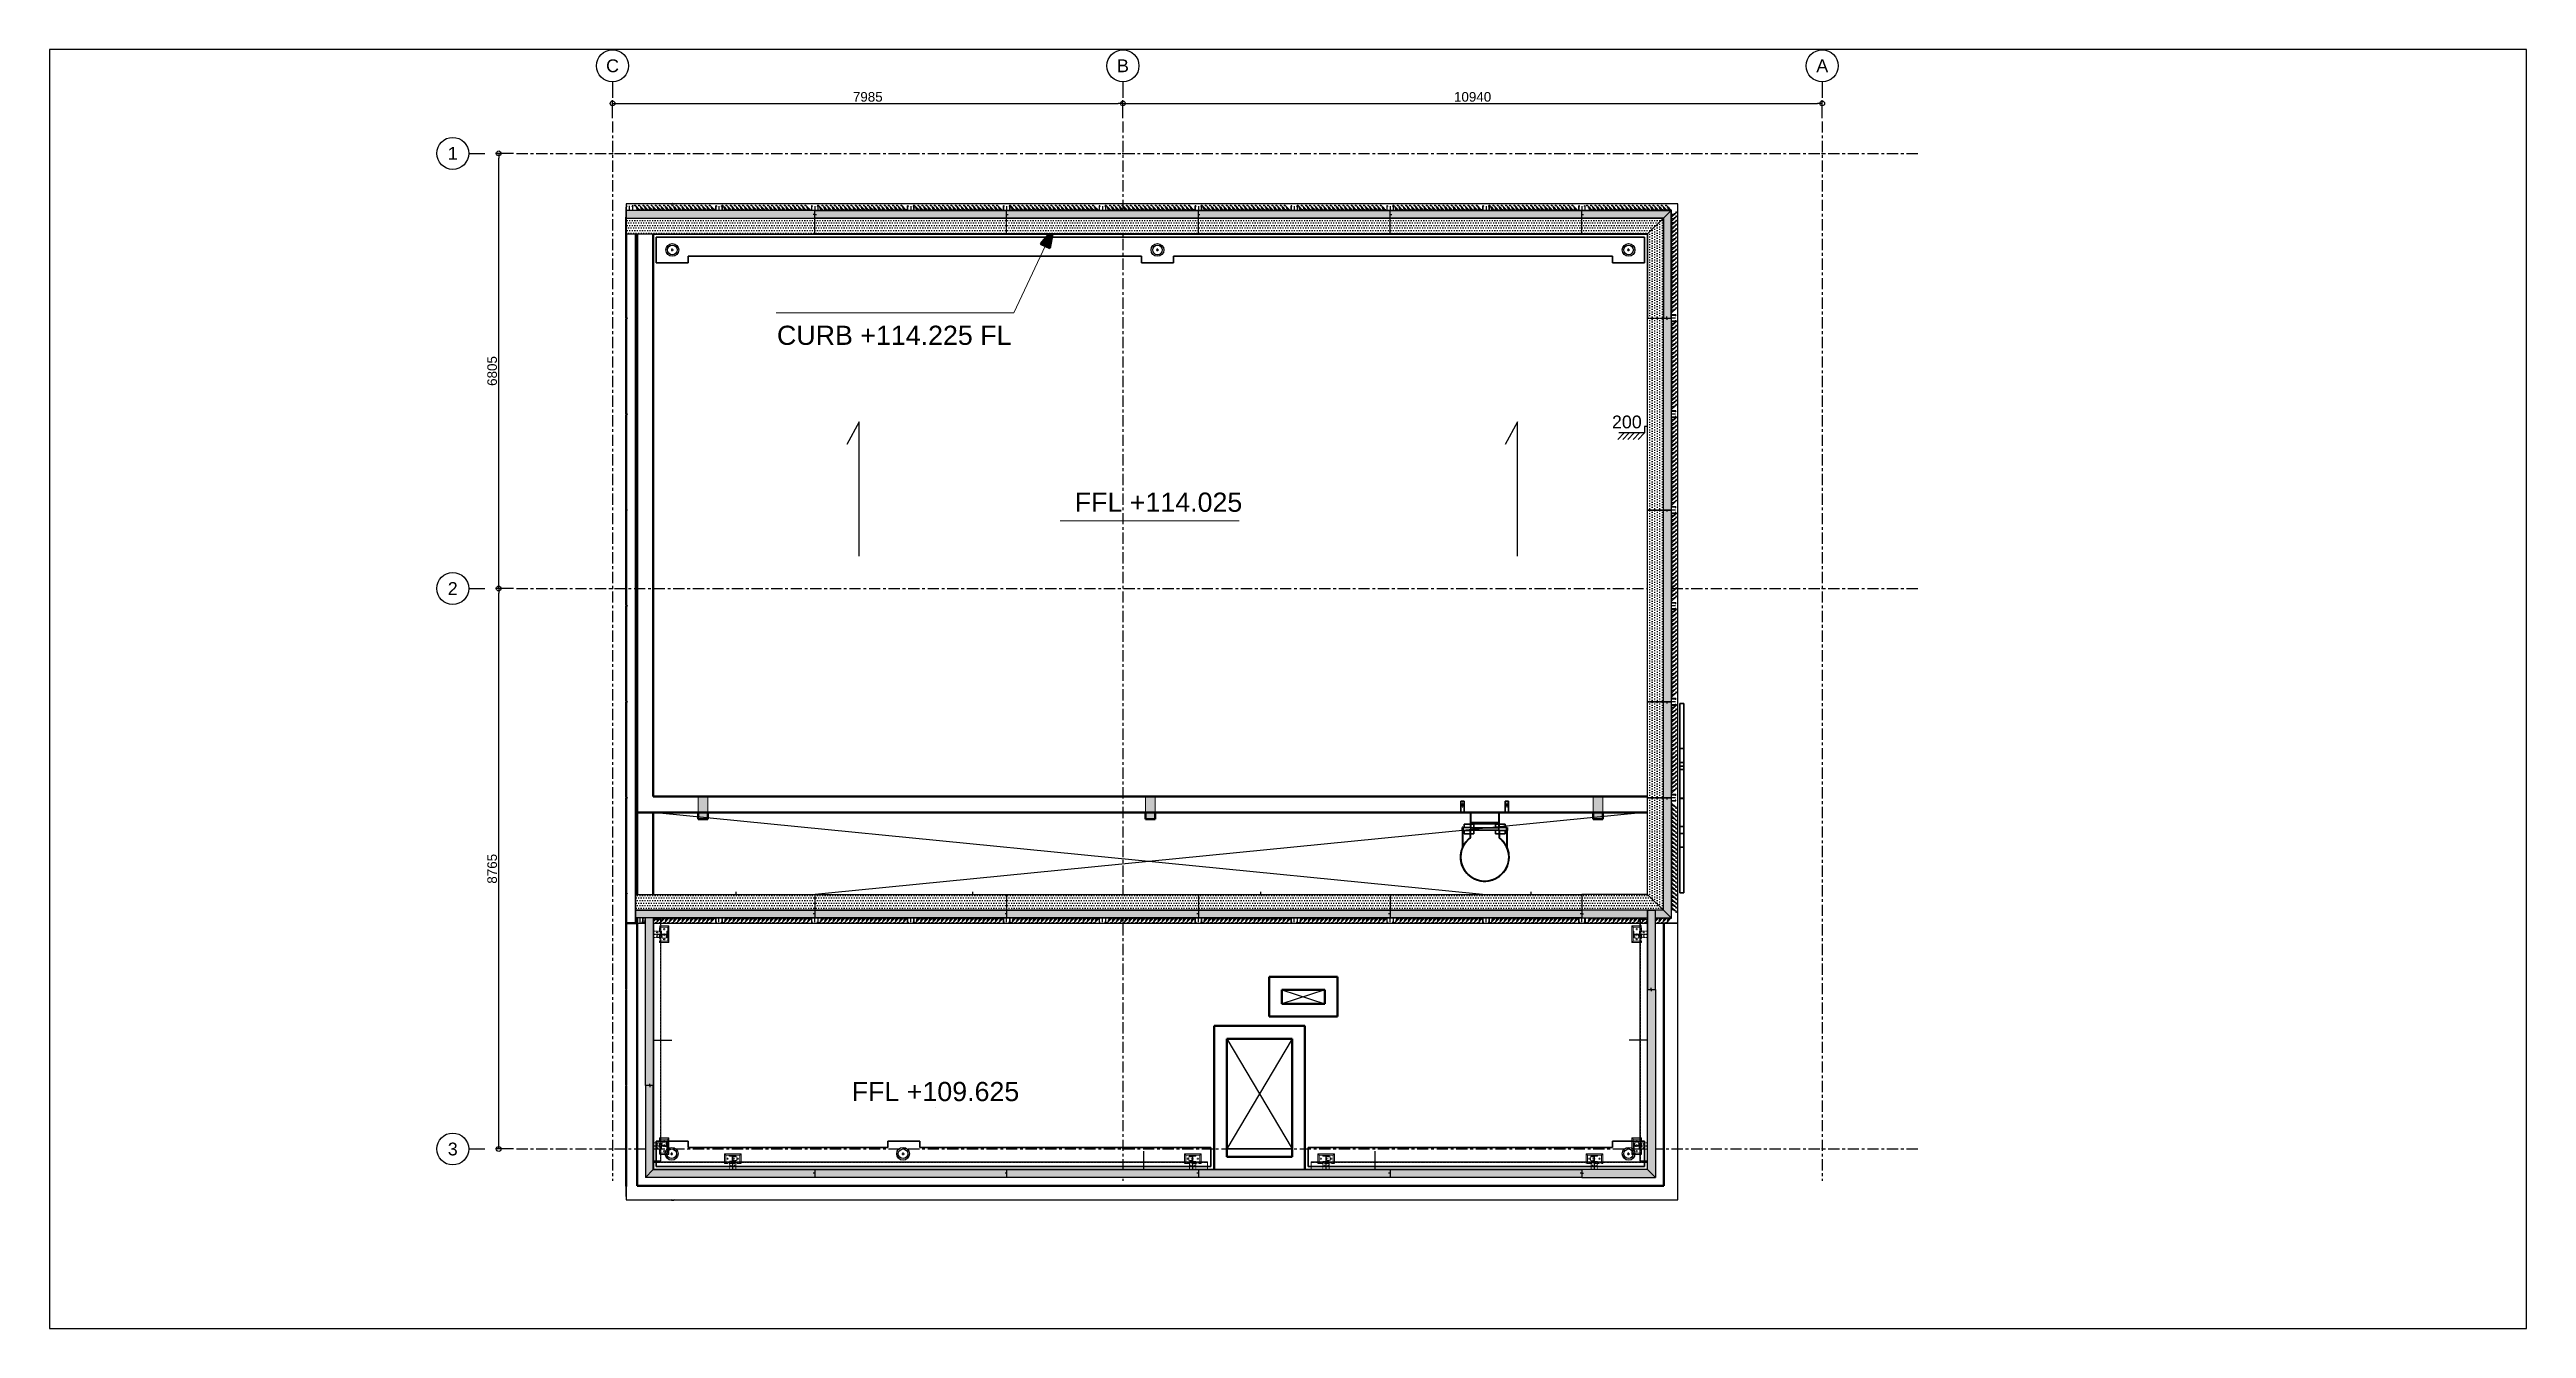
# Model space of a CAD drawing. Header units: millimetres. Extents: x -1379 to 1385823, y -4884429 to 548763.
# Drawn here: x 443796 to 482546, y -2347541 to -2327541 of the extents above; entities that cross this region are included whole.
import ezdxf
from ezdxf.enums import TextEntityAlignment as Align

# ---------------------------------------------------------------- set-up
doc = ezdxf.new("R2010")
doc.units = ezdxf.units.MM
for name, pattern in [('CENTER', [50.8, 31.75, -6.35, 6.35, -6.35]), ('HIDDEN', [0.375, 0.25, -0.125]), ('TA_GL_000.70000', [1.925, 0.7, -0.175, 0.175, -0.175, 0.7]), ('XKITLINE00', [0]), ('XKITLINE02', [4, 2, -2])]:
    doc.linetypes.add(name, pattern=pattern)
for name, color, linetype in [('000 - 0_SYM_DWG_GRID-BUBBLE_MAIN_COLOR_6', 6, 'Continuous'), ('000 - 0_SYM_DWG_GRIDLINE_MAIN_COLOR_251', 251, 'Continuous'), ('000 - 0_SYM_DWG_LEVEL_MAIN_COLOR_2', 2, 'Continuous'), ('000 - 0_SYM_DWG_LEVEL_TEXT', 3, 'Continuous'), ('000 - 0_SYM_DWG_SLOPE-SYM_TEXT_COLOR_3', 3, 'Continuous'), ('000 - CONCRETE_WALL_HATCH_', 251, 'Continuous'), ('000 - D I M', 1, 'Continuous'), ('000 - EXISTING_BUILDING_MAIN_COLOR_251', 251, 'Continuous'), ('000 - EXISTING_STEEL-STRUCTURE_CUT_COLOR_4', 4, 'Continuous'), ('000 - EXISTING_STEEL-STRUCTURE_HATCH_', 251, 'Continuous'), ('000 - EXISTING_STEEL-STRUCTURE_HIDDEN_', 251, 'HIDDEN'), ('000 - EXISTING_STEEL-STRUCTURE_MAIN_COLOR_1', 1, 'Continuous'), ('000 - EXISTING_STEEL-STRUCTURE_MAIN_COLOR_2', 2, 'Continuous'), ('000 - EXISTING_STEEL-STRUCTURE_MAIN_COLOR_3', 3, 'Continuous'), ('000 - EXISTING_STEEL-STRUCTURE_WIPEOUT_', 250, 'Continuous'), ('000 - GRID', 251, 'CENTER'), ('010 - ASPG_ACCESSORIES_MAIN_COLOR_1', 1, 'Continuous'), ('010 - ASPG_EXTR_DEF_SUB', 250, 'Continuous'), ('010 - ASPG_EXTR_MAIN_COLOR_2', 2, 'Continuous'), ('010 - ASPG_FASTERN_DEF_SUB', 250, 'Continuous'), ('010 - ASPG_FLASHING_MAIN_COLOR_2', 2, 'Continuous'), ('010 - ASPG_FLASHING_MAIN_COLOR_4', 4, 'Continuous'), ('010 - ASPG_FLASHING_WIPEOUT_', 250, 'Continuous'), ('010 - ASPG_FLASING_WIPEOUT_', 250, 'Continuous'), ('010 - ASPG_FRAMING_CUT_COLOR_4', 4, 'Continuous'), ('010 - ASPG_FRAMING_DEF_SUB', 250, 'Continuous'), ('010 - ASPG_FRAMING_HATCH_', 251, 'Continuous'), ('010 - ASPG_FRAMING_MAIN_COLOR_2', 2, 'Continuous'), ('010 - ASPG_FRAMING_SUB_COLOR_2', 2, 'Continuous'), ('010 - ASPG_FRAMING_WIPEOUT_', 250, 'Continuous'), ('BOLT & SCREW', 233, 'Continuous'), ('Center Line', 1, 'CENTER')]:
    doc.layers.add(name, color=color, linetype=linetype)
doc.layers.add('000 - EXISTING_STEEL-STRUCTURE_DEF_SUB', color=250, linetype='Continuous', plot=False)
for name, color, linetype, lineweight in [('12-GRID', 1, 'CENTER', 13), ('_ _ A-DETL-OPENING', 1, 'Continuous', 25), ('A-COLS-E', 1, 'Continuous', 35), ('A-DETL', 1, 'Continuous', 70), ('A-DETL-GENF', 2, 'Continuous', 35), ('A-DETL-MEDM', 4, 'Continuous', 50), ('A-DETL-THIN', 1, 'Continuous', 25), ('A-FLOR-E', 2, 'Continuous', 35), ('A-GENM', 1, 'Continuous', 35), ('A-GLAZ-CURT', 2, 'Continuous', 35), ('G-ANNO-SPOR', 3, 'Continuous', 9), ('G-ANNO-TEXT', 3, 'Continuous', 9), ('SCREW', 8, 'Continuous', 5), ('WALL-E', 2, 'Continuous', 50)]:
    doc.layers.add(name, color=color, linetype=linetype, lineweight=lineweight)
doc.styles.add('ARIAL', font='arial.ttf')
doc.styles.add('Arial_1', font='arial.ttf', dxfattribs={"height": 125})
doc.styles.add('Arial_2', font='arial.ttf', dxfattribs={"height": 3})
doc.styles.add('Arial_3', font='arial.ttf', dxfattribs={"height": 200})
doc.styles.add('FAMELINE_FOR_CKST', font='arial.ttf')
doc.styles.add('TA', font='', dxfattribs={"height": 4.5})
doc.styles.get('TA').set_extended_font_data('Cordia New')
doc.dimstyles.new('FAMELINE-CKST_C-C', dxfattribs={"dimtxt": 0.3, "dimasz": 0.15, "dimexe": 0.1, "dimexo": 0.1, "dimgap": 0.05, "dimtad": 1, "dimzin": 0, "dimdsep": 46, "dimtxsty": 'FAMELINE_FOR_CKST', "dimblk": 'ORIGIN', "dimblk1": 'ORIGIN', "dimblk2": 'ORIGIN', "dimsah": 1, "dimcen": 0.1, "dimdle": 0.1, "dimclrd": 256, "dimclre": 256, "dimclrt": 3, "dimadec": 0, "dimazin": 0, "dimtfac": 1, "dimtix": 1, "dimtmove": 2, "dimatfit": 3, "dimfxl": 1, "dimtolj": 1, "dimtzin": 0, "dimlwd": -1, "dimlwe": -1, "dimarcsym": 0})
pattern_1 = [(270, (1257419.24324, -520041.6224), (0.65495992507, -1.1344238721), [0.7562825814, -1.5125651628]), (30, (1257419.24324, -520041.6224), (0.65495992936, 1.1344238696), [0.7562825814, -1.5125651628]), (330, (1257419.24324, -520041.6224), (1.30991985442, -2.48e-09), [-1.5125651628, 0.7562825814])]
pattern_2 = [(315, (1257419.4929, -520021.6224), (1.3369313545, 1.3369313545), []), (45, (1257419.4929, -520021.6224), (-1.3369313545, 1.3369313545), [])]
pattern_3 = [(270, (1257419.4425, -520043.9224), (0.65495992507, -1.1344238721), [0.7562825814, -1.5125651628]), (30, (1257419.4425, -520043.9224), (0.65495992936, 1.1344238696), [0.7562825814, -1.5125651628]), (330, (1257419.4425, -520043.9224), (1.30991985442, -2.48e-09), [-1.5125651628, 0.7562825814])]
pattern_4 = [(315, (1257419.1929, -520023.9224), (1.3369313545, 1.3369313545), []), (45, (1257419.1929, -520023.9224), (-1.3369313545, 1.3369313545), [])]
pattern_5 = [(45, (0, -0.0012), (-0.6735192, 0.6735192), []), (45, (0.449, -0.0012), (-0.6735192, 0.6735192), [])]
pattern_6 = [(0, (0, 0), (3.96875, 7.9375), [0, -7.9375])]
pattern_7 = [(0, (0, 0), (19.84375, 39.6875), [0, -39.6875])]

# ---------------------------------------------------------------- blocks, each defined once
blk = doc.blocks.new('*U3536')
at = {"layer": '12-GRID', "color": 8, "linetype": 'CENTER'}
for p, q in [((0, -6), (0, 2)), ((-4, -2), (4, -2))]:
    blk.add_line(p, q, dxfattribs=at)
at = {"layer": 'BOLT & SCREW'}
for p, q in [((-1, -2), (-2, -2)), ((-1, -2), (-2, -2)), ((0, -2), (-1, -2)), ((0, -2), (-1, -2)), ((0, -1), (0, 0)), ((0, -1), (0, 0)), ((0, -2), (0, -1)), ((0, -2), (0, -1)), ((0, -2), (1, -2)), ((0, -3), (0, -2)), ((0, -2), (0, -3)), ((0, -2), (1, -2)), ((0, -3), (0, -4)), ((0, -3), (0, -4)), ((1, -2), (2, -2)), ((1, -2), (2, -2))]:
    blk.add_line(p, q, dxfattribs=at)
for points in [[(-2, -2), (-1, -2, 0.414214), (0, -1), (0, 0), (0, 0), (0, -1, 0.414214), (1, -2), (2, -2), (2, -2), (1, -2, 0.414214), (0, -3), (0, -4), (0, -4), (0, -3, 0.414214), (-1, -2), (-2, -2)], [(0, -2, -0.414214), (0, -2), (1, -2), (1, -2), (0, -2, -0.414214), (0, -2), (0, -1), (0, -1), (0, -2, -0.414214), (0, -2), (-1, -2), (-1, -2), (0, -2, -0.414214), (0, -2), (0, -3), (0, -3)]]:
    blk.add_lwpolyline(points, format="xyb", close=True, dxfattribs=at)
blk.add_circle((0, -2), 3.5, dxfattribs=at)
blk = doc.blocks.new('000_ASPG_TYP_FILES_20260218-010703_FRAME_EXTR_')
at = {"layer": '010 - ASPG_FRAMING_HATCH_'}
h = blk.add_hatch(dxfattribs=at)
h.set_pattern_fill('ANSI32', color=256, scale=0.1, angle=180)
edge = h.paths.add_edge_path()
edge.add_line((2, 16), (2, 2))
edge.add_line((2, 2), (40, 2))
edge.add_arc((40, 2), 0.3, 0, 90, ccw=False)
edge.add_line((40, 2), (40, 0))
edge.add_arc((40, 0), 0.3, -90, 0, ccw=False)
edge.add_line((40, 0), (0, 0))
edge.add_arc((0, 0), 0.3, 180, 270, ccw=False)
edge.add_line((0, 0), (0, 18))
edge.add_arc((0, 18), 0.3, 90, 180, ccw=False)
edge.add_line((0, 18), (23, 18))
edge.add_arc((23, 19), 0.5, 270, 380.2095)
edge.add_arc((26, 20), 3.35, 182.0638, 200.2095, ccw=False)
edge.add_arc((24, 20), 0.76, 2.0638, 182.0638, ccw=False)
edge.add_arc((26, 20), 1.83, 182.0638, 447.9362)
edge.add_arc((26, 22), 0.76, 87.9362, 267.9362, ccw=False)
edge.add_arc((26, 20), 3.35, 69.7905, 87.9362, ccw=False)
edge.add_arc((27, 23), 0.5, 249.7905, 360)
edge.add_line((28, 23), (28, 27))
edge.add_line((28, 27), (28, 27))
edge.add_line((28, 27), (28, 28))
edge.add_line((28, 28), (28, 39))
edge.add_line((28, 39), (28, 39))
edge.add_line((28, 39), (28, 40))
edge.add_line((28, 40), (28, 43))
edge.add_arc((27, 43), 0.5, 0, 110.2095)
edge.add_arc((26, 46), 3.35, 272.0638, 290.2095, ccw=False)
edge.add_arc((26, 44), 0.76, 92.0638, 272.0638, ccw=False)
edge.add_arc((26, 46), 1.83, 272.0638, 537.9362)
edge.add_arc((24, 47), 0.76, 177.9362, 357.9362, ccw=False)
edge.add_arc((26, 46), 3.35, 159.7905, 177.9362, ccw=False)
edge.add_arc((23, 48), 0.5, 339.7905, 450)
edge.add_line((23, 48), (0, 48))
edge.add_arc((0, 49), 0.3, 180, 270, ccw=False)
edge.add_line((0, 49), (0, 60))
edge.add_arc((0, 60), 0.3, 90, 180, ccw=False)
edge.add_line((0, 60), (5, 60))
edge.add_line((5, 60), (5, 65))
edge.add_arc((5, 65), 0.3, 90, 180, ccw=False)
edge.add_line((5, 65), (30, 65))
edge.add_line((30, 65), (30, 64))
edge.add_arc((30, 64), 0.3, -90, 0, ccw=False)
edge.add_line((30, 63), (7, 63))
edge.add_arc((7, 63), 0.3, 90, 180)
edge.add_line((7, 63), (7, 58))
edge.add_line((7, 58), (2, 58))
edge.add_arc((2, 58), 0.3, 90, 180)
edge.add_line((2, 58), (2, 51))
edge.add_arc((2, 51), 0.3, 180, 270)
edge.add_line((2, 50), (30, 50))
edge.add_arc((30, 50), 0.3, 0, 90, ccw=False)
edge.add_line((30, 50), (30, 27))
edge.add_line((30, 27), (30, 16))
edge.add_arc((30, 16), 0.3, -90, 0, ccw=False)
edge.add_line((30, 16), (2, 16))
at = {"layer": '010 - ASPG_FRAMING_CUT_COLOR_4'}
blk.add_lwpolyline([(2, 16), (2, 2), (40, 2, -0.414214), (40, 2), (40, 0, -0.414214), (40, 0), (0, 0, -0.414214), (0, 0), (0, 18, -0.414214), (0, 18), (23, 18, 0.52173), (23, 19, -0.079342), (23, 20, -1), (24, 20, 2.296346), (26, 22, -1), (26, 23, -0.079342), (27, 23, 0.52173), (28, 23), (28, 27), (28, 27), (28, 28), (28, 39), (28, 39), (28, 40), (28, 43, 0.52173), (27, 43, -0.079342), (26, 43, -1), (26, 45, 2.296346), (24, 47, -1), (23, 47, -0.079342), (23, 48, 0.52173), (23, 48), (0, 48, -0.414214), (0, 49), (0, 60, -0.414214), (0, 60), (5, 60), (5, 65, -0.414214), (5, 65), (30, 65), (30, 64, -0.414214), (30, 63), (7, 63, 0.414214), (7, 63), (7, 58), (2, 58, 0.414214), (2, 58), (2, 51, 0.414214), (2, 50), (30, 50, -0.414214), (30, 50), (30, 27), (30, 16, -0.414214), (30, 16)], format="xyb", close=True, dxfattribs=at)
for p in [(26, 48), (26, 22)]:
    blk.add_blockref('*U3536', p)
blk = doc.blocks.new('*U3149')
at = {"layer": '010 - ASPG_FRAMING_HATCH_', "transparency": 33554585}
h = blk.add_hatch(dxfattribs=at)
h.set_pattern_fill('ANSI32', color=256, scale=0.25)
edge = h.paths.add_edge_path()
edge.add_line((2, -50), (2, -75))
edge.add_line((2, -75), (0, -75))
edge.add_line((0, -75), (0, -49))
edge.add_arc((1, -49), 1, 90, 180, ccw=False)
edge.add_line((1, -48), (63, -48))
edge.add_arc((63, -47), 1, 270, 360)
edge.add_line((64, -47), (64, 47))
edge.add_arc((63, 47), 1, 0, 90)
edge.add_line((63, 48), (1, 48))
edge.add_arc((1, 49), 1, 180, 270, ccw=False)
edge.add_line((0, 49), (0, 75))
edge.add_line((0, 75), (2, 75))
edge.add_line((2, 75), (2, 50))
edge.add_line((2, 50), (141, 50))
edge.add_line((141, 50), (141, 41))
edge.add_arc((140, 41), 1, 270, 360, ccw=False)
edge.add_line((140, 40), (132, 40))
edge.add_arc((132, 41), 1, 180, 270, ccw=False)
edge.add_line((131, 41), (131, 47))
edge.add_arc((130, 47), 1, 0, 90)
edge.add_line((130, 48), (67, 48))
edge.add_arc((67, 47), 1, 90, 180)
edge.add_line((66, 47), (66, -47))
edge.add_arc((67, -47), 1, 180, 270)
edge.add_line((67, -48), (130, -48))
edge.add_arc((130, -47), 1, 270, 360)
edge.add_line((131, -47), (131, -41))
edge.add_arc((132, -41), 1, 90, 180, ccw=False)
edge.add_line((132, -40), (140, -40))
edge.add_arc((140, -41), 1, 0, 90, ccw=False)
edge.add_line((141, -41), (141, -50))
edge.add_line((141, -50), (2, -50))
h.paths.add_polyline_path([(139, 48), (139, 42), (133, 42), (133, 48)], flags=16)
h.paths.add_polyline_path([(139, -48), (139, -42), (133, -42), (133, -48)], flags=16)
at = {"layer": '010 - ASPG_FRAMING_HATCH_'}
h = blk.add_hatch(dxfattribs=at)
h.set_pattern_fill('ANSI37', color=256, scale=0.595498, angle=-90)
h.set_pattern_definition(pattern_4)
edge = h.paths.add_edge_path()
edge.add_ellipse((12, 55), major_axis=(0, -5), ratio=0.644482, start_angle=180, end_angle=360, ccw=False)
edge.add_line((12, 60), (2, 60))
edge.add_arc((-8, 55), 11.1, -26.7963, 26.7963, ccw=False)
edge.add_line((2, 50), (12, 50))
h = blk.add_hatch(dxfattribs=at)
h.set_pattern_fill('HONEY', color=256, scale=0.238199, angle=-90)
h.set_pattern_definition(pattern_3)
edge = h.paths.add_edge_path()
edge.add_ellipse((12, 55), major_axis=(0, -5), ratio=0.644482, start_angle=0, end_angle=360, ccw=False)
h = blk.add_hatch(dxfattribs=at)
h.set_pattern_fill('HONEY', color=256, scale=0.238199, angle=-90)
h.set_pattern_definition(pattern_1)
edge = h.paths.add_edge_path()
edge.add_ellipse((58, 55), major_axis=(0, -5), ratio=0.644482, start_angle=0, end_angle=360)
h = blk.add_hatch(dxfattribs=at)
h.set_pattern_fill('ANSI37', color=256, scale=0.595498, angle=-90)
h.set_pattern_definition(pattern_2)
edge = h.paths.add_edge_path()
edge.add_ellipse((58, 55), major_axis=(0, -5), ratio=0.644482, start_angle=0, end_angle=180)
edge.add_line((58, 60), (62, 60))
edge.add_arc((62, 60), 0.3, -90, 0)
edge.add_line((62, 60), (62, 61))
edge.add_line((62, 61), (62, 62))
edge.add_line((62, 62), (62, 62))
edge.add_line((62, 62), (62, 63))
edge.add_line((62, 63), (62, 63))
edge.add_line((62, 63), (62, 64))
edge.add_line((62, 64), (62, 64))
edge.add_line((62, 64), (62, 65))
edge.add_line((62, 65), (63, 65))
edge.add_line((63, 65), (64, 66))
edge.add_line((64, 66), (64, 65))
edge.add_line((64, 65), (65, 66))
edge.add_line((65, 66), (65, 65))
edge.add_line((65, 65), (66, 66))
edge.add_line((66, 66), (66, 65))
edge.add_line((66, 65), (67, 65))
edge.add_arc((67, 65), 0.3, -90, 0)
edge.add_line((67, 65), (67, 60))
edge.add_arc((77, 55), 11.1, 153.2037, 206.7963)
edge.add_line((67, 50), (58, 50))
h = blk.add_hatch(dxfattribs=at)
h.set_pattern_fill('ANSI37', color=256, scale=0.595498, angle=-90)
h.set_pattern_definition(pattern_4)
edge = h.paths.add_edge_path()
edge.add_ellipse((12, -55), major_axis=(0, 5), ratio=0.644482, start_angle=0, end_angle=180)
edge.add_line((12, -60), (2, -60))
edge.add_arc((-8, -55), 11.1, 333.2037, 386.7963)
edge.add_line((2, -50), (12, -50))
h = blk.add_hatch(dxfattribs=at)
h.set_pattern_fill('HONEY', color=256, scale=0.238199, angle=-90)
h.set_pattern_definition(pattern_3)
edge = h.paths.add_edge_path()
edge.add_ellipse((12, -55), major_axis=(0, 5), ratio=0.644482, start_angle=0, end_angle=360)
h = blk.add_hatch(dxfattribs=at)
h.set_pattern_fill('HONEY', color=256, scale=0.238199, angle=-90)
h.set_pattern_definition(pattern_1)
edge = h.paths.add_edge_path()
edge.add_ellipse((58, -55), major_axis=(0, 5), ratio=0.644482, start_angle=0, end_angle=360, ccw=False)
h = blk.add_hatch(dxfattribs=at)
h.set_pattern_fill('ANSI37', color=256, scale=0.595498, angle=-90)
h.set_pattern_definition(pattern_2)
edge = h.paths.add_edge_path()
edge.add_ellipse((58, -55), major_axis=(0, 5), ratio=0.644482, start_angle=180, end_angle=360, ccw=False)
edge.add_line((58, -60), (62, -60))
edge.add_arc((62, -60), 0.3, 360, 450, ccw=False)
edge.add_line((62, -60), (62, -61))
edge.add_line((62, -61), (62, -62))
edge.add_line((62, -62), (62, -62))
edge.add_line((62, -62), (62, -63))
edge.add_line((62, -63), (62, -63))
edge.add_line((62, -63), (62, -64))
edge.add_line((62, -64), (62, -64))
edge.add_line((62, -64), (62, -65))
edge.add_line((62, -65), (63, -65))
edge.add_line((63, -65), (64, -66))
edge.add_line((64, -66), (64, -65))
edge.add_line((64, -65), (65, -66))
edge.add_line((65, -66), (65, -65))
edge.add_line((65, -65), (66, -66))
edge.add_line((66, -66), (66, -65))
edge.add_line((66, -65), (67, -65))
edge.add_arc((67, -65), 0.3, 360, 450, ccw=False)
edge.add_line((67, -65), (67, -60))
edge.add_arc((77, -55), 11.1, 153.2037, 206.7963, ccw=False)
edge.add_line((67, -50), (58, -50))
at = {"layer": '010 - ASPG_FASTERN_DEF_SUB'}
blk.add_point((0, 0), dxfattribs=at)
at = {"layer": '010 - ASPG_FRAMING_CUT_COLOR_4'}
blk.add_lwpolyline([(2, -50), (2, -75), (0, -75), (0, -49, -0.414214), (1, -48), (63, -48, 0.414214), (64, -47), (64, 47, 0.414214), (63, 48), (1, 48, -0.414214), (0, 49), (0, 75), (2, 75), (2, 50), (141, 50), (141, 41, -0.414214), (140, 40), (132, 40, -0.414214), (131, 41), (131, 47, 0.414214), (130, 48), (67, 48, 0.414214), (66, 47), (66, -47, 0.414214), (67, -48), (130, -48, 0.414214), (131, -47), (131, -41, -0.414214), (132, -40), (140, -40, -0.414214), (141, -41), (141, -50)], format="xyb", close=True, dxfattribs=at)
for points in [[(139, 48), (139, 42), (133, 42), (133, 48)], [(139, -48), (139, -42), (133, -42), (133, -48)]]:
    blk.add_lwpolyline(points, close=True, dxfattribs=at)
at = {"layer": '010 - ASPG_FRAMING_DEF_SUB', "transparency": 33554508}
blk.add_line((136, 0), (-5, 0), dxfattribs=at)
at = {"layer": '010 - ASPG_FRAMING_DEF_SUB', "transparency": 33554457}
for points in [[(2, 50), (15, 50), (15, 60), (2, 60)], [(54, 50), (67, 50), (67, 66), (54, 66)], [(2, -50), (15, -50), (15, -60), (2, -60)], [(54, -50), (67, -50), (67, -66), (54, -66)]]:
    blk.add_lwpolyline(points, close=True, dxfattribs=at)
at = {"layer": '010 - ASPG_FRAMING_SUB_COLOR_2'}
for points in [[(12, 50), (2, 50, 0.238199), (2, 60), (12, 60)], [(58, 50), (67, 50, -0.238199), (67, 60), (67, 65, -0.414214), (67, 65), (66, 65), (66, 66), (65, 65), (65, 66), (64, 65), (64, 66), (63, 65), (62, 65), (62, 64), (62, 64), (62, 63), (62, 63), (62, 62), (62, 62), (62, 61), (62, 60, -0.414214), (62, 60), (58, 60)], [(12, -50), (2, -50, -0.238199), (2, -60), (12, -60)], [(58, -50), (67, -50, 0.238199), (67, -60), (67, -65, 0.414214), (67, -65), (66, -65), (66, -66), (65, -65), (65, -66), (64, -65), (64, -66), (63, -65), (62, -65), (62, -64), (62, -64), (62, -63), (62, -63), (62, -62), (62, -62), (62, -61), (62, -60, 0.414214), (62, -60), (58, -60)]]:
    blk.add_lwpolyline(points, format="xyb", dxfattribs=at)
at = {"layer": '010 - ASPG_FRAMING_SUB_COLOR_2', "extrusion": (0, 0, -1)}
for centre, major_axis in [((12, 55), (0, -5)), ((58, -55), (0, 5))]:
    blk.add_ellipse(centre, major_axis=major_axis, ratio=0.644482, dxfattribs=at)
at = {"layer": '010 - ASPG_FRAMING_SUB_COLOR_2'}
for centre, major_axis in [((58, 55), (0, -5)), ((12, -55), (0, 5))]:
    blk.add_ellipse(centre, major_axis=major_axis, ratio=0.644482, dxfattribs=at)
blk = doc.blocks.new('PZG35-9D5')
at = {"layer": 'Center Line'}
blk.add_line((0, 4), (0, -11), dxfattribs=at)
at = {"layer": 'SCREW', "color": 8}
for p, q in [((-1, 0), (-1, -1)), ((1, 0), (1, -1)), ((-2, -1), (-1, -2)), ((-2, -1), (-1, -1)), ((-2, -1), (2, -1)), ((-2, -3), (2, -2)), ((-2, -3), (-1, -2)), ((-2, -3), (-1, -3)), ((-2, -4), (-1, -4)), ((-2, -4), (-1, -4)), ((-2, -4), (-1, -4)), ((-1, -1), (1, -1)), ((-1, -2), (1, -1)), ((-1, -2), (-1, -2)), ((-1, -2), (1, -2)), ((-1, -3), (-1, -4)), ((-1, -3), (1, -3)), ((-1, -4), (-1, -8)), ((-1, -4), (-1, -4)), ((-1, -4), (-1, -4)), ((0, -10), (-1, -8)), ((0, -10), (1, -8)), ((1, -1), (1, -2)), ((2, -1), (1, -1)), ((2, -1), (1, -1)), ((2, -2), (1, -2)), ((2, -2), (1, -3)), ((1, -3), (1, -3)), ((1, -3), (1, -3)), ((2, -4), (1, -3)), ((1, -4), (1, -4)), ((1, -4), (2, -4)), ((1, -4), (1, -4)), ((1, -5), (1, -4)), ((2, -5), (1, -4)), ((2, -4), (1, -4)), ((1, -5), (1, -8)), ((1, -5), (2, -5)), ((1, -5), (1, -5)), ((2, -5), (1, -5))]:
    blk.add_line(p, q, dxfattribs=at)
blk.add_lwpolyline([(0, -10), (1, -5), (1, -4, 0.417657), (0, -3, 0.108102), (-1, -4), (-1, -5)], format="xyb", dxfattribs=at)
blk = doc.blocks.new('*U3145')
at = {"layer": 'SCREW', "color": 6}
blk.add_lwpolyline([(3, 2, 0.09906), (1, 3), (1, 2), (-1, 2), (-1, 3, 0.09906), (-3, 2, 0.266588), (-4, 1), (-4, 0, 0.414214), (-3, 0), (3, 0, 0.414214), (3, 0), (3, 1, 0.266588)], format="xyb", close=True, dxfattribs=at)
at = {"layer": 'SCREW'}
blk.add_blockref('PZG35-9D5', (0, 0), dxfattribs=at)
blk = doc.blocks.new('*U3150')
blk.add_point((0, 0))
at = {"layer": '010 - ASPG_ACCESSORIES_MAIN_COLOR_1'}
blk.add_lwpolyline([(-40, -1, 0.414214), (-40, -1), (-40, -7, 0.57735), (-40, -8), (-37, -6, 0.767327), (-37, -5), (-38, -5, -0.414214), (-38, -5), (-38, -3, -0.414214), (-38, -3), (-32, -3, -0.388879), (-32, -3), (-32, -4, 0.388879), (-31, -5), (-30, -5, 0.414214), (-30, -4), (-30, -3, -0.414214), (-30, -3), (0, -3, -0.378969), (3, -5), (8, -43, 0.446593), (12, -45, -0.489802), (16, -49), (16, -49, -0.18248), (16, -50, -0.267949), (15, -50, 1.122115), (15, -52, 0.405004), (18, -49), (18, -49, 0.489805), (11, -43, -0.446597), (10, -42), (5, -1, 0.364176), (5, -1)], format="xyb", close=True, dxfattribs=at)
at = {"layer": '010 - ASPG_EXTR_DEF_SUB'}
for p in [(-40, 0), (43, -77), (43, -77)]:
    blk.add_point(p, dxfattribs=at)
at = {"layer": '010 - ASPG_EXTR_MAIN_COLOR_2'}
blk.add_lwpolyline([(11, -48), (11, -47), (12, -48), (12, -47, -0.535538), (14, -49, 0.991572), (16, -50, 1.157025), (9, -49, -0.688558), (8, -49), (-17, -22), (-32, -6), (-32, -3, 0.414312), (-33, -3), (-38, -3, 0.414116), (-38, -3), (-38, -4, 0.414214), (-38, -5), (-36, -5, -0.205895), (-36, -5), (33, -77), (43, -77, 0.668179), (43, -77), (41, -74, 0.668179), (40, -74), (40, -76), (34, -76), (12, -53, -0.558354), (12, -52, 0.766275), (12, -50, -0.438583), (11, -48)], format="xyb", close=True, dxfattribs=at)
at = {"layer": 'SCREW', "rotation": 180}
for p in [(-22, -2), (-8, -2)]:
    blk.add_blockref('*U3145', p, dxfattribs=at)
blk = doc.blocks.new('*U3058')
blk.add_wipeout([(1440, 4), (60, 4), (60, 69), (1440, 69)]).dxf.layer = '010 - ASPG_FRAMING_WIPEOUT_'
at = {"color": 1}
blk.add_point((60, 69), dxfattribs=at)
at = {"layer": '010 - ASPG_FRAMING_MAIN_COLOR_2'}
blk.add_lwpolyline([(1410, 69), (90, 69), (90, 6), (1410, 6)], close=True, dxfattribs=at)
at = {"layer": '010 - ASPG_FRAMING_SUB_COLOR_2'}
for points in [[(1440, 4), (60, 4), (60, 69), (1440, 69)], [(60, 2), (60, 4), (1440, 4), (1440, 2)]]:
    blk.add_lwpolyline(points, close=True, dxfattribs=at)
at = {"transparency": 33554559, "xscale": -1, "rotation": 270}
for p in [(0, 0), (1500, 0)]:
    blk.add_blockref('*U3149', p, dxfattribs=at)
at = {"color": 1, "rotation": 180}
for p in [(92, 69), (157, 69), (222, 69), (287, 69), (352, 69), (417, 69), (482, 69), (547, 69), (612, 69), (677, 69), (742, 69), (807, 69), (872, 69), (937, 69), (1002, 69), (1067, 69), (1132, 69), (1197, 69), (1262, 69), (1327, 69), (1392, 69)]:
    blk.add_blockref('*U3150', p, dxfattribs=at)
blk.add_blockref('000_ASPG_TYP_FILES_20260218-010703_FRAME_EXTR_', (60, 4))
at = {"xscale": -1}
blk.add_blockref('000_ASPG_TYP_FILES_20260218-010703_FRAME_EXTR_', (1440, 4), dxfattribs=at)
blk = doc.blocks.new('000_ASPG_TYP_FILES_FRAMING_EXTR_BREAKLINE_TYPE_2')
at = {"layer": '010 - ASPG_FRAMING_HATCH_', "transparency": 33554585}
h = blk.add_hatch(dxfattribs=at)
h.set_pattern_fill('ANSI32', color=256, scale=0.25)
h.paths.add_polyline_path([(131, 91, 0.414214), (132, 90), (140, 90, 0.414214), (141, 91), (141, 100), (2, 100), (2, 125), (0, 125), (0, 99, 0.414214), (1, 98), (63, 98, -0.414214), (64, 97), (64, 3, -0.414214), (63, 2), (0, 2), (0, 0), (141, 0), (141, 9, 0.414214), (140, 10), (132, 10, 0.414214), (131, 9), (131, 3, -0.414214), (130, 2), (67, 2, -0.414214), (66, 3), (66, 97, -0.414214), (67, 98), (130, 98, -0.414214), (131, 97)])
h.paths.add_polyline_path([(133, 92), (133, 98), (139, 98), (139, 92)], flags=16)
h.paths.add_polyline_path([(133, 8), (139, 8), (139, 2), (133, 2)], flags=16)
at = {"layer": '010 - ASPG_FRAMING_HATCH_'}
h = blk.add_hatch(dxfattribs=at)
h.set_pattern_fill('ANSI37', color=256, scale=0.595498, angle=-90)
h.set_pattern_definition([(315, (1257419.1929, -519973.9224), (1.3369313545, 1.3369313545), []), (45, (1257419.1929, -519973.9224), (-1.3369313545, 1.3369313545), [])])
edge = h.paths.add_edge_path()
edge.add_ellipse((12, 105), major_axis=(0, -5), ratio=0.644482, start_angle=180, end_angle=360, ccw=False)
edge.add_line((12, 110), (2, 110))
edge.add_arc((-8, 105), 11.1, -26.7963, 26.7963, ccw=False)
edge.add_line((2, 100), (12, 100))
h = blk.add_hatch(dxfattribs=at)
h.set_pattern_fill('HONEY', color=256, scale=0.238199, angle=-90)
h.set_pattern_definition([(270, (1257419.4425, -519993.9224), (0.65495992507, -1.1344238721), [0.7562825814, -1.5125651628]), (30, (1257419.4425, -519993.9224), (0.65495992936, 1.1344238696), [0.7562825814, -1.5125651628]), (330, (1257419.4425, -519993.9224), (1.30991985442, -2.48e-09), [-1.5125651628, 0.7562825814])])
edge = h.paths.add_edge_path()
edge.add_ellipse((12, 105), major_axis=(0, -5), ratio=0.644482, start_angle=0, end_angle=360, ccw=False)
h = blk.add_hatch(dxfattribs=at)
h.set_pattern_fill('HONEY', color=256, scale=0.238199, angle=-90)
h.set_pattern_definition([(270, (1257419.24324, -519991.6224), (0.65495992507, -1.1344238721), [0.7562825814, -1.5125651628]), (30, (1257419.24324, -519991.6224), (0.65495992936, 1.1344238696), [0.7562825814, -1.5125651628]), (330, (1257419.24324, -519991.6224), (1.30991985442, -2.48e-09), [-1.5125651628, 0.7562825814])])
edge = h.paths.add_edge_path()
edge.add_ellipse((58, 105), major_axis=(0, -5), ratio=0.644482, start_angle=0, end_angle=360)
h = blk.add_hatch(dxfattribs=at)
h.set_pattern_fill('ANSI37', color=256, scale=0.595498, angle=-90)
h.set_pattern_definition([(315, (1257419.4929, -519971.6224), (1.3369313545, 1.3369313545), []), (45, (1257419.4929, -519971.6224), (-1.3369313545, 1.3369313545), [])])
edge = h.paths.add_edge_path()
edge.add_ellipse((58, 105), major_axis=(0, -5), ratio=0.644482, start_angle=0, end_angle=180)
edge.add_line((58, 110), (62, 110))
edge.add_arc((62, 110), 0.3, -90, 0)
edge.add_line((62, 110), (62, 111))
edge.add_line((62, 111), (62, 112))
edge.add_line((62, 112), (62, 112))
edge.add_line((62, 112), (62, 113))
edge.add_line((62, 113), (62, 113))
edge.add_line((62, 113), (62, 114))
edge.add_line((62, 114), (62, 114))
edge.add_line((62, 114), (62, 115))
edge.add_line((62, 115), (63, 115))
edge.add_line((63, 115), (64, 116))
edge.add_line((64, 116), (64, 115))
edge.add_line((64, 115), (65, 116))
edge.add_line((65, 116), (65, 115))
edge.add_line((65, 115), (66, 116))
edge.add_line((66, 116), (66, 115))
edge.add_line((66, 115), (67, 115))
edge.add_arc((67, 115), 0.3, -90, 0)
edge.add_line((67, 115), (67, 110))
edge.add_arc((77, 105), 11.1, 153.2037, 206.7963)
edge.add_line((67, 100), (58, 100))
blk.add_point((141, 100))
at = {"layer": '010 - ASPG_FRAMING_CUT_COLOR_4'}
blk.add_lwpolyline([(0, 0), (0, 2), (63, 2, 0.414214), (64, 3), (64, 97, 0.414214), (63, 98), (1, 98, -0.414214), (0, 99), (0, 125), (2, 125), (2, 100), (141, 100), (141, 91, -0.414214), (140, 90), (132, 90, -0.414214), (131, 91), (131, 97, 0.414214), (130, 98), (67, 98, 0.414214), (66, 97), (66, 3, 0.414214), (67, 2), (130, 2, 0.414214), (131, 3), (131, 9, -0.414214), (132, 10), (140, 10, -0.414214), (141, 9), (141, 0)], format="xyb", close=True, dxfattribs=at)
for points in [[(139, 98), (139, 92), (133, 92), (133, 98)], [(139, 2), (139, 8), (133, 8), (133, 2)]]:
    blk.add_lwpolyline(points, close=True, dxfattribs=at)
at = {"layer": '010 - ASPG_FRAMING_DEF_SUB', "transparency": 33554457}
blk.add_line((0, 50), (141, 50), dxfattribs=at)
for points in [[(2, 100), (15, 100), (15, 110), (2, 110)], [(54, 100), (67, 100), (67, 116), (54, 116)]]:
    blk.add_lwpolyline(points, close=True, dxfattribs=at)
at = {"layer": '010 - ASPG_FRAMING_SUB_COLOR_2'}
for points in [[(12, 100), (2, 100, 0.238199), (2, 110), (12, 110)], [(58, 100), (67, 100, -0.238199), (67, 110), (67, 115, -0.414214), (67, 115), (66, 115), (66, 116), (65, 115), (65, 116), (64, 115), (64, 116), (63, 115), (62, 115), (62, 114), (62, 114), (62, 113), (62, 113), (62, 112), (62, 112), (62, 111), (62, 110, -0.414214), (62, 110), (58, 110)]]:
    blk.add_lwpolyline(points, format="xyb", dxfattribs=at)
at = {"layer": '010 - ASPG_FRAMING_SUB_COLOR_2', "extrusion": (0, 0, -1)}
blk.add_ellipse((12, 105), major_axis=(0, -5), ratio=0.644482, dxfattribs=at)
at = {"layer": '010 - ASPG_FRAMING_SUB_COLOR_2'}
blk.add_ellipse((58, 105), major_axis=(0, -5), ratio=0.644482, dxfattribs=at)
blk = doc.blocks.new('*U1024')
blk.add_wipeout([(1340, 4), (60, 4), (60, 69), (1340, 69)]).dxf.layer = '010 - ASPG_FRAMING_WIPEOUT_'
at = {"color": 1}
blk.add_point((60, 69), dxfattribs=at)
at = {"layer": '010 - ASPG_FRAMING_MAIN_COLOR_2'}
blk.add_lwpolyline([(1310, 69), (90, 69), (90, 6), (1310, 6)], close=True, dxfattribs=at)
at = {"layer": '010 - ASPG_FRAMING_SUB_COLOR_2'}
for points in [[(1340, 4), (60, 4), (60, 69), (1340, 69)], [(60, 2), (60, 4), (1340, 4), (1340, 2)]]:
    blk.add_lwpolyline(points, close=True, dxfattribs=at)
at = {"transparency": 33554559, "xscale": -1, "rotation": 270}
blk.add_blockref('*U3149', (0, 0), dxfattribs=at)
blk.add_blockref('000_ASPG_TYP_FILES_20260218-010703_FRAME_EXTR_', (60, 4))
at = {"color": 1, "xscale": -1, "rotation": 180}
for p in [(105, 69), (170, 69), (235, 69), (300, 69), (365, 69), (430, 69), (495, 69), (560, 69), (625, 69), (690, 69), (755, 69), (820, 69), (885, 69), (950, 69), (1015, 69), (1080, 69), (1145, 69), (1210, 69), (1275, 69)]:
    blk.add_blockref('*U3150', p, dxfattribs=at)
at = {"xscale": -1}
blk.add_blockref('000_ASPG_TYP_FILES_20260218-010703_FRAME_EXTR_', (1340, 4), dxfattribs=at)
at = {"rotation": 89.99999999999999}
blk.add_blockref('000_ASPG_TYP_FILES_FRAMING_EXTR_BREAKLINE_TYPE_2', (1450, 0), dxfattribs=at)
blk = doc.blocks.new('*U1740')
blk.add_wipeout([(1610, 4), (60, 4), (60, 69), (1610, 69)]).dxf.layer = '010 - ASPG_FRAMING_WIPEOUT_'
at = {"color": 1}
blk.add_point((60, 69), dxfattribs=at)
at = {"layer": '010 - ASPG_FRAMING_MAIN_COLOR_2'}
blk.add_lwpolyline([(1580, 69), (90, 69), (90, 6), (1580, 6)], close=True, dxfattribs=at)
at = {"layer": '010 - ASPG_FRAMING_SUB_COLOR_2'}
for points in [[(1610, 4), (60, 4), (60, 69), (1610, 69)], [(60, 2), (60, 4), (1610, 4), (1610, 2)]]:
    blk.add_lwpolyline(points, close=True, dxfattribs=at)
at = {"transparency": 33554559, "xscale": -1, "rotation": 270}
blk.add_blockref('*U3149', (0, 0), dxfattribs=at)
blk.add_blockref('000_ASPG_TYP_FILES_20260218-010703_FRAME_EXTR_', (60, 4))
at = {"color": 1, "xscale": -1, "rotation": 180}
for p in [(120, 69), (185, 69), (250, 69), (315, 69), (380, 69), (445, 69), (510, 69), (575, 69), (640, 69), (705, 69), (770, 69), (835, 69), (900, 69), (965, 69), (1030, 69), (1095, 69), (1160, 69), (1225, 69), (1290, 69), (1355, 69), (1420, 69), (1485, 69), (1550, 69), (1615, 69)]:
    blk.add_blockref('*U3150', p, dxfattribs=at)
at = {"xscale": -1}
blk.add_blockref('000_ASPG_TYP_FILES_20260218-010703_FRAME_EXTR_', (1610, 4), dxfattribs=at)
blk = doc.blocks.new('*U1261')
blk.add_wipeout([(1397, 4), (60, 4), (60, 69), (1397, 69)]).dxf.layer = '010 - ASPG_FRAMING_WIPEOUT_'
at = {"color": 1}
blk.add_point((60, 69), dxfattribs=at)
at = {"layer": '010 - ASPG_FRAMING_MAIN_COLOR_2'}
blk.add_lwpolyline([(1367, 69), (90, 69), (90, 6), (1367, 6)], close=True, dxfattribs=at)
at = {"layer": '010 - ASPG_FRAMING_SUB_COLOR_2'}
for points in [[(1397, 4), (60, 4), (60, 69), (1397, 69)], [(60, 2), (60, 4), (1397, 4), (1397, 2)]]:
    blk.add_lwpolyline(points, close=True, dxfattribs=at)
at = {"transparency": 33554559, "xscale": -1, "rotation": 270}
blk.add_blockref('*U3149', (0, 0), dxfattribs=at)
blk.add_blockref('000_ASPG_TYP_FILES_20260218-010703_FRAME_EXTR_', (60, 4))
at = {"color": 1, "rotation": 180}
for p in [(120, 69), (185, 69), (250, 69), (315, 69), (380, 69), (445, 69), (510, 69), (575, 69), (640, 69), (705, 69), (770, 69), (835, 69), (900, 69), (965, 69), (1030, 69), (1095, 69), (1160, 69), (1225, 69), (1290, 69), (1355, 69)]:
    blk.add_blockref('*U3150', p, dxfattribs=at)
at = {"xscale": -1}
blk.add_blockref('000_ASPG_TYP_FILES_20260218-010703_FRAME_EXTR_', (1397, 4), dxfattribs=at)
blk = doc.blocks.new('*U3059')
blk.add_wipeout([(1440, 4), (60, 4), (60, 69), (1440, 69)]).dxf.layer = '010 - ASPG_FRAMING_WIPEOUT_'
at = {"color": 1}
blk.add_point((60, 69), dxfattribs=at)
at = {"layer": '010 - ASPG_FRAMING_MAIN_COLOR_2'}
blk.add_lwpolyline([(1410, 69), (90, 69), (90, 6), (1410, 6)], close=True, dxfattribs=at)
at = {"layer": '010 - ASPG_FRAMING_SUB_COLOR_2'}
for points in [[(1440, 4), (60, 4), (60, 69), (1440, 69)], [(60, 2), (60, 4), (1440, 4), (1440, 2)]]:
    blk.add_lwpolyline(points, close=True, dxfattribs=at)
at = {"transparency": 33554559, "xscale": -1, "rotation": 270}
for p in [(0, 0), (1500, 0)]:
    blk.add_blockref('*U3149', p, dxfattribs=at)
at = {"color": 1, "xscale": -1, "rotation": 180}
for p in [(92, 69), (157, 69), (222, 69), (287, 69), (352, 69), (417, 69), (482, 69), (547, 69), (612, 69), (677, 69), (742, 69), (807, 69), (872, 69), (937, 69), (1002, 69), (1067, 69), (1132, 69), (1197, 69), (1262, 69), (1327, 69), (1392, 69)]:
    blk.add_blockref('*U3150', p, dxfattribs=at)
blk.add_blockref('000_ASPG_TYP_FILES_20260218-010703_FRAME_EXTR_', (60, 4))
at = {"xscale": -1}
blk.add_blockref('000_ASPG_TYP_FILES_20260218-010703_FRAME_EXTR_', (1440, 4), dxfattribs=at)
blk = doc.blocks.new('*U1419')
blk.add_wipeout([(1803, 4), (60, 4), (60, 69), (1803, 69)]).dxf.layer = '010 - ASPG_FRAMING_WIPEOUT_'
at = {"color": 1}
blk.add_point((60, 69), dxfattribs=at)
at = {"layer": '010 - ASPG_FRAMING_MAIN_COLOR_2'}
blk.add_lwpolyline([(1773, 69), (90, 69), (90, 6), (1773, 6)], close=True, dxfattribs=at)
at = {"layer": '010 - ASPG_FRAMING_SUB_COLOR_2'}
for points in [[(1803, 4), (60, 4), (60, 69), (1803, 69)], [(60, 2), (60, 4), (1803, 4), (1803, 2)]]:
    blk.add_lwpolyline(points, close=True, dxfattribs=at)
at = {"transparency": 33554559, "xscale": -1, "rotation": 270}
blk.add_blockref('*U3149', (0, 0), dxfattribs=at)
blk.add_blockref('000_ASPG_TYP_FILES_20260218-010703_FRAME_EXTR_', (60, 4))
at = {"color": 1, "xscale": -1, "rotation": 180}
for p in [(120, 69), (185, 69), (250, 69), (315, 69), (380, 69), (445, 69), (510, 69), (575, 69), (640, 69), (705, 69), (770, 69), (835, 69), (900, 69), (965, 69), (1030, 69), (1095, 69), (1160, 69), (1225, 69), (1290, 69), (1355, 69), (1420, 69), (1485, 69), (1550, 69), (1615, 69), (1680, 69), (1745, 69)]:
    blk.add_blockref('*U3150', p, dxfattribs=at)
at = {"xscale": -1}
blk.add_blockref('000_ASPG_TYP_FILES_20260218-010703_FRAME_EXTR_', (1803, 4), dxfattribs=at)
blk = doc.blocks.new('*U1479')
blk.add_wipeout([(1397, 4), (60, 4), (60, 69), (1397, 69)]).dxf.layer = '010 - ASPG_FRAMING_WIPEOUT_'
at = {"color": 1}
blk.add_point((60, 69), dxfattribs=at)
at = {"layer": '010 - ASPG_FRAMING_MAIN_COLOR_2'}
blk.add_lwpolyline([(1367, 69), (90, 69), (90, 6), (1367, 6)], close=True, dxfattribs=at)
at = {"layer": '010 - ASPG_FRAMING_SUB_COLOR_2'}
for points in [[(1397, 4), (60, 4), (60, 69), (1397, 69)], [(60, 2), (60, 4), (1397, 4), (1397, 2)]]:
    blk.add_lwpolyline(points, close=True, dxfattribs=at)
at = {"transparency": 33554559, "xscale": -1, "rotation": 270}
blk.add_blockref('*U3149', (0, 0), dxfattribs=at)
blk.add_blockref('000_ASPG_TYP_FILES_20260218-010703_FRAME_EXTR_', (60, 4))
at = {"color": 1, "rotation": 180}
for p in [(120, 69), (185, 69), (250, 69), (315, 69), (380, 69), (445, 69), (510, 69), (575, 69), (640, 69), (705, 69), (770, 69), (835, 69), (900, 69), (965, 69), (1030, 69), (1095, 69), (1160, 69), (1225, 69), (1290, 69), (1355, 69)]:
    blk.add_blockref('*U3150', p, dxfattribs=at)
at = {"xscale": -1}
blk.add_blockref('000_ASPG_TYP_FILES_20260218-010703_FRAME_EXTR_', (1397, 4), dxfattribs=at)
blk = doc.blocks.new('*U1480')
blk.add_wipeout([(1180, 4), (60, 4), (60, 69), (1180, 69)]).dxf.layer = '010 - ASPG_FRAMING_WIPEOUT_'
at = {"color": 1}
blk.add_point((60, 69), dxfattribs=at)
at = {"layer": '010 - ASPG_FRAMING_MAIN_COLOR_2'}
blk.add_lwpolyline([(1150, 69), (90, 69), (90, 6), (1150, 6)], close=True, dxfattribs=at)
at = {"layer": '010 - ASPG_FRAMING_SUB_COLOR_2'}
for points in [[(1180, 4), (60, 4), (60, 69), (1180, 69)], [(60, 2), (60, 4), (1180, 4), (1180, 2)]]:
    blk.add_lwpolyline(points, close=True, dxfattribs=at)
at = {"transparency": 33554559, "xscale": -1, "rotation": 270}
blk.add_blockref('*U3149', (0, 0), dxfattribs=at)
blk.add_blockref('000_ASPG_TYP_FILES_20260218-010703_FRAME_EXTR_', (60, 4))
at = {"color": 1, "xscale": -1, "rotation": 180}
for p in [(105, 69), (170, 69), (235, 69), (300, 69), (365, 69), (430, 69), (495, 69), (560, 69), (625, 69), (690, 69), (755, 69), (820, 69), (885, 69), (950, 69), (1015, 69), (1080, 69), (1145, 69)]:
    blk.add_blockref('*U3150', p, dxfattribs=at)
at = {"xscale": -1}
blk.add_blockref('000_ASPG_TYP_FILES_20260218-010703_FRAME_EXTR_', (1180, 4), dxfattribs=at)
at = {"rotation": 89.99999999999999}
blk.add_blockref('000_ASPG_TYP_FILES_FRAMING_EXTR_BREAKLINE_TYPE_2', (1290, 0), dxfattribs=at)
blk = doc.blocks.new('*U3060')
blk.add_wipeout([(-1888, 0), (-1888, -125), (1888, -125), (1888, 0)]).dxf.layer = '000 - EXISTING_STEEL-STRUCTURE_WIPEOUT_'
at = {"layer": '000 - CONCRETE_WALL_HATCH_'}
h = blk.add_hatch(dxfattribs=at)
h.set_pattern_fill('ANSI32', color=256, scale=0.1)
h.set_pattern_definition(pattern_5)
h.paths.add_polyline_path([(1706, 0), (1706, 8), (1659, 8), (1659, 92), (1706, 92), (1706, 100), (1606, 100), (1606, 92), (1653, 92), (1653, 8), (1606, 8), (1606, 0)])
at = {"layer": '000 - EXISTING_STEEL-STRUCTURE_CUT_COLOR_4', "lineweight": 0}
for points in [[(-1706, 0), (-1706, 8), (-1659, 8), (-1659, 92), (-1706, 92), (-1706, 100), (-1606, 100), (-1606, 92), (-1653, 92), (-1653, 8), (-1606, 8), (-1606, 0)], [(1706, 0), (1706, 8), (1659, 8), (1659, 92), (1706, 92), (1706, 100), (1606, 100), (1606, 92), (1653, 92), (1653, 8), (1606, 8), (1606, 0)]]:
    blk.add_lwpolyline(points, close=True, dxfattribs=at)
at = {"layer": '000 - EXISTING_STEEL-STRUCTURE_DEF_SUB'}
blk.add_line((0, -168), (0, 168), dxfattribs=at)
at = {"layer": '000 - EXISTING_STEEL-STRUCTURE_HATCH_', "linetype": 'XKITLINE02', "lineweight": 0}
for p, q in [((1653, 0), (1653, -120)), ((1659, 0), (1659, -120)), ((-1659, 0), (-1659, -120)), ((-1653, 0), (-1653, -120))]:
    blk.add_line(p, q, dxfattribs=at)
for points in [[(1606, 0), (1606, -120), (1706, -120), (1706, 0)], [(-1606, 0), (-1606, -120), (-1706, -120), (-1706, 0)]]:
    blk.add_lwpolyline(points, dxfattribs=at)
at = {"layer": '000 - EXISTING_STEEL-STRUCTURE_HIDDEN_', "linetype": 'XKITLINE00', "lineweight": 0}
for p, q in [((-1750, 50), (-1741, 50)), ((-1750, 50), (-1741, 50)), ((-1736, 64), (-1736, 55)), ((-1736, 64), (-1736, 55)), ((-1736, 36), (-1736, 45)), ((-1736, 36), (-1736, 45)), ((-1722, 50), (-1731, 50)), ((-1722, 50), (-1731, 50)), ((-1590, 50), (-1581, 50)), ((-1590, 50), (-1581, 50)), ((-1576, 64), (-1576, 55)), ((-1576, 64), (-1576, 55)), ((-1576, 36), (-1576, 45)), ((-1576, 36), (-1576, 45)), ((-1562, 50), (-1571, 50)), ((-1562, 50), (-1571, 50)), ((1562, 50), (1571, 50)), ((1562, 50), (1571, 50)), ((1576, 64), (1576, 55)), ((1576, 64), (1576, 55)), ((1576, 36), (1576, 45)), ((1576, 36), (1576, 45)), ((1590, 50), (1581, 50)), ((1590, 50), (1581, 50)), ((1722, 50), (1731, 50)), ((1722, 50), (1731, 50)), ((1736, 64), (1736, 55)), ((1736, 64), (1736, 55)), ((1736, 36), (1736, 45)), ((1736, 36), (1736, 45)), ((1750, 50), (1741, 50)), ((1750, 50), (1741, 50)), ((-1700, -60), (-1691, -60)), ((-1686, -46), (-1686, -55)), ((-1686, -74), (-1686, -65)), ((-1672, -60), (-1681, -60)), ((-1659, -30), (-1653, -30)), ((-1640, -60), (-1631, -60)), ((-1626, -46), (-1626, -55)), ((-1626, -74), (-1626, -65)), ((-1612, -60), (-1621, -60)), ((1612, -60), (1621, -60)), ((1626, -46), (1626, -55)), ((1626, -74), (1626, -65)), ((1640, -60), (1631, -60)), ((1672, -60), (1681, -60)), ((1686, -46), (1686, -55)), ((1686, -74), (1686, -65)), ((1700, -60), (1691, -60))]:
    blk.add_line(p, q, dxfattribs=at)
at = {"layer": '000 - EXISTING_STEEL-STRUCTURE_HIDDEN_', "linetype": 'XKITLINE02', "lineweight": 0}
for p, q in [((-1667, 50), (-1624, 50)), ((-1653, 57), (-1659, 57)), ((-1659, 57), (-1653, 57)), ((-1653, 43), (-1659, 43)), ((-1659, 43), (-1653, 43)), ((-1653, 69), (-1648, 69)), ((-1653, 30), (-1648, 30)), ((1706, 0), (1606, 0)), ((1667, 50), (1624, 50)), ((1653, 69), (1648, 69)), ((1653, 30), (1648, 30)), ((1653, 80), (1653, 20)), ((1653, 57), (1659, 57)), ((1659, 57), (1653, 57)), ((1653, 43), (1659, 43)), ((1659, 43), (1653, 43)), ((1659, 80), (1659, 20)), ((1659, -30), (1653, -30))]:
    blk.add_line(p, q, dxfattribs=at)
at = {"layer": '000 - EXISTING_STEEL-STRUCTURE_HIDDEN_', "color": 251, "linetype": 'HIDDEN', "lineweight": 0, "ltscale": 5}
for p, q in [((1888, -8), (-1888, -8)), ((1888, -117), (-1888, -117))]:
    blk.add_line(p, q, dxfattribs=at)
at = {"layer": '000 - EXISTING_STEEL-STRUCTURE_HIDDEN_', "linetype": 'HIDDEN', "lineweight": 0, "ltscale": 2}
for p, q in [((-1766, -5), (-1786, -25)), ((-1546, -5), (-1526, -25)), ((1546, -5), (1526, -25)), ((1766, -5), (1786, -25))]:
    blk.add_line(p, q, dxfattribs=at)
for points in [[(1786, 0), (1786, -25), (1526, -25), (1526, 0)], [(1766, 0), (1766, -5), (1546, -5), (1546, 0)], [(-1786, 0), (-1786, -25), (-1526, -25), (-1526, 0)], [(-1766, 0), (-1766, -5), (-1546, -5), (-1546, 0)]]:
    blk.add_lwpolyline(points, dxfattribs=at)
at = {"layer": '000 - EXISTING_STEEL-STRUCTURE_MAIN_COLOR_1', "linetype": 'XKITLINE02', "lineweight": 0}
for p, q in [((-1648, 20), (-1648, 80)), ((1648, 20), (1648, 80))]:
    blk.add_line(p, q, dxfattribs=at)
for points in [[(-1653, 20), (-1593, 20), (-1593, 80), (-1653, 80)], [(1653, 20), (1593, 20), (1593, 80), (1653, 80)]]:
    blk.add_lwpolyline(points, dxfattribs=at)
at = {"layer": '000 - EXISTING_STEEL-STRUCTURE_MAIN_COLOR_2', "lineweight": 0}
for p, q in [((-1786, 125), (-1766, 105)), ((-1526, 125), (-1546, 105)), ((1526, 125), (1546, 105)), ((1786, 125), (1766, 105))]:
    blk.add_line(p, q, dxfattribs=at)
for points in [[(-1526, 0), (-1526, 125), (-1786, 125), (-1786, 0)], [(-1546, 0), (-1546, 105), (-1766, 105), (-1766, 0)], [(1526, 0), (1526, 125), (1786, 125), (1786, 0)], [(1546, 0), (1546, 105), (1766, 105), (1766, 0)]]:
    blk.add_lwpolyline(points, dxfattribs=at)
at = {"layer": '000 - EXISTING_STEEL-STRUCTURE_MAIN_COLOR_3', "lineweight": 0}
blk.add_lwpolyline([(-1888, 0), (-1888, -125), (1888, -125), (1888, 0), (-1888, 0)], close=True, dxfattribs=at)
blk = doc.blocks.new('*U2486')
blk.add_wipeout([(-2007, 0), (-2007, -125), (2007, -125), (2007, 0)]).dxf.layer = '000 - EXISTING_STEEL-STRUCTURE_WIPEOUT_'
at = {"layer": '000 - CONCRETE_WALL_HATCH_'}
h = blk.add_hatch(dxfattribs=at)
h.set_pattern_fill('ANSI32', color=256, scale=0.1)
h.set_pattern_definition(pattern_5)
h.paths.add_polyline_path([(1825, 0), (1825, 8), (1778, 8), (1778, 92), (1825, 92), (1825, 100), (1725, 100), (1725, 92), (1772, 92), (1772, 8), (1725, 8), (1725, 0)])
at = {"layer": '000 - EXISTING_STEEL-STRUCTURE_CUT_COLOR_4', "lineweight": 0}
for points in [[(-1825, 0), (-1825, 8), (-1778, 8), (-1778, 92), (-1825, 92), (-1825, 100), (-1725, 100), (-1725, 92), (-1772, 92), (-1772, 8), (-1725, 8), (-1725, 0)], [(1825, 0), (1825, 8), (1778, 8), (1778, 92), (1825, 92), (1825, 100), (1725, 100), (1725, 92), (1772, 92), (1772, 8), (1725, 8), (1725, 0)]]:
    blk.add_lwpolyline(points, close=True, dxfattribs=at)
at = {"layer": '000 - EXISTING_STEEL-STRUCTURE_DEF_SUB'}
blk.add_line((0, -168), (0, 168), dxfattribs=at)
at = {"layer": '000 - EXISTING_STEEL-STRUCTURE_HATCH_', "linetype": 'XKITLINE02', "lineweight": 0}
for p, q in [((-1778, 0), (-1778, -120)), ((-1772, 0), (-1772, -120)), ((1772, 0), (1772, -120)), ((1778, 0), (1778, -120))]:
    blk.add_line(p, q, dxfattribs=at)
for points in [[(-1725, 0), (-1725, -120), (-1825, -120), (-1825, 0)], [(1725, 0), (1725, -120), (1825, -120), (1825, 0)]]:
    blk.add_lwpolyline(points, dxfattribs=at)
at = {"layer": '000 - EXISTING_STEEL-STRUCTURE_HIDDEN_', "linetype": 'XKITLINE00', "lineweight": 0}
for p, q in [((-1869, 50), (-1860, 50)), ((-1869, 50), (-1860, 50)), ((-1855, 64), (-1855, 55)), ((-1855, 64), (-1855, 55)), ((-1855, 36), (-1855, 45)), ((-1855, 36), (-1855, 45)), ((-1841, 50), (-1850, 50)), ((-1841, 50), (-1850, 50)), ((-1709, 50), (-1700, 50)), ((-1709, 50), (-1700, 50)), ((-1695, 64), (-1695, 55)), ((-1695, 64), (-1695, 55)), ((-1695, 36), (-1695, 45)), ((-1695, 36), (-1695, 45)), ((-1681, 50), (-1690, 50)), ((-1681, 50), (-1690, 50)), ((1681, 50), (1690, 50)), ((1681, 50), (1690, 50)), ((1695, 64), (1695, 55)), ((1695, 64), (1695, 55)), ((1695, 36), (1695, 45)), ((1695, 36), (1695, 45)), ((1709, 50), (1700, 50)), ((1709, 50), (1700, 50)), ((1841, 50), (1850, 50)), ((1841, 50), (1850, 50)), ((1855, 64), (1855, 55)), ((1855, 64), (1855, 55)), ((1855, 36), (1855, 45)), ((1855, 36), (1855, 45)), ((1869, 50), (1860, 50)), ((1869, 50), (1860, 50)), ((-1819, -60), (-1810, -60)), ((-1805, -46), (-1805, -55)), ((-1805, -74), (-1805, -65)), ((-1791, -60), (-1800, -60)), ((-1778, -30), (-1772, -30)), ((-1759, -60), (-1750, -60)), ((-1745, -46), (-1745, -55)), ((-1745, -74), (-1745, -65)), ((-1731, -60), (-1740, -60)), ((1731, -60), (1740, -60)), ((1745, -46), (1745, -55)), ((1745, -74), (1745, -65)), ((1759, -60), (1750, -60)), ((1791, -60), (1800, -60)), ((1805, -46), (1805, -55)), ((1805, -74), (1805, -65)), ((1819, -60), (1810, -60))]:
    blk.add_line(p, q, dxfattribs=at)
at = {"layer": '000 - EXISTING_STEEL-STRUCTURE_HIDDEN_', "linetype": 'XKITLINE02', "lineweight": 0}
for p, q in [((-1786, 50), (-1743, 50)), ((-1772, 57), (-1778, 57)), ((-1778, 57), (-1772, 57)), ((-1772, 43), (-1778, 43)), ((-1778, 43), (-1772, 43)), ((-1772, 69), (-1767, 69)), ((-1772, 30), (-1767, 30)), ((1786, 50), (1743, 50)), ((1772, 69), (1767, 69)), ((1772, 30), (1767, 30)), ((1772, 80), (1772, 20)), ((1772, 57), (1778, 57)), ((1778, 57), (1772, 57)), ((1772, 43), (1778, 43)), ((1778, 43), (1772, 43)), ((1778, 80), (1778, 20)), ((1825, 0), (1725, 0)), ((1778, -30), (1772, -30))]:
    blk.add_line(p, q, dxfattribs=at)
at = {"layer": '000 - EXISTING_STEEL-STRUCTURE_HIDDEN_', "color": 251, "linetype": 'HIDDEN', "lineweight": 0, "ltscale": 5}
for p, q in [((2007, -8), (-2007, -8)), ((2007, -117), (-2007, -117))]:
    blk.add_line(p, q, dxfattribs=at)
at = {"layer": '000 - EXISTING_STEEL-STRUCTURE_HIDDEN_', "linetype": 'HIDDEN', "lineweight": 0, "ltscale": 2}
for p, q in [((-1885, -5), (-1905, -25)), ((-1665, -5), (-1645, -25)), ((1665, -5), (1645, -25)), ((1885, -5), (1905, -25))]:
    blk.add_line(p, q, dxfattribs=at)
for points in [[(-1905, 0), (-1905, -25), (-1645, -25), (-1645, 0)], [(-1885, 0), (-1885, -5), (-1665, -5), (-1665, 0)], [(1905, 0), (1905, -25), (1645, -25), (1645, 0)], [(1885, 0), (1885, -5), (1665, -5), (1665, 0)]]:
    blk.add_lwpolyline(points, dxfattribs=at)
at = {"layer": '000 - EXISTING_STEEL-STRUCTURE_MAIN_COLOR_1', "linetype": 'XKITLINE02', "lineweight": 0}
for p, q in [((-1767, 20), (-1767, 80)), ((1767, 20), (1767, 80))]:
    blk.add_line(p, q, dxfattribs=at)
for points in [[(-1772, 20), (-1712, 20), (-1712, 80), (-1772, 80)], [(1772, 20), (1712, 20), (1712, 80), (1772, 80)]]:
    blk.add_lwpolyline(points, dxfattribs=at)
at = {"layer": '000 - EXISTING_STEEL-STRUCTURE_MAIN_COLOR_2', "lineweight": 0}
for p, q in [((-1905, 125), (-1885, 105)), ((-1645, 125), (-1665, 105)), ((1645, 125), (1665, 105)), ((1905, 125), (1885, 105))]:
    blk.add_line(p, q, dxfattribs=at)
for points in [[(-1645, 0), (-1645, 125), (-1905, 125), (-1905, 0)], [(-1665, 0), (-1665, 105), (-1885, 105), (-1885, 0)], [(1645, 0), (1645, 125), (1905, 125), (1905, 0)], [(1665, 0), (1665, 105), (1885, 105), (1885, 0)]]:
    blk.add_lwpolyline(points, dxfattribs=at)
at = {"layer": '000 - EXISTING_STEEL-STRUCTURE_MAIN_COLOR_3', "lineweight": 0}
blk.add_lwpolyline([(-2007, 0), (-2007, -125), (2007, -125), (2007, 0), (-2007, 0)], close=True, dxfattribs=at)
blk = doc.blocks.new('*U2485')
blk.add_wipeout([(-2012, 0), (-2012, -125), (2012, -125), (2012, 0)]).dxf.layer = '000 - EXISTING_STEEL-STRUCTURE_WIPEOUT_'
at = {"layer": '000 - CONCRETE_WALL_HATCH_'}
h = blk.add_hatch(dxfattribs=at)
h.set_pattern_fill('ANSI32', color=256, scale=0.1)
h.set_pattern_definition(pattern_5)
h.paths.add_polyline_path([(1830, 0), (1830, 8), (1783, 8), (1783, 92), (1830, 92), (1830, 100), (1730, 100), (1730, 92), (1777, 92), (1777, 8), (1730, 8), (1730, 0)])
at = {"layer": '000 - EXISTING_STEEL-STRUCTURE_CUT_COLOR_4', "lineweight": 0}
for points in [[(-1830, 0), (-1830, 8), (-1783, 8), (-1783, 92), (-1830, 92), (-1830, 100), (-1730, 100), (-1730, 92), (-1777, 92), (-1777, 8), (-1730, 8), (-1730, 0)], [(1830, 0), (1830, 8), (1783, 8), (1783, 92), (1830, 92), (1830, 100), (1730, 100), (1730, 92), (1777, 92), (1777, 8), (1730, 8), (1730, 0)]]:
    blk.add_lwpolyline(points, close=True, dxfattribs=at)
at = {"layer": '000 - EXISTING_STEEL-STRUCTURE_DEF_SUB'}
blk.add_line((0, -168), (0, 168), dxfattribs=at)
at = {"layer": '000 - EXISTING_STEEL-STRUCTURE_HATCH_', "linetype": 'XKITLINE02', "lineweight": 0}
for p, q in [((-1783, 0), (-1783, -120)), ((-1777, 0), (-1777, -120)), ((1777, 0), (1777, -120)), ((1783, 0), (1783, -120))]:
    blk.add_line(p, q, dxfattribs=at)
for points in [[(-1730, 0), (-1730, -120), (-1830, -120), (-1830, 0)], [(1730, 0), (1730, -120), (1830, -120), (1830, 0)]]:
    blk.add_lwpolyline(points, dxfattribs=at)
at = {"layer": '000 - EXISTING_STEEL-STRUCTURE_HIDDEN_', "linetype": 'XKITLINE00', "lineweight": 0}
for p, q in [((-1874, 50), (-1865, 50)), ((-1874, 50), (-1865, 50)), ((-1860, 64), (-1860, 55)), ((-1860, 64), (-1860, 55)), ((-1860, 36), (-1860, 45)), ((-1860, 36), (-1860, 45)), ((-1846, 50), (-1855, 50)), ((-1846, 50), (-1855, 50)), ((-1714, 50), (-1705, 50)), ((-1714, 50), (-1705, 50)), ((-1700, 64), (-1700, 55)), ((-1700, 64), (-1700, 55)), ((-1700, 36), (-1700, 45)), ((-1700, 36), (-1700, 45)), ((-1686, 50), (-1695, 50)), ((-1686, 50), (-1695, 50)), ((1686, 50), (1695, 50)), ((1686, 50), (1695, 50)), ((1700, 64), (1700, 55)), ((1700, 64), (1700, 55)), ((1700, 36), (1700, 45)), ((1700, 36), (1700, 45)), ((1714, 50), (1705, 50)), ((1714, 50), (1705, 50)), ((1846, 50), (1855, 50)), ((1846, 50), (1855, 50)), ((1860, 64), (1860, 55)), ((1860, 64), (1860, 55)), ((1860, 36), (1860, 45)), ((1860, 36), (1860, 45)), ((1874, 50), (1865, 50)), ((1874, 50), (1865, 50)), ((-1824, -60), (-1815, -60)), ((-1810, -46), (-1810, -55)), ((-1810, -74), (-1810, -65)), ((-1796, -60), (-1805, -60)), ((-1783, -30), (-1777, -30)), ((-1764, -60), (-1755, -60)), ((-1750, -46), (-1750, -55)), ((-1750, -74), (-1750, -65)), ((-1736, -60), (-1745, -60)), ((1736, -60), (1745, -60)), ((1750, -46), (1750, -55)), ((1750, -74), (1750, -65)), ((1764, -60), (1755, -60)), ((1796, -60), (1805, -60)), ((1810, -46), (1810, -55)), ((1810, -74), (1810, -65)), ((1824, -60), (1815, -60))]:
    blk.add_line(p, q, dxfattribs=at)
at = {"layer": '000 - EXISTING_STEEL-STRUCTURE_HIDDEN_', "linetype": 'XKITLINE02', "lineweight": 0}
for p, q in [((-1791, 50), (-1748, 50)), ((-1777, 57), (-1783, 57)), ((-1783, 57), (-1777, 57)), ((-1777, 43), (-1783, 43)), ((-1783, 43), (-1777, 43)), ((-1777, 69), (-1772, 69)), ((-1777, 30), (-1772, 30)), ((1791, 50), (1748, 50)), ((1777, 69), (1772, 69)), ((1777, 30), (1772, 30)), ((1777, 80), (1777, 20)), ((1777, 57), (1783, 57)), ((1783, 57), (1777, 57)), ((1777, 43), (1783, 43)), ((1783, 43), (1777, 43)), ((1783, 80), (1783, 20)), ((1830, 0), (1730, 0)), ((1783, -30), (1777, -30))]:
    blk.add_line(p, q, dxfattribs=at)
at = {"layer": '000 - EXISTING_STEEL-STRUCTURE_HIDDEN_', "color": 251, "linetype": 'HIDDEN', "lineweight": 0, "ltscale": 5}
for p, q in [((2012, -8), (-2012, -8)), ((2012, -117), (-2012, -117))]:
    blk.add_line(p, q, dxfattribs=at)
at = {"layer": '000 - EXISTING_STEEL-STRUCTURE_HIDDEN_', "linetype": 'HIDDEN', "lineweight": 0, "ltscale": 2}
for p, q in [((-1890, -5), (-1910, -25)), ((-1670, -5), (-1650, -25)), ((1670, -5), (1650, -25)), ((1890, -5), (1910, -25))]:
    blk.add_line(p, q, dxfattribs=at)
for points in [[(-1910, 0), (-1910, -25), (-1650, -25), (-1650, 0)], [(-1890, 0), (-1890, -5), (-1670, -5), (-1670, 0)], [(1910, 0), (1910, -25), (1650, -25), (1650, 0)], [(1890, 0), (1890, -5), (1670, -5), (1670, 0)]]:
    blk.add_lwpolyline(points, dxfattribs=at)
at = {"layer": '000 - EXISTING_STEEL-STRUCTURE_MAIN_COLOR_1', "linetype": 'XKITLINE02', "lineweight": 0}
for p, q in [((-1772, 20), (-1772, 80)), ((1772, 20), (1772, 80))]:
    blk.add_line(p, q, dxfattribs=at)
for points in [[(-1777, 20), (-1717, 20), (-1717, 80), (-1777, 80)], [(1777, 20), (1717, 20), (1717, 80), (1777, 80)]]:
    blk.add_lwpolyline(points, dxfattribs=at)
at = {"layer": '000 - EXISTING_STEEL-STRUCTURE_MAIN_COLOR_2', "lineweight": 0}
for p, q in [((-1910, 125), (-1890, 105)), ((-1650, 125), (-1670, 105)), ((1650, 125), (1670, 105)), ((1910, 125), (1890, 105))]:
    blk.add_line(p, q, dxfattribs=at)
for points in [[(-1650, 0), (-1650, 125), (-1910, 125), (-1910, 0)], [(-1670, 0), (-1670, 105), (-1890, 105), (-1890, 0)], [(1650, 0), (1650, 125), (1910, 125), (1910, 0)], [(1670, 0), (1670, 105), (1890, 105), (1890, 0)]]:
    blk.add_lwpolyline(points, dxfattribs=at)
at = {"layer": '000 - EXISTING_STEEL-STRUCTURE_MAIN_COLOR_3', "lineweight": 0}
blk.add_lwpolyline([(-2012, 0), (-2012, -125), (2012, -125), (2012, 0), (-2012, 0)], close=True, dxfattribs=at)
blk = doc.blocks.new('*U2484')
blk.add_wipeout([(-1732, 0), (-1732, -125), (1732, -125), (1732, 0)]).dxf.layer = '000 - EXISTING_STEEL-STRUCTURE_WIPEOUT_'
at = {"layer": '000 - CONCRETE_WALL_HATCH_'}
h = blk.add_hatch(dxfattribs=at)
h.set_pattern_fill('ANSI32', color=256, scale=0.1)
h.set_pattern_definition(pattern_5)
h.paths.add_polyline_path([(1550, 0), (1550, 8), (1503, 8), (1503, 92), (1550, 92), (1550, 100), (1450, 100), (1450, 92), (1497, 92), (1497, 8), (1450, 8), (1450, 0)])
at = {"layer": '000 - EXISTING_STEEL-STRUCTURE_CUT_COLOR_4', "lineweight": 0}
for points in [[(-1550, 0), (-1550, 8), (-1503, 8), (-1503, 92), (-1550, 92), (-1550, 100), (-1450, 100), (-1450, 92), (-1497, 92), (-1497, 8), (-1450, 8), (-1450, 0)], [(1550, 0), (1550, 8), (1503, 8), (1503, 92), (1550, 92), (1550, 100), (1450, 100), (1450, 92), (1497, 92), (1497, 8), (1450, 8), (1450, 0)]]:
    blk.add_lwpolyline(points, close=True, dxfattribs=at)
at = {"layer": '000 - EXISTING_STEEL-STRUCTURE_DEF_SUB'}
blk.add_line((0, -168), (0, 168), dxfattribs=at)
at = {"layer": '000 - EXISTING_STEEL-STRUCTURE_HATCH_', "linetype": 'XKITLINE02', "lineweight": 0}
for p, q in [((-1503, 0), (-1503, -120)), ((-1497, 0), (-1497, -120)), ((1497, 0), (1497, -120)), ((1503, 0), (1503, -120))]:
    blk.add_line(p, q, dxfattribs=at)
for points in [[(-1450, 0), (-1450, -120), (-1550, -120), (-1550, 0)], [(1450, 0), (1450, -120), (1550, -120), (1550, 0)]]:
    blk.add_lwpolyline(points, dxfattribs=at)
at = {"layer": '000 - EXISTING_STEEL-STRUCTURE_HIDDEN_', "linetype": 'XKITLINE00', "lineweight": 0}
for p, q in [((-1594, 50), (-1585, 50)), ((-1594, 50), (-1585, 50)), ((-1580, 64), (-1580, 55)), ((-1580, 64), (-1580, 55)), ((-1580, 36), (-1580, 45)), ((-1580, 36), (-1580, 45)), ((-1566, 50), (-1575, 50)), ((-1566, 50), (-1575, 50)), ((-1434, 50), (-1425, 50)), ((-1434, 50), (-1425, 50)), ((-1420, 64), (-1420, 55)), ((-1420, 64), (-1420, 55)), ((-1420, 36), (-1420, 45)), ((-1420, 36), (-1420, 45)), ((-1406, 50), (-1415, 50)), ((-1406, 50), (-1415, 50)), ((1406, 50), (1415, 50)), ((1406, 50), (1415, 50)), ((1420, 64), (1420, 55)), ((1420, 64), (1420, 55)), ((1420, 36), (1420, 45)), ((1420, 36), (1420, 45)), ((1434, 50), (1425, 50)), ((1434, 50), (1425, 50)), ((1566, 50), (1575, 50)), ((1566, 50), (1575, 50)), ((1580, 64), (1580, 55)), ((1580, 64), (1580, 55)), ((1580, 36), (1580, 45)), ((1580, 36), (1580, 45)), ((1594, 50), (1585, 50)), ((1594, 50), (1585, 50)), ((-1544, -60), (-1535, -60)), ((-1530, -46), (-1530, -55)), ((-1530, -74), (-1530, -65)), ((-1516, -60), (-1525, -60)), ((-1503, -30), (-1497, -30)), ((-1484, -60), (-1475, -60)), ((-1470, -46), (-1470, -55)), ((-1470, -74), (-1470, -65)), ((-1456, -60), (-1465, -60)), ((1456, -60), (1465, -60)), ((1470, -46), (1470, -55)), ((1470, -74), (1470, -65)), ((1484, -60), (1475, -60)), ((1516, -60), (1525, -60)), ((1530, -46), (1530, -55)), ((1530, -74), (1530, -65)), ((1544, -60), (1535, -60))]:
    blk.add_line(p, q, dxfattribs=at)
at = {"layer": '000 - EXISTING_STEEL-STRUCTURE_HIDDEN_', "linetype": 'XKITLINE02', "lineweight": 0}
for p, q in [((-1511, 50), (-1468, 50)), ((-1497, 57), (-1503, 57)), ((-1503, 57), (-1497, 57)), ((-1497, 43), (-1503, 43)), ((-1503, 43), (-1497, 43)), ((-1497, 69), (-1492, 69)), ((-1497, 30), (-1492, 30)), ((1511, 50), (1468, 50)), ((1497, 69), (1492, 69)), ((1497, 30), (1492, 30)), ((1497, 80), (1497, 20)), ((1497, 57), (1503, 57)), ((1503, 57), (1497, 57)), ((1497, 43), (1503, 43)), ((1503, 43), (1497, 43)), ((1503, 80), (1503, 20)), ((1550, 0), (1450, 0)), ((1503, -30), (1497, -30))]:
    blk.add_line(p, q, dxfattribs=at)
at = {"layer": '000 - EXISTING_STEEL-STRUCTURE_HIDDEN_', "color": 251, "linetype": 'HIDDEN', "lineweight": 0, "ltscale": 5}
for p, q in [((1732, -8), (-1732, -8)), ((1732, -117), (-1732, -117))]:
    blk.add_line(p, q, dxfattribs=at)
at = {"layer": '000 - EXISTING_STEEL-STRUCTURE_HIDDEN_', "linetype": 'HIDDEN', "lineweight": 0, "ltscale": 2}
for p, q in [((-1610, -5), (-1630, -25)), ((-1390, -5), (-1370, -25)), ((1390, -5), (1370, -25)), ((1610, -5), (1630, -25))]:
    blk.add_line(p, q, dxfattribs=at)
for points in [[(-1630, 0), (-1630, -25), (-1370, -25), (-1370, 0)], [(-1610, 0), (-1610, -5), (-1390, -5), (-1390, 0)], [(1630, 0), (1630, -25), (1370, -25), (1370, 0)], [(1610, 0), (1610, -5), (1390, -5), (1390, 0)]]:
    blk.add_lwpolyline(points, dxfattribs=at)
at = {"layer": '000 - EXISTING_STEEL-STRUCTURE_MAIN_COLOR_1', "linetype": 'XKITLINE02', "lineweight": 0}
for p, q in [((-1492, 20), (-1492, 80)), ((1492, 20), (1492, 80))]:
    blk.add_line(p, q, dxfattribs=at)
for points in [[(-1497, 20), (-1437, 20), (-1437, 80), (-1497, 80)], [(1497, 20), (1437, 20), (1437, 80), (1497, 80)]]:
    blk.add_lwpolyline(points, dxfattribs=at)
at = {"layer": '000 - EXISTING_STEEL-STRUCTURE_MAIN_COLOR_2', "lineweight": 0}
for p, q in [((-1630, 125), (-1610, 105)), ((-1370, 125), (-1390, 105)), ((1370, 125), (1390, 105)), ((1630, 125), (1610, 105))]:
    blk.add_line(p, q, dxfattribs=at)
for points in [[(-1370, 0), (-1370, 125), (-1630, 125), (-1630, 0)], [(-1390, 0), (-1390, 105), (-1610, 105), (-1610, 0)], [(1370, 0), (1370, 125), (1630, 125), (1630, 0)], [(1390, 0), (1390, 105), (1610, 105), (1610, 0)]]:
    blk.add_lwpolyline(points, dxfattribs=at)
at = {"layer": '000 - EXISTING_STEEL-STRUCTURE_MAIN_COLOR_3', "lineweight": 0}
blk.add_lwpolyline([(-1732, 0), (-1732, -125), (1732, -125), (1732, 0), (-1732, 0)], close=True, dxfattribs=at)
blk = doc.blocks.new('*U2483')
blk.add_wipeout([(-1234, 0), (-1234, -125), (1234, -125), (1234, 0)]).dxf.layer = '000 - EXISTING_STEEL-STRUCTURE_WIPEOUT_'
at = {"layer": '000 - CONCRETE_WALL_HATCH_'}
h = blk.add_hatch(dxfattribs=at)
h.set_pattern_fill('ANSI32', color=256, scale=0.1)
h.set_pattern_definition(pattern_5)
h.paths.add_polyline_path([(1051, 0), (1051, 8), (1004, 8), (1004, 92), (1051, 92), (1051, 100), (951, 100), (951, 92), (998, 92), (998, 8), (951, 8), (951, 0)])
at = {"layer": '000 - EXISTING_STEEL-STRUCTURE_CUT_COLOR_4', "lineweight": 0}
for points in [[(-1051, 0), (-1051, 8), (-1004, 8), (-1004, 92), (-1051, 92), (-1051, 100), (-951, 100), (-951, 92), (-998, 92), (-998, 8), (-951, 8), (-951, 0)], [(1051, 0), (1051, 8), (1004, 8), (1004, 92), (1051, 92), (1051, 100), (951, 100), (951, 92), (998, 92), (998, 8), (951, 8), (951, 0)]]:
    blk.add_lwpolyline(points, close=True, dxfattribs=at)
at = {"layer": '000 - EXISTING_STEEL-STRUCTURE_DEF_SUB'}
blk.add_line((0, -168), (0, 168), dxfattribs=at)
at = {"layer": '000 - EXISTING_STEEL-STRUCTURE_HATCH_', "linetype": 'XKITLINE02', "lineweight": 0}
for p, q in [((-1004, 0), (-1004, -120)), ((-998, 0), (-998, -120)), ((998, 0), (998, -120)), ((1004, 0), (1004, -120))]:
    blk.add_line(p, q, dxfattribs=at)
for points in [[(-951, 0), (-951, -120), (-1051, -120), (-1051, 0)], [(951, 0), (951, -120), (1051, -120), (1051, 0)]]:
    blk.add_lwpolyline(points, dxfattribs=at)
at = {"layer": '000 - EXISTING_STEEL-STRUCTURE_HIDDEN_', "linetype": 'XKITLINE00', "lineweight": 0}
for p, q in [((-1095, 50), (-1086, 50)), ((-1095, 50), (-1086, 50)), ((-1081, 64), (-1081, 55)), ((-1081, 64), (-1081, 55)), ((-1081, 36), (-1081, 45)), ((-1081, 36), (-1081, 45)), ((-1067, 50), (-1076, 50)), ((-1067, 50), (-1076, 50)), ((-935, 50), (-926, 50)), ((-935, 50), (-926, 50)), ((-921, 64), (-921, 55)), ((-921, 64), (-921, 55)), ((-921, 36), (-921, 45)), ((-921, 36), (-921, 45)), ((-907, 50), (-916, 50)), ((-907, 50), (-916, 50)), ((907, 50), (916, 50)), ((907, 50), (916, 50)), ((921, 64), (921, 55)), ((921, 64), (921, 55)), ((921, 36), (921, 45)), ((921, 36), (921, 45)), ((935, 50), (926, 50)), ((935, 50), (926, 50)), ((1067, 50), (1076, 50)), ((1067, 50), (1076, 50)), ((1081, 64), (1081, 55)), ((1081, 64), (1081, 55)), ((1081, 36), (1081, 45)), ((1081, 36), (1081, 45)), ((1095, 50), (1086, 50)), ((1095, 50), (1086, 50)), ((-1045, -60), (-1036, -60)), ((-1031, -46), (-1031, -55)), ((-1031, -74), (-1031, -65)), ((-1017, -60), (-1026, -60)), ((-1004, -30), (-998, -30)), ((-985, -60), (-976, -60)), ((-971, -46), (-971, -55)), ((-971, -74), (-971, -65)), ((-957, -60), (-966, -60)), ((957, -60), (966, -60)), ((971, -46), (971, -55)), ((971, -74), (971, -65)), ((985, -60), (976, -60)), ((1017, -60), (1026, -60)), ((1031, -46), (1031, -55)), ((1031, -74), (1031, -65)), ((1045, -60), (1036, -60))]:
    blk.add_line(p, q, dxfattribs=at)
at = {"layer": '000 - EXISTING_STEEL-STRUCTURE_HIDDEN_', "linetype": 'XKITLINE02', "lineweight": 0}
for p, q in [((-1012, 50), (-969, 50)), ((-998, 57), (-1004, 57)), ((-1004, 57), (-998, 57)), ((-998, 43), (-1004, 43)), ((-1004, 43), (-998, 43)), ((-998, 69), (-993, 69)), ((-998, 30), (-993, 30)), ((1012, 50), (969, 50)), ((998, 69), (993, 69)), ((998, 30), (993, 30)), ((998, 80), (998, 20)), ((998, 57), (1004, 57)), ((1004, 57), (998, 57)), ((998, 43), (1004, 43)), ((1004, 43), (998, 43)), ((1004, 80), (1004, 20)), ((1051, 0), (951, 0)), ((1004, -30), (998, -30))]:
    blk.add_line(p, q, dxfattribs=at)
at = {"layer": '000 - EXISTING_STEEL-STRUCTURE_HIDDEN_', "color": 251, "linetype": 'HIDDEN', "lineweight": 0, "ltscale": 5}
for p, q in [((1234, -8), (-1234, -8)), ((1234, -117), (-1234, -117))]:
    blk.add_line(p, q, dxfattribs=at)
at = {"layer": '000 - EXISTING_STEEL-STRUCTURE_HIDDEN_', "linetype": 'HIDDEN', "lineweight": 0, "ltscale": 2}
for p, q in [((-1111, -5), (-1131, -25)), ((-891, -5), (-871, -25)), ((891, -5), (871, -25)), ((1111, -5), (1131, -25))]:
    blk.add_line(p, q, dxfattribs=at)
for points in [[(-1131, 0), (-1131, -25), (-871, -25), (-871, 0)], [(-1111, 0), (-1111, -5), (-891, -5), (-891, 0)], [(1131, 0), (1131, -25), (871, -25), (871, 0)], [(1111, 0), (1111, -5), (891, -5), (891, 0)]]:
    blk.add_lwpolyline(points, dxfattribs=at)
at = {"layer": '000 - EXISTING_STEEL-STRUCTURE_MAIN_COLOR_1', "linetype": 'XKITLINE02', "lineweight": 0}
for p, q in [((-993, 20), (-993, 80)), ((993, 20), (993, 80))]:
    blk.add_line(p, q, dxfattribs=at)
for points in [[(-998, 20), (-938, 20), (-938, 80), (-998, 80)], [(998, 20), (938, 20), (938, 80), (998, 80)]]:
    blk.add_lwpolyline(points, dxfattribs=at)
at = {"layer": '000 - EXISTING_STEEL-STRUCTURE_MAIN_COLOR_2', "lineweight": 0}
for p, q in [((-1131, 125), (-1111, 105)), ((-871, 125), (-891, 105)), ((871, 125), (891, 105)), ((1131, 125), (1111, 105))]:
    blk.add_line(p, q, dxfattribs=at)
for points in [[(-871, 0), (-871, 125), (-1131, 125), (-1131, 0)], [(-891, 0), (-891, 105), (-1111, 105), (-1111, 0)], [(871, 0), (871, 125), (1131, 125), (1131, 0)], [(891, 0), (891, 105), (1111, 105), (1111, 0)]]:
    blk.add_lwpolyline(points, dxfattribs=at)
at = {"layer": '000 - EXISTING_STEEL-STRUCTURE_MAIN_COLOR_3', "lineweight": 0}
blk.add_lwpolyline([(-1234, 0), (-1234, -125), (1234, -125), (1234, 0), (-1234, 0)], close=True, dxfattribs=at)
blk = doc.blocks.new('*U2481')
blk.add_wipeout([(-233, 0), (-233, -125), (5034, -125), (5034, 0)]).dxf.layer = '000 - EXISTING_STEEL-STRUCTURE_WIPEOUT_'
at = {"layer": '000 - CONCRETE_WALL_HATCH_'}
h = blk.add_hatch(dxfattribs=at)
h.set_pattern_fill('ANSI32', color=256, scale=0.1)
h.set_pattern_definition([(45, (3429.2709, -0.0012), (-0.6735192, 0.6735192), []), (45, (3429.7199, -0.0012), (-0.6735192, 0.6735192), [])])
h.paths.add_polyline_path([(4247, 0), (4247, 8), (4200, 8), (4200, 92), (4247, 92), (4247, 100), (4147, 100), (4147, 92), (4194, 92), (4194, 8), (4147, 8), (4147, 0)])
at = {"layer": '000 - EXISTING_STEEL-STRUCTURE_CUT_COLOR_4', "lineweight": 0}
for points in [[(-50, 0), (-50, 8), (-3, 8), (-3, 92), (-50, 92), (-50, 100), (50, 100), (50, 92), (3, 92), (3, 8), (50, 8), (50, 0)], [(4247, 0), (4247, 8), (4200, 8), (4200, 92), (4247, 92), (4247, 100), (4147, 100), (4147, 92), (4194, 92), (4194, 8), (4147, 8), (4147, 0)]]:
    blk.add_lwpolyline(points, close=True, dxfattribs=at)
at = {"layer": '000 - EXISTING_STEEL-STRUCTURE_DEF_SUB'}
blk.add_line((767, -168), (767, 168), dxfattribs=at)
at = {"layer": '000 - EXISTING_STEEL-STRUCTURE_HATCH_', "linetype": 'XKITLINE02', "lineweight": 0}
for p, q in [((-3, 0), (-3, -120)), ((3, 0), (3, -120)), ((4194, 0), (4194, -120)), ((4200, 0), (4200, -120))]:
    blk.add_line(p, q, dxfattribs=at)
for points in [[(50, 0), (50, -120), (-50, -120), (-50, 0)], [(4147, 0), (4147, -120), (4247, -120), (4247, 0)]]:
    blk.add_lwpolyline(points, dxfattribs=at)
at = {"layer": '000 - EXISTING_STEEL-STRUCTURE_HIDDEN_', "linetype": 'XKITLINE00', "lineweight": 0}
for p, q in [((-94, 50), (-85, 50)), ((-94, 50), (-85, 50)), ((-80, 64), (-80, 55)), ((-80, 64), (-80, 55)), ((-80, 36), (-80, 45)), ((-80, 36), (-80, 45)), ((-66, 50), (-75, 50)), ((-66, 50), (-75, 50)), ((66, 50), (75, 50)), ((66, 50), (75, 50)), ((80, 64), (80, 55)), ((80, 64), (80, 55)), ((80, 36), (80, 45)), ((80, 36), (80, 45)), ((94, 50), (85, 50)), ((94, 50), (85, 50)), ((4103, 50), (4112, 50)), ((4103, 50), (4112, 50)), ((4117, 64), (4117, 55)), ((4117, 64), (4117, 55)), ((4117, 36), (4117, 45)), ((4117, 36), (4117, 45)), ((4131, 50), (4121, 50)), ((4131, 50), (4121, 50)), ((4263, 50), (4272, 50)), ((4263, 50), (4272, 50)), ((4277, 64), (4277, 55)), ((4277, 64), (4277, 55)), ((4277, 36), (4277, 45)), ((4277, 36), (4277, 45)), ((4291, 50), (4281, 50)), ((4291, 50), (4281, 50)), ((-44, -60), (-35, -60)), ((-30, -46), (-30, -55)), ((-30, -74), (-30, -65)), ((-16, -60), (-25, -60)), ((-3, -30), (3, -30)), ((16, -60), (25, -60)), ((30, -46), (30, -55)), ((30, -74), (30, -65)), ((44, -60), (35, -60)), ((4153, -60), (4162, -60)), ((4167, -46), (4167, -55)), ((4167, -74), (4167, -65)), ((4181, -60), (4171, -60)), ((4213, -60), (4222, -60)), ((4227, -46), (4227, -55)), ((4227, -74), (4227, -65)), ((4241, -60), (4231, -60))]:
    blk.add_line(p, q, dxfattribs=at)
at = {"layer": '000 - EXISTING_STEEL-STRUCTURE_HIDDEN_', "linetype": 'XKITLINE02', "lineweight": 0}
for p, q in [((-11, 50), (32, 50)), ((3, 57), (-3, 57)), ((-3, 57), (3, 57)), ((3, 43), (-3, 43)), ((-3, 43), (3, 43)), ((3, 69), (8, 69)), ((3, 30), (8, 30)), ((4208, 50), (4165, 50)), ((4194, 69), (4189, 69)), ((4194, 30), (4189, 30)), ((4194, 80), (4194, 20)), ((4194, 57), (4200, 57)), ((4200, 57), (4194, 57)), ((4194, 43), (4200, 43)), ((4200, 43), (4194, 43)), ((4200, 80), (4200, 20)), ((4247, 0), (4147, 0)), ((4200, -30), (4194, -30))]:
    blk.add_line(p, q, dxfattribs=at)
at = {"layer": '000 - EXISTING_STEEL-STRUCTURE_HIDDEN_', "color": 251, "linetype": 'HIDDEN', "lineweight": 0, "ltscale": 5}
for p, q in [((5034, -8), (-233, -8)), ((5034, -117), (-233, -117))]:
    blk.add_line(p, q, dxfattribs=at)
at = {"layer": '000 - EXISTING_STEEL-STRUCTURE_HIDDEN_', "linetype": 'HIDDEN', "lineweight": 0, "ltscale": 2}
for p, q in [((-110, -5), (-130, -25)), ((110, -5), (130, -25)), ((4087, -5), (4067, -25)), ((4307, -5), (4327, -25))]:
    blk.add_line(p, q, dxfattribs=at)
for points in [[(-130, 0), (-130, -25), (130, -25), (130, 0)], [(-110, 0), (-110, -5), (110, -5), (110, 0)], [(4327, 0), (4327, -25), (4067, -25), (4067, 0)], [(4307, 0), (4307, -5), (4087, -5), (4087, 0)]]:
    blk.add_lwpolyline(points, dxfattribs=at)
at = {"layer": '000 - EXISTING_STEEL-STRUCTURE_MAIN_COLOR_1', "linetype": 'XKITLINE02', "lineweight": 0}
for p, q in [((8, 20), (8, 80)), ((4189, 20), (4189, 80))]:
    blk.add_line(p, q, dxfattribs=at)
for points in [[(3, 20), (63, 20), (63, 80), (3, 80)], [(4194, 20), (4134, 20), (4134, 80), (4194, 80)]]:
    blk.add_lwpolyline(points, dxfattribs=at)
at = {"layer": '000 - EXISTING_STEEL-STRUCTURE_MAIN_COLOR_2', "lineweight": 0}
for p, q in [((-130, 125), (-110, 105)), ((130, 125), (110, 105)), ((4067, 125), (4087, 105)), ((4327, 125), (4307, 105))]:
    blk.add_line(p, q, dxfattribs=at)
for points in [[(130, 0), (130, 125), (-130, 125), (-130, 0)], [(110, 0), (110, 105), (-110, 105), (-110, 0)], [(4067, 0), (4067, 125), (4327, 125), (4327, 0)], [(4087, 0), (4087, 105), (4307, 105), (4307, 0)]]:
    blk.add_lwpolyline(points, dxfattribs=at)
at = {"layer": '000 - EXISTING_STEEL-STRUCTURE_MAIN_COLOR_3', "lineweight": 0}
blk.add_lwpolyline([(-233, 0), (-233, -125), (5034, -125), (5034, 0), (-233, 0)], close=True, dxfattribs=at)
blk = doc.blocks.new('*U2482')
blk.add_wipeout([(-233, 0), (-233, -125), (8444, -125), (8444, 0)]).dxf.layer = '000 - EXISTING_STEEL-STRUCTURE_WIPEOUT_'
at = {"layer": '000 - CONCRETE_WALL_HATCH_'}
h = blk.add_hatch(dxfattribs=at)
h.set_pattern_fill('ANSI32', color=256, scale=0.1)
h.set_pattern_definition([(45, (6429.2709, -0.0012), (-0.6735192, 0.6735192), []), (45, (6429.7199, -0.0012), (-0.6735192, 0.6735192), [])])
h.paths.add_polyline_path([(7247, 0), (7247, 8), (7200, 8), (7200, 92), (7247, 92), (7247, 100), (7147, 100), (7147, 92), (7194, 92), (7194, 8), (7147, 8), (7147, 0)])
at = {"layer": '000 - EXISTING_STEEL-STRUCTURE_CUT_COLOR_4', "lineweight": 0}
for points in [[(-50, 0), (-50, 8), (-3, 8), (-3, 92), (-50, 92), (-50, 100), (50, 100), (50, 92), (3, 92), (3, 8), (50, 8), (50, 0)], [(7247, 0), (7247, 8), (7200, 8), (7200, 92), (7247, 92), (7247, 100), (7147, 100), (7147, 92), (7194, 92), (7194, 8), (7147, 8), (7147, 0)]]:
    blk.add_lwpolyline(points, close=True, dxfattribs=at)
at = {"layer": '000 - EXISTING_STEEL-STRUCTURE_DEF_SUB'}
blk.add_line((767, -168), (767, 168), dxfattribs=at)
at = {"layer": '000 - EXISTING_STEEL-STRUCTURE_HATCH_', "linetype": 'XKITLINE02', "lineweight": 0}
for p, q in [((-3, 0), (-3, -120)), ((3, 0), (3, -120)), ((7194, 0), (7194, -120)), ((7200, 0), (7200, -120))]:
    blk.add_line(p, q, dxfattribs=at)
for points in [[(50, 0), (50, -120), (-50, -120), (-50, 0)], [(7147, 0), (7147, -120), (7247, -120), (7247, 0)]]:
    blk.add_lwpolyline(points, dxfattribs=at)
at = {"layer": '000 - EXISTING_STEEL-STRUCTURE_HIDDEN_', "linetype": 'XKITLINE00', "lineweight": 0}
for p, q in [((-94, 50), (-85, 50)), ((-94, 50), (-85, 50)), ((-80, 64), (-80, 55)), ((-80, 64), (-80, 55)), ((-80, 36), (-80, 45)), ((-80, 36), (-80, 45)), ((-66, 50), (-75, 50)), ((-66, 50), (-75, 50)), ((66, 50), (75, 50)), ((66, 50), (75, 50)), ((80, 64), (80, 55)), ((80, 64), (80, 55)), ((80, 36), (80, 45)), ((80, 36), (80, 45)), ((94, 50), (85, 50)), ((94, 50), (85, 50)), ((7103, 50), (7112, 50)), ((7103, 50), (7112, 50)), ((7117, 64), (7117, 55)), ((7117, 64), (7117, 55)), ((7117, 36), (7117, 45)), ((7117, 36), (7117, 45)), ((7131, 50), (7121, 50)), ((7131, 50), (7121, 50)), ((7263, 50), (7272, 50)), ((7263, 50), (7272, 50)), ((7277, 64), (7277, 55)), ((7277, 64), (7277, 55)), ((7277, 36), (7277, 45)), ((7277, 36), (7277, 45)), ((7291, 50), (7281, 50)), ((7291, 50), (7281, 50)), ((-44, -60), (-35, -60)), ((-30, -46), (-30, -55)), ((-30, -74), (-30, -65)), ((-16, -60), (-25, -60)), ((-3, -30), (3, -30)), ((16, -60), (25, -60)), ((30, -46), (30, -55)), ((30, -74), (30, -65)), ((44, -60), (35, -60)), ((7153, -60), (7162, -60)), ((7167, -46), (7167, -55)), ((7167, -74), (7167, -65)), ((7181, -60), (7171, -60)), ((7213, -60), (7222, -60)), ((7227, -46), (7227, -55)), ((7227, -74), (7227, -65)), ((7241, -60), (7231, -60))]:
    blk.add_line(p, q, dxfattribs=at)
at = {"layer": '000 - EXISTING_STEEL-STRUCTURE_HIDDEN_', "linetype": 'XKITLINE02', "lineweight": 0}
for p, q in [((-11, 50), (32, 50)), ((3, 57), (-3, 57)), ((-3, 57), (3, 57)), ((3, 43), (-3, 43)), ((-3, 43), (3, 43)), ((3, 69), (8, 69)), ((3, 30), (8, 30)), ((7208, 50), (7165, 50)), ((7194, 69), (7189, 69)), ((7194, 30), (7189, 30)), ((7194, 80), (7194, 20)), ((7194, 57), (7200, 57)), ((7200, 57), (7194, 57)), ((7194, 43), (7200, 43)), ((7200, 43), (7194, 43)), ((7200, 80), (7200, 20)), ((7247, 0), (7147, 0)), ((7200, -30), (7194, -30))]:
    blk.add_line(p, q, dxfattribs=at)
at = {"layer": '000 - EXISTING_STEEL-STRUCTURE_HIDDEN_', "color": 251, "linetype": 'HIDDEN', "lineweight": 0, "ltscale": 5}
for p, q in [((8444, -8), (-233, -8)), ((8444, -117), (-233, -117))]:
    blk.add_line(p, q, dxfattribs=at)
at = {"layer": '000 - EXISTING_STEEL-STRUCTURE_HIDDEN_', "linetype": 'HIDDEN', "lineweight": 0, "ltscale": 2}
for p, q in [((-110, -5), (-130, -25)), ((110, -5), (130, -25)), ((7087, -5), (7067, -25)), ((7307, -5), (7327, -25))]:
    blk.add_line(p, q, dxfattribs=at)
for points in [[(-130, 0), (-130, -25), (130, -25), (130, 0)], [(-110, 0), (-110, -5), (110, -5), (110, 0)], [(7327, 0), (7327, -25), (7067, -25), (7067, 0)], [(7307, 0), (7307, -5), (7087, -5), (7087, 0)]]:
    blk.add_lwpolyline(points, dxfattribs=at)
at = {"layer": '000 - EXISTING_STEEL-STRUCTURE_MAIN_COLOR_1', "linetype": 'XKITLINE02', "lineweight": 0}
for p, q in [((8, 20), (8, 80)), ((7189, 20), (7189, 80))]:
    blk.add_line(p, q, dxfattribs=at)
for points in [[(3, 20), (63, 20), (63, 80), (3, 80)], [(7194, 20), (7134, 20), (7134, 80), (7194, 80)]]:
    blk.add_lwpolyline(points, dxfattribs=at)
at = {"layer": '000 - EXISTING_STEEL-STRUCTURE_MAIN_COLOR_2', "lineweight": 0}
for p, q in [((-130, 125), (-110, 105)), ((130, 125), (110, 105)), ((7067, 125), (7087, 105)), ((7327, 125), (7307, 105))]:
    blk.add_line(p, q, dxfattribs=at)
for points in [[(130, 0), (130, 125), (-130, 125), (-130, 0)], [(110, 0), (110, 105), (-110, 105), (-110, 0)], [(7067, 0), (7067, 125), (7327, 125), (7327, 0)], [(7087, 0), (7087, 105), (7307, 105), (7307, 0)]]:
    blk.add_lwpolyline(points, dxfattribs=at)
at = {"layer": '000 - EXISTING_STEEL-STRUCTURE_MAIN_COLOR_3', "lineweight": 0}
blk.add_lwpolyline([(-233, 0), (-233, -125), (8444, -125), (8444, 0), (-233, 0)], close=True, dxfattribs=at)
blk = doc.blocks.new('C-1-IV01_REV00_20260605-140059_LOPF_ASPG')
for name, p in [('*U3058', (1665, -960)), ('*U2483', (1935, -11715)), ('*U2486', (5635, -11715)), ('*U2485', (10140, -11715)), ('*U2484', (14370, -11715)), ('*U2481', (11163, -15772))]:
    blk.add_blockref(name, p)
at = {"xscale": -1, "rotation": 270}
blk.add_blockref('*U1740', (16493, -2577), dxfattribs=at)
at = {"xscale": -1}
blk.add_blockref('*U2482', (9077, -15772), dxfattribs=at)
blk.add_blockref('*U1024', (1665, -960), dxfattribs=at)
blk.add_blockref('*U3058', (3165, -960))
for name, p, rotation in [('*U3058', (16493, -2577), 270), ('*U3060', (758, -13868), 270), ('*U3059', (15165, -11888), 180)]:
    blk.add_blockref(name, p, dxfattribs=dict(rotation=rotation))
at = {"xscale": -1.000000000000002, "rotation": 90}
blk.add_blockref('*U3060', (16072, -13868), dxfattribs=at)
blk.add_blockref('*U3058', (4665, -960))
for name, p, rotation in [('*U3058', (16493, -4077), 270), ('*U3059', (13665, -11888), 180)]:
    blk.add_blockref(name, p, dxfattribs=dict(rotation=rotation))
blk.add_blockref('*U3058', (6165, -960))
for name, p, rotation in [('*U3058', (16493, -5577), 270), ('*U3059', (12165, -11888), 180)]:
    blk.add_blockref(name, p, dxfattribs=dict(rotation=rotation))
blk.add_blockref('*U3058', (7665, -960))
for name, p, rotation in [('*U3058', (16493, -7077), 270), ('*U3059', (10665, -11888), 180)]:
    blk.add_blockref(name, p, dxfattribs=dict(rotation=rotation))
blk.add_blockref('*U3058', (9165, -960))
for name, p, rotation in [('*U3058', (16493, -8577), 270), ('*U3059', (9165, -11888), 180)]:
    blk.add_blockref(name, p, dxfattribs=dict(rotation=rotation))
blk.add_blockref('*U3058', (10665, -960))
for name, p, rotation in [('*U1419', (16493, -10077), 270), ('*U3059', (7665, -11888), 180)]:
    blk.add_blockref(name, p, dxfattribs=dict(rotation=rotation))
blk.add_blockref('*U3058', (12165, -960))
at = {"rotation": 180}
blk.add_blockref('*U3059', (6165, -11888), dxfattribs=at)
at = {"xscale": -1, "rotation": 180}
blk.add_blockref('*U1479', (15165, -11888), dxfattribs=at)
blk.add_blockref('*U3058', (13665, -960))
at = {"rotation": 180}
blk.add_blockref('*U3059', (4665, -11888), dxfattribs=at)
blk.add_blockref('*U1261', (15165, -960))
blk.add_blockref('*U3059', (3165, -11888), dxfattribs=at)
blk.add_blockref('*U1480', (1665, -11888), dxfattribs=at)
blk = doc.blocks.new('*U1926')
at = {"layer": '000 - 0_SYM_DWG_GRID-BUBBLE_MAIN_COLOR_6'}
blk.add_line((22.4, 0), (17.4, 0), dxfattribs=at)
blk.add_circle((27.4, 0), 5, dxfattribs=at)
at = {"layer": '000 - 0_SYM_DWG_GRIDLINE_MAIN_COLOR_251', "color": 0, "linetype": 'ByBlock', "ltscale": 5}
blk.add_line((10, 0), (-321.4, 0), dxfattribs=at)
at = {"layer": '000 - 0_SYM_DWG_GRIDLINE_MAIN_COLOR_251', "color": 3}
blk.add_point((-311.4, 0), dxfattribs=at)
at = {"layer": '000 - 0_SYM_DWG_GRIDLINE_MAIN_COLOR_251', "color": 0}
blk.add_point((0, 0), dxfattribs=at)
at = {"style": 'TA', "flags": 1}
blk.add_attdef('LOCATION', (6, -6), '', height=4.5, rotation=270, dxfattribs=at)
at = {"layer": '000 - 0_SYM_DWG_SLOPE-SYM_TEXT_COLOR_3', "style": 'ARIAL'}
blk.add_attdef('GRID-HEAD', text='', height=4, rotation=270, dxfattribs=at).set_placement((27.4, 0), align=Align.MIDDLE_CENTER)
blk = doc.blocks.new('*U1927')
at = {"layer": '000 - 0_SYM_DWG_GRID-BUBBLE_MAIN_COLOR_6'}
blk.add_line((22.4, 0), (17.4, 0), dxfattribs=at)
blk.add_circle((27.4, 0), 5, dxfattribs=at)
at = {"layer": '000 - 0_SYM_DWG_GRIDLINE_MAIN_COLOR_251', "color": 0, "linetype": 'ByBlock', "ltscale": 5}
blk.add_line((10, 0), (-321.4, 0), dxfattribs=at)
at = {"layer": '000 - 0_SYM_DWG_GRIDLINE_MAIN_COLOR_251', "color": 3}
blk.add_point((-311.4, 0), dxfattribs=at)
at = {"layer": '000 - 0_SYM_DWG_GRIDLINE_MAIN_COLOR_251', "color": 0}
blk.add_point((0, 0), dxfattribs=at)
at = {"style": 'TA', "flags": 1}
blk.add_attdef('LOCATION', (6, -6), '', height=4.5, rotation=270, dxfattribs=at)
at = {"layer": '000 - 0_SYM_DWG_SLOPE-SYM_TEXT_COLOR_3', "style": 'ARIAL'}
blk.add_attdef('GRID-HEAD', text='', height=4, rotation=270, dxfattribs=at).set_placement((27.4, 0), align=Align.MIDDLE_CENTER)
blk = doc.blocks.new('*U1925')
at = {"layer": '000 - 0_SYM_DWG_GRID-BUBBLE_MAIN_COLOR_6'}
blk.add_line((45, 0), (40, 0), dxfattribs=at)
blk.add_circle((50, 0), 5, dxfattribs=at)
at = {"layer": '000 - 0_SYM_DWG_GRIDLINE_MAIN_COLOR_251', "color": 0, "linetype": 'ByBlock', "ltscale": 5}
blk.add_line((30, 0), (-408.5, 0), dxfattribs=at)
at = {"layer": '000 - 0_SYM_DWG_GRIDLINE_MAIN_COLOR_251', "color": 3}
blk.add_point((-378.5, 0), dxfattribs=at)
at = {"layer": '000 - 0_SYM_DWG_GRIDLINE_MAIN_COLOR_251', "color": 0}
blk.add_point((0, 0), dxfattribs=at)
at = {"style": 'TA', "flags": 1}
blk.add_attdef('LOCATION', (6, -6), '', height=4.5, rotation=270, dxfattribs=at)
at = {"layer": '000 - 0_SYM_DWG_SLOPE-SYM_TEXT_COLOR_3', "style": 'ARIAL'}
blk.add_attdef('GRID-HEAD', text='', height=4, rotation=180, dxfattribs=at).set_placement((50, 0), align=Align.MIDDLE_CENTER)
blk = doc.blocks.new('*U1924')
at = {"layer": '000 - 0_SYM_DWG_GRID-BUBBLE_MAIN_COLOR_6'}
blk.add_line((45, 0), (40, 0), dxfattribs=at)
blk.add_circle((50, 0), 5, dxfattribs=at)
at = {"layer": '000 - 0_SYM_DWG_GRIDLINE_MAIN_COLOR_251', "color": 0, "linetype": 'ByBlock', "ltscale": 5}
blk.add_line((30, 0), (-408.5, 0), dxfattribs=at)
at = {"layer": '000 - 0_SYM_DWG_GRIDLINE_MAIN_COLOR_251', "color": 3}
blk.add_point((-378.5, 0), dxfattribs=at)
at = {"layer": '000 - 0_SYM_DWG_GRIDLINE_MAIN_COLOR_251', "color": 0}
blk.add_point((0, 0), dxfattribs=at)
at = {"style": 'TA', "flags": 1}
blk.add_attdef('LOCATION', (6, -6), '', height=4.5, rotation=270, dxfattribs=at)
at = {"layer": '000 - 0_SYM_DWG_SLOPE-SYM_TEXT_COLOR_3', "style": 'ARIAL'}
blk.add_attdef('GRID-HEAD', text='', height=4, rotation=180, dxfattribs=at).set_placement((50, 0), align=Align.MIDDLE_CENTER)
blk = doc.blocks.new('_Origin')
at = {"color": 0, "linetype": 'ByBlock', "lineweight": -2}
blk.add_line((0, 0), (-1, 0), dxfattribs=at)
blk.add_circle((0, 0), 0.5, dxfattribs=at)
blk = doc.blocks.new('*D2263')
at = {"layer": '000 - D I M', "transparency": 16777216}
for p, q in [((0, 550), (0, 831)), ((75, 781), (7910, 781)), ((7985, 550), (7985, 831))]:
    blk.add_line(p, q, dxfattribs=at)
at = {"layer": 'Defpoints', "color": 0, "transparency": 16777216}
for p in [(7985, 781), (0, 500), (7985, 500)]:
    blk.add_point(p, dxfattribs=at)
at = {"layer": '000 - D I M', "transparency": 16777216, "xscale": 75, "yscale": 75, "zscale": 75, "rotation": 180}
blk.add_blockref('_Origin', (0, 781), dxfattribs=at)
at = {"layer": '000 - D I M', "transparency": 16777216, "xscale": 75, "yscale": 75, "zscale": 75}
blk.add_blockref('_Origin', (7985, 781), dxfattribs=at)
at = {"layer": '000 - D I M', "color": 3, "transparency": 16777216, "insert": (3993, 883), "char_height": 150, "attachment_point": 5, "style": 'FAMELINE_FOR_CKST'}
blk.add_mtext('\\A1;7985', dxfattribs=at)
blk = doc.blocks.new('*D2264')
at = {"layer": '000 - D I M', "transparency": 16777216}
for p, q in [((-1550, -6805), (-1831, -6805)), ((-1781, -15495), (-1781, -6880)), ((-1550, -15570), (-1831, -15570))]:
    blk.add_line(p, q, dxfattribs=at)
at = {"layer": 'Defpoints', "color": 0, "transparency": 16777216}
for p in [(-1781, -6805), (-1500, -6805), (-1500, -15570)]:
    blk.add_point(p, dxfattribs=at)
at = {"layer": '000 - D I M', "transparency": 16777216, "xscale": 75, "yscale": 75, "zscale": 75}
for p, rotation in [((-1781, -6805), 90), ((-1781, -15570), 270)]:
    blk.add_blockref('_Origin', p, dxfattribs=dict(at, rotation=rotation))
at = {"layer": '000 - D I M', "color": 3, "transparency": 16777216, "insert": (-1883, -11188), "char_height": 150, "attachment_point": 5, "rotation": 90, "style": 'FAMELINE_FOR_CKST'}
blk.add_mtext('\\A1;8765', dxfattribs=at)
blk = doc.blocks.new('*D2265')
at = {"layer": '000 - D I M', "transparency": 16777216}
for p, q in [((-1550, 0), (-1831, 0)), ((-1781, -6730), (-1781, -75)), ((-1550, -6805), (-1831, -6805))]:
    blk.add_line(p, q, dxfattribs=at)
at = {"layer": 'Defpoints', "color": 0, "transparency": 16777216}
for p in [(-1500, 0), (-1781, 0), (-1500, -6805)]:
    blk.add_point(p, dxfattribs=at)
at = {"layer": '000 - D I M', "transparency": 16777216, "xscale": 75, "yscale": 75, "zscale": 75}
for p, rotation in [((-1781, 0), 90), ((-1781, -6805), 270)]:
    blk.add_blockref('_Origin', p, dxfattribs=dict(at, rotation=rotation))
at = {"layer": '000 - D I M', "color": 3, "transparency": 16777216, "insert": (-1883, -3403), "char_height": 150, "attachment_point": 5, "rotation": 90, "style": 'FAMELINE_FOR_CKST'}
blk.add_mtext('\\A1;6805', dxfattribs=at)
blk = doc.blocks.new('*D2266')
at = {"layer": '000 - D I M', "transparency": 16777216}
for p, q in [((7985, 550), (7985, 831)), ((8060, 781), (18850, 781)), ((18925, 550), (18925, 831))]:
    blk.add_line(p, q, dxfattribs=at)
at = {"layer": 'Defpoints', "color": 0, "transparency": 16777216}
for p in [(18925, 781), (7985, 500), (18925, 500)]:
    blk.add_point(p, dxfattribs=at)
at = {"layer": '000 - D I M', "transparency": 16777216, "xscale": 75, "yscale": 75, "zscale": 75, "rotation": 180}
blk.add_blockref('_Origin', (7985, 781), dxfattribs=at)
at = {"layer": '000 - D I M', "transparency": 16777216, "xscale": 75, "yscale": 75, "zscale": 75}
blk.add_blockref('_Origin', (18925, 781), dxfattribs=at)
at = {"layer": '000 - D I M', "color": 3, "transparency": 16777216, "insert": (13455, 883), "char_height": 150, "attachment_point": 5, "style": 'FAMELINE_FOR_CKST'}
blk.add_mtext('\\A1;10940', dxfattribs=at)
blk = doc.blocks.new('DPA_Rectangular - 300 x 700mm-3612791-IV01 - ROOF LEVEL PLAN')
at = {"layer": 'A-COLS-E'}
blk.add_line((-150, 350), (-150, -350), dxfattribs=at)
blk = doc.blocks.new('DPA_Rectangular - 300 x 700mm-V1-IV01 - ROOF LEVEL PLAN')
at = {"layer": 'A-COLS-E'}
for p, q in [((150, 350), (-150, 350)), ((-150, 350), (-150, -350))]:
    blk.add_line(p, q, dxfattribs=at)
blk = doc.blocks.new('DPA_GM-Cage Ladder - H4600 with Protection Ring-4887576-IV01 - ROOF LEVEL PLAN')
at = {"layer": 'A-GENM'}
h = blk.add_hatch(dxfattribs=at)
h.set_pattern_fill('FP_1', color=8, style=0, pattern_type=2)
h.set_pattern_definition([(50, (-294074.63, 2309567.7), (728.7365, -63.75582), [76.2, -838.2]), (355, (-294074.6, 2309567.7), (-140.97162, 764.2276), [60.96, -670.56]), (100.451, (-294013.9, 2309562.4), (587.77, 700.46675), [64.76, -712.36]), (46.184, (-294074.6, 2309770.9), (1084.31624, -168.17096), [114.3, -1257.3]), (96.636, (-293984.3, 2309756.9), (949.6099, 989.70985), [97.14, -1068.54]), (351.184, (-294074.6, 2309770.9), (949.62055, 989.70115), [91.44, -1005.84]), (21, (-293973.03, 2309720.1), (606.45787, -409.06057), [76.2, -838.2]), (326, (-293973, 2309720.1), (247.20834, 736.75292), [60.96, -670.56]), (71.451, (-293922.5, 2309686.04), (853.66825, 327.68547), [64.76, -712.36]), (37.5, (-294074.63, 2309567.73), (12.354693, 338.22012), [33.528, -628.904, 33.528, -1320.292]), (37.5, (-294074.63, 2309567.73), (12.354693, 338.22012), [-695.96, -647.192, 33.528, -639.572]), (7.5, (-294074.63, 2309567.73), (267.278874, 400.722127), [33.528, -354.584, 33.528, -870.204]), (7.5, (-294074.63, 2309567.73), (267.278874, 400.722127), [-421.64, -613.664, 33.528, -223.012]), (327.5, (-294301.2, 2309567.73), (542.36333, -22.915345), [33.528, -220.472, 33.528, -1810.512]), (327.5, (-294301.2, 2309567.73), (542.36333, -22.915345), [-287.528, -758.952, 33.528, -1018.032]), (317.5, (-294402.8, 2309567.73), (592.51696, 101.70711), [33.528, -296.672, 33.528, -1239.52]), (317.5, (-294402.8, 2309567.73), (592.51696, 101.70711), [-363.728, -492.76, 33.528, -713.232])])
h.paths.add_polyline_path([(-225, -355), (-220, -355), (-220, -305), (-225, -305)])
h.paths.add_polyline_path([(-225, 20), (-220, 20), (-220, 70), (-225, 70)])
for p, q in [((-248, -75), (-248, 105)), ((-198, 105), (-248, 105)), ((-198, 105), (-198, -75)), ((447, -75), (447, 105)), ((497, 105), (447, 105)), ((497, 105), (497, -75)), ((-198, -75), (-248, -75)), ((-100, -305), (-225, -305)), ((-225, -305), (-225, -355)), ((-225, -305), (-225, -622)), ((-220, -305), (-225, -305)), ((-100, -305), (-225, -305)), ((-225, -305), (-225, -355)), ((-225, -305), (-225, -622)), ((-220, -305), (-225, -305)), ((-100, -305), (-225, -305)), ((-225, -305), (-225, -355)), ((-225, -305), (-225, -622)), ((-220, -305), (-225, -305)), ((-225, -355), (-100, -355)), ((-220, -611), (-220, -305)), ((-220, -355), (-220, -305)), ((-220, -305), (-95, -305)), ((-220, -355), (-100, -355)), ((-220, -611), (-220, -355)), ((-220, -355), (-100, -355)), ((-220, -611), (-220, -355)), ((-95, -355), (-220, -355)), ((-100, -255), (-195, -255)), ((-195, -255), (-195, -305)), ((-195, -355), (-195, -405)), ((-148, -80), (-148, -75)), ((-148, -75), (-95, -75)), ((-148, -80), (-148, -75)), ((-148, -75), (-95, -75)), ((-100, -80), (-148, -80)), ((-100, -80), (-148, -80)), ((-100, -355), (-105, -355)), ((-105, -355), (-105, -468)), ((-100, -355), (-105, -355)), ((-105, -355), (-105, -468)), ((-100, -355), (-105, -355)), ((-105, -355), (-105, -468)), ((-100, -305), (-100, -80)), ((-100, -305), (-100, -80)), ((-95, -305), (-100, -305)), ((-95, -305), (-100, -305)), ((-95, -305), (-100, -305)), ((-100, -470), (-100, -355)), ((-100, -470), (-100, -355)), ((-100, -470), (-100, -355)), ((-100, -355), (-95, -355)), ((345, -75), (-95, -75)), ((-95, -230), (-95, -75)), ((-95, -75), (-95, -305)), ((-95, -75), (-95, -305)), ((345, -75), (-95, -75)), ((-95, -75), (-95, -250)), ((345, -230), (-95, -230)), ((-95, -250), (345, -250)), ((-45, -255), (-95, -255)), ((-95, -355), (-95, -305)), ((-95, -355), (-95, -305)), ((345, -313), (-95, -313)), ((-95, -313), (-95, -320)), ((-95, -320), (-95, -313)), ((345, -313), (-95, -313)), ((-95, -313), (-95, -320)), ((-95, -320), (-95, -313)), ((345, -313), (-95, -313)), ((-95, -313), (-95, -320)), ((-95, -320), (-95, -313)), ((345, -313), (-95, -313)), ((-95, -313), (-95, -320)), ((-95, -320), (-95, -313)), ((345, -313), (-95, -313)), ((-95, -313), (-95, -320)), ((-95, -320), (-95, -313)), ((345, -313), (-95, -313)), ((-95, -313), (-95, -320)), ((-95, -320), (-95, -313)), ((345, -313), (-95, -313)), ((-95, -313), (-95, -320)), ((-95, -320), (-95, -313)), ((345, -313), (-95, -313)), ((-95, -313), (-95, -320)), ((-95, -320), (-95, -313)), ((345, -313), (-95, -313)), ((-95, -313), (-95, -320)), ((-95, -320), (-95, -313)), ((345, -313), (-95, -313)), ((-95, -313), (-95, -320)), ((-95, -320), (-95, -313)), ((345, -313), (-95, -313)), ((-95, -313), (-95, -320)), ((-95, -320), (-95, -313)), ((345, -313), (-95, -313)), ((-95, -313), (-95, -320)), ((-95, -320), (-95, -313)), ((345, -313), (-95, -313)), ((-95, -313), (-95, -320)), ((-95, -320), (-95, -313)), ((345, -313), (-95, -313)), ((-95, -313), (-95, -320)), ((-95, -320), (-95, -313)), ((345, -313), (-95, -313)), ((-95, -313), (-95, -320)), ((-95, -320), (-95, -313)), ((345, -313), (-95, -313)), ((-95, -313), (-95, -320)), ((-95, -320), (-95, -313)), ((-95, -321), (-95, -347)), ((-95, -347), (-95, -321)), ((-95, -321), (-95, -347)), ((-95, -347), (-95, -321)), ((-95, -321), (-95, -347)), ((-95, -347), (-95, -321)), ((-95, -321), (-95, -347)), ((-95, -347), (-95, -321)), ((-95, -321), (-95, -347)), ((-95, -347), (-95, -321)), ((-95, -321), (-95, -347)), ((-95, -347), (-95, -321)), ((-95, -321), (-95, -347)), ((-95, -347), (-95, -321)), ((-95, -321), (-95, -347)), ((-95, -347), (-95, -321)), ((-95, -321), (-95, -347)), ((-95, -347), (-95, -321)), ((-95, -321), (-95, -347)), ((-95, -347), (-95, -321)), ((-95, -321), (-95, -347)), ((-95, -347), (-95, -321)), ((-95, -321), (-95, -347)), ((-95, -347), (-95, -321)), ((-95, -321), (-95, -347)), ((-95, -347), (-95, -321)), ((-95, -321), (-95, -347)), ((-95, -347), (-95, -321)), ((-95, -321), (-95, -347)), ((-95, -347), (-95, -321)), ((-95, -321), (-95, -347)), ((-95, -347), (-95, -321)), ((-95, -348), (345, -348)), ((-95, -348), (345, -348)), ((-95, -348), (345, -348)), ((-95, -348), (345, -348)), ((-95, -348), (345, -348)), ((-95, -348), (345, -348)), ((-95, -348), (345, -348)), ((-95, -348), (345, -348)), ((-95, -348), (345, -348)), ((-95, -348), (345, -348)), ((-95, -348), (345, -348)), ((-95, -348), (345, -348)), ((-95, -348), (345, -348)), ((-95, -348), (345, -348)), ((-95, -348), (345, -348)), ((-95, -348), (345, -348)), ((-45, -313), (-45, -255)), ((-45, -405), (-45, -347)), ((345, -255), (295, -255)), ((295, -255), (295, -313)), ((295, -348), (295, -405)), ((345, -230), (345, -75)), ((345, -75), (397, -75)), ((345, -305), (345, -75)), ((345, -75), (397, -75)), ((345, -305), (345, -75)), ((345, -250), (345, -75)), ((345, -305), (470, -305)), ((345, -305), (345, -355)), ((350, -305), (345, -305)), ((350, -305), (345, -305)), ((350, -305), (345, -305)), ((345, -305), (345, -355)), ((345, -313), (345, -320)), ((345, -320), (345, -313)), ((345, -313), (345, -320)), ((345, -320), (345, -313)), ((345, -313), (345, -320)), ((345, -320), (345, -313)), ((345, -313), (345, -320)), ((345, -320), (345, -313)), ((345, -313), (345, -320)), ((345, -320), (345, -313)), ((345, -313), (345, -320)), ((345, -320), (345, -313)), ((345, -313), (345, -320)), ((345, -320), (345, -313)), ((345, -313), (345, -320)), ((345, -320), (345, -313)), ((345, -313), (345, -320)), ((345, -320), (345, -313)), ((345, -313), (345, -320)), ((345, -320), (345, -313)), ((345, -313), (345, -320)), ((345, -320), (345, -313)), ((345, -313), (345, -320)), ((345, -320), (345, -313)), ((345, -313), (345, -320)), ((345, -320), (345, -313)), ((345, -313), (345, -320)), ((345, -320), (345, -313)), ((345, -313), (345, -320)), ((345, -320), (345, -313)), ((345, -313), (345, -320)), ((345, -320), (345, -313)), ((345, -321), (345, -347)), ((345, -347), (345, -321)), ((345, -321), (345, -347)), ((345, -347), (345, -321)), ((345, -321), (345, -347)), ((345, -347), (345, -321)), ((345, -321), (345, -347)), ((345, -347), (345, -321)), ((345, -321), (345, -347)), ((345, -347), (345, -321)), ((345, -321), (345, -347)), ((345, -347), (345, -321)), ((345, -321), (345, -347)), ((345, -347), (345, -321)), ((345, -321), (345, -347)), ((345, -347), (345, -321)), ((345, -321), (345, -347)), ((345, -347), (345, -321)), ((345, -321), (345, -347)), ((345, -347), (345, -321)), ((345, -321), (345, -347)), ((345, -347), (345, -321)), ((345, -321), (345, -347)), ((345, -347), (345, -321)), ((345, -321), (345, -347)), ((345, -347), (345, -321)), ((345, -321), (345, -347)), ((345, -347), (345, -321)), ((345, -321), (345, -347)), ((345, -347), (345, -321)), ((345, -321), (345, -347)), ((345, -347), (345, -321)), ((470, -355), (345, -355)), ((345, -355), (350, -355)), ((350, -80), (350, -305)), ((397, -80), (350, -80)), ((350, -80), (350, -305)), ((397, -80), (350, -80)), ((445, -255), (350, -255)), ((475, -305), (350, -305)), ((475, -305), (350, -305)), ((475, -305), (350, -305)), ((350, -355), (470, -355)), ((355, -355), (350, -355)), ((350, -355), (350, -470)), ((350, -355), (470, -355)), ((355, -355), (350, -355)), ((350, -355), (350, -470)), ((350, -355), (475, -355)), ((355, -355), (350, -355)), ((350, -355), (350, -470)), ((355, -468), (355, -355)), ((355, -468), (355, -355)), ((355, -468), (355, -355)), ((397, -75), (397, -80)), ((397, -75), (397, -80)), ((445, -305), (445, -255)), ((445, -405), (445, -355)), ((497, -75), (447, -75)), ((475, -305), (470, -305)), ((475, -305), (470, -305)), ((475, -305), (470, -305)), ((470, -305), (470, -611)), ((470, -305), (470, -355)), ((470, -355), (470, -611)), ((470, -355), (470, -611)), ((475, -355), (475, -305)), ((475, -622), (475, -305)), ((475, -355), (475, -305)), ((475, -622), (475, -305)), ((475, -355), (475, -305)), ((475, -622), (475, -305)), ((-252, -735), (-253, -735)), ((-195, -405), (-105, -405)), ((-100, -405), (-45, -405)), ((295, -405), (350, -405)), ((355, -405), (445, -405)), ((503, -735), (502, -735)), ((90, -1147), (90, -1148)), ((160, -1148), (160, -1147))]:
    blk.add_line(p, q, dxfattribs=at)
at = {"layer": 'A-GENM', "lineweight": 70}
for p, q in [((-220, 70), (-225, 70)), ((-225, 70), (-225, 20)), ((-225, 20), (-220, 20)), ((-220, 20), (-220, 70)), ((475, 70), (470, 70)), ((470, 70), (470, 20)), ((470, 20), (475, 20)), ((475, 20), (475, 70)), ((-225, -305), (-225, -355)), ((-220, -305), (-225, -305)), ((-225, -355), (-220, -355)), ((-220, -355), (-220, -305)), ((475, -305), (470, -305)), ((470, -305), (470, -355)), ((470, -355), (475, -355)), ((475, -355), (475, -305))]:
    blk.add_line(p, q, dxfattribs=at)
at = {"layer": 'A-GENM'}
for radius, start, end in [(380, 157.0805, 22.9195), (380, 176.878, 178.2666), (380, 176.878, 178.2666), (380, 178.2631, 185.3554), (380, 174.6446, 176.8815), (380, 157.0805, 174.6398), (380, 157.0805, 174.6398), (375, 126.8699, 177.2297), (375, 126.8699, 177.2297), (375, 126.8699, 53.1301), (375, 177.2329, 178.5684), (375, 178.5717, 1.4283), (375, 178.5717, 1.4283), (380, 127.2478, 155.216), (380, 127.2478, 155.216), (380, 127.2478, 155.216), (375, 2.7703, 53.1301), (375, 2.7703, 53.1301), (380, 24.9032, 52.7522), (380, 24.9032, 52.7522), (380, 24.784, 52.7522), (380, 5.3602, 22.9195), (380, 5.3602, 22.9195), (375, 1.4316, 2.7671), (380, 3.1185, 5.3554), (380, 354.6446, 1.7369), (380, 1.7334, 3.122), (380, 1.7334, 3.122), (380, 185.3502, 187.8767), (380, 185.3502, 187.8767), (380, 187.9164, 264.6452), (380, 187.9164, 264.6452), (380, 264.6446, 275.3554), (380, 275.3548, 300.7962), (380, 275.3548, 300.7962), (380, 301.0058, 352.0836), (380, 301.0058, 352.0836), (380, 352.1233, 354.6498), (380, 352.1233, 354.6498)]:
    blk.add_arc((125, -770), radius, start, end, dxfattribs=at)
blk = doc.blocks.new('DPA_Rectangular - 300 x 700mm-V2-IV01 - ROOF LEVEL PLAN')
at = {"layer": 'A-COLS-E'}
for p, q in [((150, -350), (150, 350)), ((150, 350), (150, -350))]:
    blk.add_line(p, q, dxfattribs=at)
blk = doc.blocks.new('DPA_Rectangular - 300 x 700mm-V3-IV01 - ROOF LEVEL PLAN')
at = {"layer": 'A-COLS-E'}
for p, q in [((150, 350), (-150, 350)), ((150, -350), (150, 350))]:
    blk.add_line(p, q, dxfattribs=at)
blk = doc.blocks.new('DPA_Rectangular - 300 x 300mm-5176409-IV01 - ROOF LEVEL PLAN')
at = {"layer": 'A-COLS-E'}
for p, q in [((-150, 150), (-150, -150)), ((-150, -150), (-150, 150)), ((-150, -150), (150, -150)), ((150, -150), (-150, -150))]:
    blk.add_line(p, q, dxfattribs=at)
blk = doc.blocks.new('DPA_Rectangular - 300 x 300mm-V21-IV01 - ROOF LEVEL PLAN')
at = {"layer": 'A-COLS-E'}
for p, q in [((150, -150), (150, 150)), ((150, 150), (150, -150)), ((-150, -150), (150, -150)), ((150, -150), (-150, -150))]:
    blk.add_line(p, q, dxfattribs=at)
blk = doc.blocks.new('DPA_Rectangular - 300 x 300mm-V22-IV01 - ROOF LEVEL PLAN')
at = {"layer": 'A-COLS-E'}
blk.add_line((-150, -150), (150, -150), dxfattribs=at)
blk = doc.blocks.new('DPA_Curved type B 1 - Curved Type B-5847765-IV01 - ROOF LEVEL PLAN')
at = {"layer": 'A-GLAZ-CURT'}
for p, q in [((-725, 150), (-725, 0)), ((-725, 0), (-725, 150))]:
    blk.add_line(p, q, dxfattribs=at)
for centre, start, end in [((-350, 1400), 284.9806, 286.3508), ((-350, 1400), 284.9806, 286.3508), ((350, 1400), 253.6492, 255.0194), ((350, 1400), 253.6492, 255.0194)]:
    blk.add_arc(centre, 1243, start, end, dxfattribs=at)
blk = doc.blocks.new('DPA_Curved type B 1 - Curved Type B-5848724-IV01 - ROOF LEVEL PLAN')
at = {"layer": 'A-GLAZ-CURT'}
for p, q in [((-725, 0), (-725, -150)), ((-725, -150), (-725, 0))]:
    blk.add_line(p, q, dxfattribs=at)
for centre, start, end in [((-350, -1400), 73.6492, 75.0194), ((-350, -1400), 73.6492, 75.0194), ((350, -1400), 104.9806, 106.3508), ((350, -1400), 104.9806, 106.3508)]:
    blk.add_arc(centre, 1243, start, end, dxfattribs=at)
blk = doc.blocks.new('MRTA_Logo - MRTA Logo W Text-5902323-IV01 - ROOF LEVEL PLAN')
at = {"layer": 'A-GENM'}
for p, q in [((297250, -2308970), (297250, -2307937)), ((297250, -2307937), (297250, -2308971)), ((297317, -2307937), (297250, -2307937)), ((297317, -2308971), (297317, -2307937)), ((297317, -2307937), (297317, -2308970)), ((297250, -2308116), (297250, -2308135)), ((297250, -2308710), (297250, -2308116)), ((297250, -2308135), (297250, -2308654)), ((297250, -2308690), (297250, -2308172)), ((297250, -2308172), (297250, -2308183)), ((297250, -2308183), (297250, -2308826)), ((297250, -2308805), (297250, -2308211)), ((297250, -2308211), (297250, -2308230)), ((297250, -2308230), (297250, -2308748)), ((297250, -2308785), (297250, -2308267)), ((297250, -2308267), (297250, -2308278)), ((297250, -2308278), (297250, -2308920)), ((297250, -2308899), (297250, -2308305)), ((297250, -2308305), (297250, -2308325)), ((297250, -2308325), (297250, -2308843)), ((297317, -2308116), (297317, -2308710)), ((297317, -2308135), (297317, -2308116)), ((297317, -2308654), (297317, -2308135)), ((297317, -2308183), (297317, -2308172)), ((297317, -2308172), (297317, -2308690)), ((297317, -2308826), (297317, -2308183)), ((297317, -2308230), (297317, -2308211)), ((297317, -2308211), (297317, -2308805)), ((297317, -2308748), (297317, -2308230)), ((297317, -2308278), (297317, -2308267)), ((297317, -2308267), (297317, -2308785)), ((297317, -2308920), (297317, -2308278)), ((297317, -2308325), (297317, -2308305)), ((297317, -2308305), (297317, -2308899)), ((297317, -2308843), (297317, -2308325)), ((297250, -2308880), (297250, -2308361)), ((297250, -2308361), (297250, -2308373)), ((297250, -2309415), (297250, -2308371)), ((297250, -2308371), (297250, -2309415)), ((297250, -2308373), (297250, -2309015)), ((297250, -2308860), (297250, -2308642)), ((297250, -2308642), (297250, -2308805)), ((297250, -2308805), (297250, -2308642)), ((297250, -2308642), (297250, -2308860)), ((297250, -2308642), (297317, -2308642)), ((297250, -2308654), (297250, -2308690)), ((297250, -2308785), (297250, -2308710)), ((297317, -2308373), (297317, -2308361)), ((297317, -2308361), (297317, -2308880)), ((297317, -2309415), (297317, -2308371)), ((297317, -2308371), (297317, -2309415)), ((297317, -2309015), (297317, -2308373)), ((297317, -2308805), (297317, -2308642)), ((297317, -2308642), (297317, -2308860)), ((297317, -2308860), (297317, -2308642)), ((297317, -2308642), (297317, -2308805)), ((297317, -2308690), (297317, -2308654)), ((297317, -2308710), (297317, -2308785)), ((297250, -2308748), (297250, -2308785)), ((297250, -2308826), (297250, -2308785)), ((297250, -2308879), (297250, -2308805)), ((297250, -2308805), (297250, -2308915)), ((297250, -2308915), (297250, -2308805)), ((297250, -2308843), (297250, -2308880)), ((297250, -2308915), (297250, -2308860)), ((297250, -2308860), (297250, -2308915)), ((297317, -2308860), (297250, -2308860)), ((297250, -2308957), (297250, -2308864)), ((297250, -2308864), (297250, -2309121)), ((297250, -2308920), (297250, -2308879)), ((297250, -2308974), (297250, -2308899)), ((297250, -2308915), (297317, -2308915)), ((297250, -2309305), (297250, -2308931)), ((297250, -2308931), (297250, -2309305)), ((297250, -2309032), (297250, -2308957)), ((297250, -2309415), (297250, -2308970)), ((297250, -2308970), (297317, -2308970)), ((297250, -2308971), (297250, -2309415)), ((297250, -2309015), (297250, -2308974)), ((297250, -2309136), (297250, -2309026)), ((297250, -2309026), (297250, -2309678)), ((297250, -2309678), (297250, -2309026)), ((297250, -2309026), (297250, -2309136)), ((297250, -2309190), (297250, -2309032)), ((297317, -2308785), (297317, -2308748)), ((297317, -2308785), (297317, -2308826)), ((297317, -2308805), (297317, -2308879)), ((297317, -2308915), (297317, -2308805)), ((297317, -2308805), (297317, -2308915)), ((297317, -2308880), (297317, -2308843)), ((297317, -2308860), (297317, -2308915)), ((297317, -2308915), (297317, -2308860)), ((297317, -2309121), (297317, -2308864)), ((297317, -2308864), (297317, -2308957)), ((297317, -2308879), (297317, -2308920)), ((297317, -2308899), (297317, -2308974)), ((297317, -2309305), (297317, -2308931)), ((297317, -2308931), (297317, -2309305)), ((297317, -2308957), (297317, -2309032)), ((297317, -2308970), (297317, -2309415)), ((297317, -2309415), (297317, -2308971)), ((297317, -2308974), (297317, -2309015)), ((297317, -2309136), (297317, -2309026)), ((297317, -2309026), (297317, -2309678)), ((297317, -2309678), (297317, -2309026)), ((297317, -2309026), (297317, -2309136)), ((297317, -2309032), (297317, -2309190)), ((297250, -2309121), (297250, -2309270)), ((297250, -2309136), (297250, -2309896)), ((297250, -2309896), (297250, -2309136)), ((297250, -2309414), (297250, -2309149)), ((297250, -2309149), (297250, -2309414)), ((297250, -2309203), (297250, -2309190)), ((297250, -2309202), (297250, -2309355)), ((297250, -2309331), (297250, -2309202)), ((297250, -2309348), (297250, -2309203)), ((297250, -2309270), (297250, -2309425)), ((297250, -2309305), (297250, -2309414)), ((297250, -2309414), (297250, -2309305)), ((297250, -2309405), (297250, -2309331)), ((297250, -2309356), (297250, -2309348)), ((297250, -2309355), (297250, -2309357)), ((297250, -2309486), (297250, -2309393)), ((297250, -2309393), (297250, -2309714)), ((297250, -2309447), (297250, -2309405)), ((297250, -2309487), (297250, -2309411)), ((297250, -2309411), (297250, -2309447)), ((297250, -2309523), (297250, -2309414)), ((297250, -2309414), (297250, -2309966)), ((297250, -2309967), (297250, -2309414)), ((297250, -2309414), (297250, -2309523)), ((297317, -2309415), (297250, -2309415)), ((297250, -2309416), (297250, -2309860)), ((297250, -2309693), (297250, -2309416)), ((297250, -2309420), (297250, -2309693)), ((297250, -2309859), (297250, -2309420)), ((297317, -2309420), (297250, -2309420)), ((297250, -2309425), (297250, -2309437)), ((297250, -2309437), (297250, -2309459)), ((297250, -2309459), (297250, -2309600)), ((297250, -2309560), (297250, -2309486)), ((297250, -2309530), (297250, -2309487)), ((297317, -2309270), (297317, -2309121)), ((297317, -2309136), (297317, -2309896)), ((297317, -2309896), (297317, -2309136)), ((297317, -2309414), (297317, -2309149)), ((297317, -2309149), (297317, -2309414)), ((297317, -2309190), (297317, -2309203)), ((297317, -2309202), (297317, -2309331)), ((297317, -2309355), (297317, -2309202)), ((297317, -2309203), (297317, -2309348)), ((297317, -2309425), (297317, -2309270)), ((297317, -2309305), (297317, -2309414)), ((297317, -2309414), (297317, -2309305)), ((297317, -2309331), (297317, -2309405)), ((297317, -2309348), (297317, -2309356)), ((297317, -2309357), (297317, -2309355)), ((297317, -2309714), (297317, -2309393)), ((297317, -2309393), (297317, -2309486)), ((297317, -2309405), (297317, -2309447)), ((297317, -2309447), (297317, -2309411)), ((297317, -2309411), (297317, -2309487)), ((297317, -2309523), (297317, -2309414)), ((297317, -2309414), (297317, -2309967)), ((297317, -2309966), (297317, -2309414)), ((297317, -2309414), (297317, -2309523)), ((297317, -2309416), (297317, -2309693)), ((297317, -2309860), (297317, -2309416)), ((297317, -2309420), (297317, -2309859)), ((297317, -2309693), (297317, -2309420)), ((297317, -2309437), (297317, -2309425)), ((297317, -2309459), (297317, -2309437)), ((297317, -2309600), (297317, -2309459)), ((297317, -2309486), (297317, -2309560)), ((297317, -2309487), (297317, -2309530)), ((297250, -2310186), (297250, -2309523)), ((297250, -2309523), (297250, -2310184)), ((297250, -2309540), (297250, -2309530)), ((297250, -2309581), (297250, -2309540)), ((297250, -2309600), (297250, -2309546)), ((297250, -2309546), (297250, -2309581)), ((297250, -2309738), (297250, -2309560)), ((297250, -2309914), (297250, -2309693)), ((297250, -2309693), (297250, -2309914)), ((297250, -2309714), (297250, -2309855)), ((297250, -2309759), (297250, -2309738)), ((297250, -2309905), (297250, -2309760)), ((297250, -2309924), (297250, -2309795)), ((297250, -2309795), (297250, -2309922)), ((297250, -2310024), (297250, -2309803)), ((297250, -2309803), (297250, -2310460)), ((297250, -2310460), (297250, -2309804)), ((297250, -2309804), (297250, -2310024)), ((297250, -2309856), (297250, -2309874)), ((297250, -2309914), (297250, -2309859)), ((297250, -2309859), (297317, -2309859)), ((297250, -2309860), (297250, -2309914)), ((297250, -2309874), (297250, -2310052)), ((297317, -2310184), (297317, -2309523)), ((297317, -2309523), (297317, -2310186)), ((297317, -2309530), (297317, -2309540)), ((297317, -2309540), (297317, -2309581)), ((297317, -2309581), (297317, -2309546)), ((297317, -2309546), (297317, -2309600)), ((297317, -2309560), (297317, -2309738)), ((297317, -2309693), (297317, -2309914)), ((297317, -2309914), (297317, -2309693)), ((297317, -2309855), (297317, -2309714)), ((297317, -2309738), (297317, -2309759)), ((297317, -2309760), (297317, -2309905)), ((297317, -2309922), (297317, -2309795)), ((297317, -2309795), (297317, -2309924)), ((297317, -2310460), (297317, -2309803)), ((297317, -2309803), (297317, -2310024)), ((297317, -2310024), (297317, -2309804)), ((297317, -2309804), (297317, -2310460)), ((297317, -2309874), (297317, -2309856)), ((297317, -2309859), (297317, -2309914)), ((297317, -2309914), (297317, -2309860)), ((297317, -2310052), (297317, -2309874)), ((297250, -2309922), (297250, -2309905)), ((297250, -2309922), (297250, -2309923)), ((297250, -2309998), (297250, -2309924)), ((297250, -2309966), (297250, -2310186)), ((297250, -2310184), (297250, -2309967)), ((297317, -2309967), (297250, -2309967)), ((297250, -2310039), (297250, -2309998)), ((297250, -2310193), (297250, -2310004)), ((297250, -2310004), (297250, -2310039)), ((297250, -2310024), (297250, -2310899)), ((297250, -2310899), (297250, -2310024)), ((297250, -2310050), (297250, -2310117)), ((297250, -2310496), (297250, -2310050)), ((297250, -2310052), (297250, -2310193)), ((297250, -2310117), (297250, -2310464)), ((297250, -2310166), (297250, -2310155)), ((297250, -2310155), (297250, -2310156)), ((297250, -2310156), (297250, -2310306)), ((297250, -2310476), (297250, -2310166)), ((297250, -2310184), (297317, -2310184)), ((297317, -2309905), (297317, -2309922)), ((297317, -2309923), (297317, -2309922)), ((297317, -2309924), (297317, -2309998)), ((297317, -2310186), (297317, -2309966)), ((297317, -2309967), (297317, -2310184)), ((297317, -2309998), (297317, -2310039)), ((297317, -2310039), (297317, -2310004)), ((297317, -2310004), (297317, -2310193)), ((297317, -2310024), (297317, -2310899)), ((297317, -2310899), (297317, -2310024)), ((297317, -2310050), (297317, -2310496)), ((297317, -2310117), (297317, -2310050)), ((297317, -2310193), (297317, -2310052)), ((297317, -2310464), (297317, -2310117)), ((297317, -2310156), (297317, -2310155)), ((297317, -2310155), (297317, -2310166)), ((297317, -2310306), (297317, -2310156)), ((297317, -2310166), (297317, -2310476)), ((297250, -2310306), (297250, -2310660)), ((297250, -2310365), (297250, -2310364)), ((297250, -2310364), (297250, -2310375)), ((297250, -2310380), (297250, -2310365)), ((297250, -2310375), (297250, -2310706)), ((297250, -2310544), (297250, -2310380)), ((297250, -2310464), (297250, -2310474)), ((297250, -2310474), (297250, -2310486)), ((297250, -2310487), (297250, -2310476)), ((297250, -2310486), (297250, -2310487)), ((297250, -2310571), (297250, -2310496)), ((297250, -2310619), (297250, -2310544)), ((297250, -2310706), (297250, -2310571)), ((297250, -2310660), (297250, -2310619)), ((297317, -2310660), (297317, -2310306)), ((297317, -2310375), (297317, -2310364)), ((297317, -2310364), (297317, -2310365)), ((297317, -2310365), (297317, -2310380)), ((297317, -2310706), (297317, -2310375)), ((297317, -2310380), (297317, -2310544)), ((297317, -2310474), (297317, -2310464)), ((297317, -2310486), (297317, -2310474)), ((297317, -2310476), (297317, -2310487)), ((297317, -2310487), (297317, -2310486)), ((297317, -2310496), (297317, -2310571)), ((297317, -2310544), (297317, -2310619)), ((297317, -2310571), (297317, -2310706)), ((297317, -2310619), (297317, -2310660)), ((297250, -2310899), (297317, -2310899))]:
    blk.add_line(p, q, dxfattribs=at)
blk = doc.blocks.new('C-1-IV01-AR-2530-01-B_20260616-231124sadsada')
at = {"layer": 'A-DETL-GENF'}
h = blk.add_hatch(color=7, dxfattribs=at)
h.paths.add_polyline_path([(8490, -10410), (8490, -10060), (8340, -10060), (8340, -10410), (8479, -10410)])
h.paths.add_polyline_path([(1490, -10410), (1490, -10060), (1340, -10060), (1340, -10410)])
h.paths.add_polyline_path([(15340, -10410), (15490, -10410), (15490, -10060), (15340, -10060), (15340, -10310)])
at = {"layer": 'G-ANNO-SPOR', "lineweight": 50}
blk.add_hatch(color=256, dxfattribs=at).paths.add_polyline_path([(6897, -1177), (6842, -1483), (6697, -1414)])
at = {"layer": '000 - EXISTING_BUILDING_MAIN_COLOR_251'}
for p, q in [((16145, -1310), (685, -1310)), ((685, -1310), (685, -1710)), ((685, -1710), (685, -1310)), ((685, -1310), (16145, -1310)), ((915, -1510), (955, -1510)), ((935, -1530), (935, -1490)), ((8505, -1510), (8545, -1510)), ((8525, -1530), (8525, -1490)), ((15875, -1510), (15915, -1510)), ((15895, -1530), (15895, -1490)), ((16145, -1710), (16145, -1310)), ((16145, -1310), (16145, -1710)), ((685, -1710), (1185, -1710)), ((1185, -1710), (685, -1710)), ((1185, -1710), (1185, -1610)), ((1185, -1610), (8275, -1610)), ((8275, -1610), (1185, -1610)), ((1185, -1610), (1185, -1710)), ((8275, -1610), (8275, -1710)), ((8275, -1710), (8275, -1610)), ((8275, -1710), (8775, -1710)), ((8775, -1710), (8275, -1710)), ((8775, -1610), (15645, -1610)), ((8775, -1710), (8775, -1610)), ((8775, -1610), (8775, -1710)), ((15645, -1610), (8775, -1610)), ((15645, -1610), (15645, -1710)), ((15645, -1710), (15645, -1610)), ((15645, -1710), (16145, -1710)), ((16145, -1710), (15645, -1710)), ((1185, -15445), (685, -15445)), ((685, -15445), (685, -15845)), ((685, -15845), (685, -15445)), ((685, -15445), (1185, -15445)), ((1185, -15545), (1185, -15445)), ((1185, -15445), (1185, -15545)), ((4805, -15445), (4305, -15445)), ((4305, -15445), (4305, -15545)), ((4305, -15545), (4305, -15445)), ((4305, -15445), (4805, -15445)), ((4805, -15545), (4805, -15445)), ((4805, -15445), (4805, -15545)), ((16145, -15445), (15645, -15445)), ((15645, -15445), (15645, -15545)), ((15645, -15545), (15645, -15445)), ((15645, -15445), (16145, -15445)), ((16145, -15845), (16145, -15445)), ((16145, -15445), (16145, -15845)), ((685, -15845), (9360, -15845)), ((9360, -15845), (685, -15845)), ((905, -15645), (945, -15645)), ((925, -15665), (925, -15625)), ((4305, -15545), (1185, -15545)), ((1185, -15545), (4305, -15545)), ((4525, -15645), (4565, -15645)), ((4545, -15665), (4545, -15625)), ((9360, -15545), (4805, -15545)), ((4805, -15545), (9360, -15545)), ((9360, -15845), (9360, -15545)), ((9360, -15545), (9360, -15845)), ((15645, -15545), (10880, -15545)), ((10880, -15545), (10880, -15845)), ((10880, -15845), (10880, -15545)), ((10880, -15545), (15645, -15545)), ((10880, -15845), (16145, -15845)), ((16145, -15845), (10880, -15845)), ((15875, -15645), (15915, -15645)), ((15895, -15665), (15895, -15625))]:
    blk.add_line(p, q, dxfattribs=at)
for centre, radius in [((935, -1510), 100), ((935, -1510), 75), ((8525, -1510), 100), ((8525, -1510), 75), ((15895, -1510), 100), ((15895, -1510), 75), ((925, -15645), 100), ((925, -15645), 75), ((4545, -15645), 100), ((4545, -15645), 75), ((15895, -15645), 100), ((15895, -15645), 75)]:
    blk.add_circle(centre, radius, dxfattribs=at)
at = {"layer": '_ _ A-DETL-OPENING'}
for p, q in [((16145, -10310), (635, -11840)), ((684, -10310), (16195, -11840)), ((11141, -13080), (10471, -13300)), ((10471, -13080), (11141, -13300)), ((9610, -13845), (10630, -15565)), ((10630, -13845), (9610, -15565))]:
    blk.add_line(p, q, dxfattribs=at)
at = {"layer": 'A-DETL', "lineweight": 9}
for p, q in [((1490, -10060), (1340, -10060)), ((1340, -10060), (1340, -10310)), ((1490, -10310), (1490, -10060)), ((8490, -10060), (8340, -10060)), ((8340, -10060), (8340, -10310)), ((8490, -10310), (8490, -10060)), ((15490, -10060), (15340, -10060)), ((15340, -10060), (15340, -10310)), ((15490, -10310), (15490, -10060))]:
    blk.add_line(p, q, dxfattribs=at)
at = {"layer": 'A-DETL-MEDM'}
for p, q in [((1340, -10310), (1340, -10410)), ((1340, -10410), (1490, -10410)), ((1490, -10410), (1490, -10310)), ((8340, -10310), (8340, -10410)), ((8340, -10410), (8490, -10410)), ((8490, -10410), (8490, -10310)), ((15340, -10310), (15340, -10410)), ((15340, -10410), (15490, -10410)), ((15490, -10410), (15490, -10310))]:
    blk.add_line(p, q, dxfattribs=at)
at = {"layer": 'A-DETL-THIN'}
for p, q in [((16665, -790), (215, -790)), ((215, -790), (215, -1010)), ((215, -1010), (16445, -1010)), ((16445, -1010), (16445, -11840)), ((16665, -12040), (16665, -790)), ((3856, -4200), (3666, -4552)), ((3856, -6300), (3856, -4200)), ((14156, -4200), (13966, -4552)), ((14156, -6300), (14156, -4200)), ((15825, -4372), (15725, -4472)), ((16145, -4372), (15745, -4372)), ((15905, -4372), (15805, -4472)), ((15985, -4372), (15885, -4472)), ((16065, -4372), (15965, -4472)), ((16145, -4372), (16045, -4472)), ((16395, -4272), (16145, -4272)), ((16145, -4272), (16145, -4372)), ((16445, -11840), (385, -11840)), ((385, -11840), (385, -12040)), ((635, -11640), (16195, -11640)), ((215, -12040), (215, -16365)), ((385, -12040), (215, -12040)), ((385, -12040), (16665, -12040)), ((385, -16145), (385, -12040)), ((16665, -12040), (16445, -12040)), ((16445, -12040), (16445, -16145)), ((16665, -16365), (16665, -12040)), ((16445, -16145), (385, -16145)), ((215, -16365), (16665, -16365))]:
    blk.add_line(p, q, dxfattribs=at)
at = {"layer": 'A-FLOR-E'}
for p, q in [((365, -6705), (365, -1010)), ((365, -1010), (16445, -1010)), ((16445, -1010), (365, -1010)), ((365, -1010), (365, -6705)), ((385, -10310), (385, -1010)), ((385, -1010), (16445, -1010)), ((16445, -1010), (385, -1010)), ((385, -1010), (385, -10310)), ((16445, -1010), (16445, -6705)), ((16445, -6705), (16445, -1010)), ((16445, -1010), (16445, -10310)), ((16445, -10310), (16445, -1010)), ((635, -10060), (635, -1260)), ((635, -1260), (16195, -1260)), ((16195, -1260), (635, -1260)), ((635, -1260), (635, -10060)), ((16195, -1260), (16195, -10060)), ((16195, -10060), (16195, -1260)), ((385, -6705), (365, -6705)), ((365, -6705), (385, -6705)), ((365, -12040), (365, -6705)), ((365, -6705), (385, -6705)), ((385, -6705), (365, -6705)), ((365, -6705), (365, -12040)), ((16445, -6705), (16445, -11840)), ((16445, -11840), (16445, -6705)), ((16445, -6805), (16445, -10010)), ((16445, -10010), (16445, -6805)), ((16195, -10060), (635, -10060)), ((635, -10060), (16195, -10060)), ((16445, -10310), (385, -10310)), ((385, -10310), (16445, -10310)), ((635, -11840), (635, -10310)), ((635, -10310), (685, -10310)), ((685, -10310), (635, -10310)), ((635, -10310), (635, -11840)), ((7235, -10310), (14555, -10310)), ((14555, -10310), (7235, -10310)), ((7955, -10310), (14555, -10310)), ((14555, -10310), (7955, -10310)), ((16145, -10310), (16195, -10310)), ((16195, -10310), (16145, -10310)), ((16195, -10310), (16195, -11840)), ((16195, -11840), (16195, -10310)), ((635, -15895), (635, -12040)), ((635, -12040), (635, -15895)), ((16195, -12040), (16195, -15895)), ((16195, -15895), (16195, -12040)), ((16445, -12040), (16445, -16145)), ((16445, -16145), (16445, -12040)), ((11341, -12880), (10271, -12880)), ((10271, -12880), (10271, -13500)), ((10271, -13500), (10271, -12880)), ((10271, -12880), (11341, -12880)), ((11141, -13080), (10471, -13080)), ((10471, -13080), (10471, -13300)), ((10471, -13080), (11141, -13080)), ((10471, -13300), (10471, -13080)), ((11141, -13300), (11141, -13080)), ((11141, -13080), (11141, -13300)), ((11341, -13500), (11341, -12880)), ((11341, -12880), (11341, -13500)), ((10271, -13500), (11341, -13500)), ((11341, -13500), (10271, -13500)), ((10471, -13300), (11141, -13300)), ((11141, -13300), (10471, -13300)), ((10830, -13645), (9410, -13645)), ((9410, -13645), (9410, -15895)), ((9410, -15895), (9410, -13645)), ((9410, -13645), (10830, -13645)), ((10630, -13845), (9610, -13845)), ((9610, -13845), (9610, -15565)), ((9610, -13845), (10630, -13845)), ((9610, -15565), (9610, -13845)), ((10630, -15565), (10630, -13845)), ((10630, -13845), (10630, -15565)), ((10830, -15895), (10830, -13645)), ((10830, -13645), (10830, -15895)), ((9610, -15565), (10630, -15565)), ((10630, -15565), (9610, -15565)), ((16445, -16145), (385, -16145)), ((385, -16145), (16445, -16145)), ((9410, -15895), (635, -15895)), ((635, -15895), (9410, -15895)), ((16195, -15895), (10830, -15895)), ((10830, -15895), (16195, -15895))]:
    blk.add_line(p, q, dxfattribs=at)
at = {"layer": 'G-ANNO-SPOR'}
for p, q in [((6897, -1177), (6279, -2493)), ((6279, -2493), (2559, -2493)), ((9802, -5748), (7005, -5748)), ((9802, -5748), (9802, -5748)), ((5047, -14924), (5047, -14924)), ((5047, -14924), (5047, -14924))]:
    blk.add_line(p, q, dxfattribs=at)
at = {"layer": 'G-ANNO-SPOR', "lineweight": 50}
for p, q in [((6697, -1414), (6897, -1177)), ((6842, -1483), (6697, -1414)), ((6897, -1177), (6842, -1483))]:
    blk.add_line(p, q, dxfattribs=at)
at = {"layer": 'WALL-E'}
for p, q in [((215, -2572), (215, -1000)), ((215, -1000), (215, -2572)), ((215, -1000), (215, -2572)), ((215, -2572), (215, -1000)), ((215, -2572), (215, -1000)), ((215, -1000), (215, -2572)), ((365, -12040), (365, -1010)), ((365, -1010), (365, -12040)), ((385, -1010), (385, -10310)), ((385, -10310), (385, -1010)), ((385, -1010), (635, -1010)), ((635, -1010), (385, -1010)), ((16195, -1010), (635, -1010)), ((635, -1010), (16195, -1010)), ((4925, -1010), (685, -1010)), ((685, -1010), (4925, -1010)), ((12275, -1010), (5625, -1010)), ((5625, -1010), (12275, -1010)), ((16145, -1010), (12975, -1010)), ((12975, -1010), (16145, -1010)), ((16195, -1010), (16445, -1010)), ((16195, -1010), (16445, -1010)), ((16445, -10310), (16445, -1010)), ((16445, -1010), (16445, -10310)), ((16195, -1260), (635, -1260)), ((635, -1260), (16195, -1260)), ((635, -1260), (635, -10060)), ((635, -10060), (635, -1260)), ((16195, -10060), (16195, -1260)), ((16195, -1260), (16195, -10060)), ((385, -1710), (385, -6105)), ((385, -6105), (385, -1710)), ((16445, -6105), (16445, -1710)), ((16445, -1710), (16445, -6105)), ((225, -2572), (215, -2572)), ((215, -2572), (225, -2572)), ((225, -2572), (215, -2572)), ((225, -2572), (215, -2572)), ((215, -2572), (225, -2572)), ((225, -2572), (215, -2572)), ((215, -4072), (215, -2582)), ((215, -2582), (215, -4072)), ((215, -2582), (215, -4072)), ((215, -4072), (215, -2582)), ((215, -4072), (215, -2582)), ((215, -2582), (215, -4072)), ((215, -2582), (225, -2582)), ((225, -2582), (215, -2582)), ((215, -2582), (225, -2582)), ((215, -2582), (225, -2582)), ((225, -2582), (215, -2582)), ((215, -2582), (225, -2582)), ((225, -2582), (225, -2572)), ((225, -2572), (225, -2582)), ((225, -4072), (215, -4072)), ((215, -4072), (225, -4072)), ((225, -4072), (215, -4072)), ((225, -4072), (215, -4072)), ((215, -4072), (225, -4072)), ((225, -4072), (215, -4072)), ((215, -5572), (215, -4082)), ((215, -4082), (215, -5572)), ((215, -4082), (215, -5572)), ((215, -5572), (215, -4082)), ((215, -5572), (215, -4082)), ((215, -4082), (215, -5572)), ((215, -4082), (225, -4082)), ((225, -4082), (215, -4082)), ((215, -4082), (225, -4082)), ((215, -4082), (225, -4082)), ((225, -4082), (215, -4082)), ((215, -4082), (225, -4082)), ((225, -4082), (225, -4072)), ((225, -4072), (225, -4082)), ((225, -5572), (215, -5572)), ((215, -5572), (225, -5572)), ((225, -5572), (215, -5572)), ((225, -5572), (215, -5572)), ((215, -5572), (225, -5572)), ((225, -5572), (215, -5572)), ((215, -7072), (215, -5582)), ((215, -5582), (215, -7072)), ((215, -5582), (215, -7072)), ((215, -7072), (215, -5582)), ((215, -7072), (215, -5582)), ((215, -5582), (215, -7072)), ((215, -5582), (225, -5582)), ((225, -5582), (215, -5582)), ((215, -5582), (225, -5582)), ((215, -5582), (225, -5582)), ((225, -5582), (215, -5582)), ((215, -5582), (225, -5582)), ((225, -5582), (225, -5572)), ((225, -5572), (225, -5582)), ((385, -6805), (385, -10010)), ((385, -10010), (385, -6805)), ((16445, -10010), (16445, -6805)), ((16445, -6805), (16445, -10010)), ((225, -7072), (215, -7072)), ((215, -7072), (225, -7072)), ((225, -7072), (215, -7072)), ((225, -7072), (215, -7072)), ((215, -7072), (225, -7072)), ((225, -7072), (215, -7072)), ((215, -8572), (215, -7082)), ((215, -7082), (215, -8572)), ((215, -7082), (215, -8572)), ((215, -8572), (215, -7082)), ((215, -8572), (215, -7082)), ((215, -7082), (215, -8572)), ((215, -7082), (225, -7082)), ((225, -7082), (215, -7082)), ((215, -7082), (225, -7082)), ((215, -7082), (225, -7082)), ((225, -7082), (215, -7082)), ((215, -7082), (225, -7082)), ((225, -7082), (225, -7072)), ((225, -7072), (225, -7082)), ((225, -8572), (215, -8572)), ((215, -8572), (225, -8572)), ((225, -8572), (215, -8572)), ((225, -8572), (215, -8572)), ((215, -8572), (225, -8572)), ((225, -8572), (215, -8572)), ((215, -10072), (215, -8582)), ((215, -8582), (215, -10072)), ((215, -8582), (215, -10072)), ((215, -10072), (215, -8582)), ((215, -8582), (215, -10072)), ((215, -10072), (215, -8582)), ((215, -8582), (225, -8582)), ((225, -8582), (215, -8582)), ((215, -8582), (225, -8582)), ((215, -8582), (225, -8582)), ((225, -8582), (215, -8582)), ((215, -8582), (225, -8582)), ((225, -8582), (225, -8572)), ((225, -8572), (225, -8582)), ((225, -10072), (215, -10072)), ((215, -10072), (225, -10072)), ((225, -10072), (215, -10072)), ((225, -10072), (215, -10072)), ((215, -10072), (225, -10072)), ((225, -10072), (215, -10072)), ((225, -10082), (225, -10072)), ((225, -10072), (225, -10082)), ((635, -10060), (16195, -10060)), ((16195, -10060), (635, -10060)), ((215, -10082), (215, -11572)), ((215, -11572), (215, -10082)), ((215, -11572), (215, -10082)), ((215, -10082), (215, -11572)), ((215, -11572), (215, -10082)), ((215, -10082), (215, -11572)), ((215, -10082), (225, -10082)), ((225, -10082), (215, -10082)), ((215, -10082), (225, -10082)), ((215, -10082), (225, -10082)), ((225, -10082), (215, -10082)), ((215, -10082), (225, -10082)), ((635, -10310), (385, -10310)), ((635, -10310), (385, -10310)), ((385, -10310), (385, -16145)), ((385, -16145), (385, -10310)), ((385, -10310), (635, -10310)), ((635, -10310), (385, -10310)), ((635, -10310), (16195, -10310)), ((16195, -10310), (635, -10310)), ((635, -10310), (635, -11840)), ((635, -11840), (635, -10310)), ((7375, -10310), (7235, -10310)), ((7235, -10310), (7375, -10310)), ((7375, -10310), (7955, -10310)), ((7955, -10310), (7375, -10310)), ((8155, -10310), (7955, -10310)), ((8155, -10310), (7955, -10310)), ((8155, -10310), (14355, -10310)), ((14355, -10310), (8155, -10310)), ((14555, -10310), (14355, -10310)), ((14355, -10310), (14555, -10310)), ((16445, -10310), (16195, -10310)), ((16195, -10310), (16445, -10310)), ((16195, -10310), (16195, -11840)), ((16195, -11840), (16195, -10310)), ((16195, -10310), (16445, -10310)), ((16445, -10310), (16195, -10310)), ((16445, -10310), (16445, -11840)), ((16445, -11840), (16445, -10310)), ((225, -11572), (215, -11572)), ((215, -11572), (225, -11572)), ((225, -11572), (215, -11572)), ((225, -11572), (215, -11572)), ((215, -11572), (225, -11572)), ((225, -11572), (215, -11572)), ((215, -12040), (215, -11582)), ((215, -11582), (215, -12040)), ((215, -13072), (215, -11582)), ((215, -11582), (215, -13072)), ((215, -13072), (215, -11582)), ((215, -11582), (215, -13072)), ((215, -11582), (225, -11582)), ((225, -11582), (215, -11582)), ((215, -11582), (225, -11582)), ((215, -11582), (225, -11582)), ((225, -11582), (215, -11582)), ((215, -11582), (225, -11582)), ((225, -11582), (225, -11572)), ((225, -11572), (225, -11582)), ((215, -12040), (365, -12040)), ((215, -12040), (225, -12040)), ((225, -12040), (365, -12040)), ((635, -12040), (635, -15895)), ((635, -15895), (635, -12040)), ((16195, -12040), (16195, -15895)), ((16195, -15895), (16195, -12040)), ((16445, -12040), (16445, -16145)), ((16445, -16145), (16445, -12040)), ((215, -13082), (215, -14572)), ((215, -14572), (215, -13082)), ((215, -14572), (215, -13082)), ((215, -13082), (215, -14572)), ((10271, -12880), (10271, -13300)), ((10271, -13300), (10271, -12880)), ((10271, -12880), (10471, -12880)), ((10471, -12880), (10271, -12880)), ((10471, -12880), (11141, -12880)), ((11141, -12880), (10471, -12880)), ((10471, -13080), (10471, -13300)), ((10471, -13300), (10471, -13080)), ((10471, -13080), (11141, -13080)), ((11141, -13080), (10471, -13080)), ((11141, -12880), (11341, -12880)), ((11341, -12880), (11141, -12880)), ((11141, -13080), (11141, -13300)), ((11141, -13300), (11141, -13080)), ((11341, -12880), (11341, -13300)), ((11341, -13300), (11341, -12880)), ((10271, -13500), (10271, -13300)), ((10271, -13300), (10271, -13500)), ((10271, -13500), (11341, -13500)), ((11341, -13500), (10271, -13500)), ((10471, -13300), (11141, -13300)), ((11141, -13300), (10471, -13300)), ((11341, -13300), (11341, -13500)), ((11341, -13500), (11341, -13300)), ((9410, -13645), (10830, -13645)), ((10830, -13645), (9410, -13645)), ((9410, -13845), (9410, -13645)), ((9410, -13645), (9410, -13845)), ((9410, -13845), (9410, -15695)), ((9410, -15695), (9410, -13845)), ((9610, -13845), (10630, -13845)), ((10630, -13845), (9610, -13845)), ((9610, -13845), (9610, -15695)), ((9610, -15695), (9610, -13845)), ((10630, -13845), (10630, -15695)), ((10630, -15695), (10630, -13845)), ((10830, -13645), (10830, -13845)), ((10830, -13845), (10830, -13645)), ((10830, -13845), (10830, -15695)), ((10830, -15695), (10830, -13845)), ((215, -14582), (215, -16155)), ((215, -16155), (215, -14582)), ((215, -14582), (215, -16155)), ((215, -16155), (215, -14582)), ((9410, -15895), (9410, -15695)), ((9410, -15695), (9410, -15895)), ((9610, -15695), (10630, -15695)), ((10630, -15695), (9610, -15695)), ((10830, -15695), (10830, -15895)), ((10830, -15895), (10830, -15695)), ((635, -16145), (385, -16145)), ((385, -16145), (635, -16145)), ((635, -15895), (9410, -15895)), ((9410, -15895), (635, -15895)), ((635, -16145), (16195, -16145)), ((16195, -16145), (635, -16145)), ((10830, -15895), (16195, -15895)), ((16195, -15895), (10830, -15895)), ((16445, -16145), (16195, -16145)), ((16445, -16145), (16195, -16145))]:
    blk.add_line(p, q, dxfattribs=at)
at = {"layer": 'A-COLS-E'}
for name, p in [('DPA_Rectangular - 300 x 700mm-V1-IV01 - ROOF LEVEL PLAN', (535, -1360)), ('DPA_Rectangular - 300 x 700mm-V3-IV01 - ROOF LEVEL PLAN', (16295, -1360)), ('DPA_Rectangular - 300 x 700mm-3612791-IV01 - ROOF LEVEL PLAN', (535, -6455)), ('DPA_Rectangular - 300 x 700mm-V2-IV01 - ROOF LEVEL PLAN', (16295, -6455)), ('DPA_Rectangular - 300 x 300mm-5176409-IV01 - ROOF LEVEL PLAN', (535, -10160)), ('DPA_Rectangular - 300 x 300mm-V21-IV01 - ROOF LEVEL PLAN', (16295, -10160)), ('DPA_Rectangular - 300 x 300mm-V22-IV01 - ROOF LEVEL PLAN', (5225, -10160))]:
    blk.add_blockref(name, p, dxfattribs=at)
at = {"layer": 'A-COLS-E', "rotation": 269.9999999999926}
for p in [(5275, -1160), (12625, -1160)]:
    blk.add_blockref('DPA_Rectangular - 300 x 700mm-3612791-IV01 - ROOF LEVEL PLAN', p, dxfattribs=at)
at = {"layer": 'A-GENM'}
for name, p in [('MRTA_Logo - MRTA Logo W Text-5902323-IV01 - ROOF LEVEL PLAN', (-280555, 2299333)), ('DPA_GM-Cage Ladder - H4600 with Protection Ring-4887576-IV01 - ROOF LEVEL PLAN', (13520, -10235))]:
    blk.add_blockref(name, p, dxfattribs=at)
at = {"layer": 'A-GLAZ-CURT'}
for name, p in [('DPA_Curved type B 1 - Curved Type B-5847765-IV01 - ROOF LEVEL PLAN', (940, -990)), ('DPA_Curved type B 1 - Curved Type B-5848724-IV01 - ROOF LEVEL PLAN', (940, -16165))]:
    blk.add_blockref(name, p, dxfattribs=at)
at = {"layer": 'G-ANNO-SPOR', "char_height": 300, "line_spacing_factor": 0.941778, "style": 'Arial_2'}
for s, insert, width, attachment_point in [('CURB +114.225 FL', (2572, -2999), 4381.48, 7), ('FFL +114.025', (7231, -5305), 3132.78, 1), ('FFL +109.625', (3742, -14521), 3132.78, 1)]:
    blk.add_mtext(s, dxfattribs=dict(at, insert=insert, width=width, attachment_point=attachment_point))
at = {"layer": 'G-ANNO-TEXT', "color": 7, "insert": (15635, -4100), "char_height": 200, "width": 577.21, "attachment_point": 1, "style": 'Arial_3'}
blk.add_mtext('200', dxfattribs=at)
blk = doc.blocks.new('*U2579')
blk.add_wipeout([(0, -52), (2737, -52), (2737, -48), (0, -48)]).dxf.layer = '010 - ASPG_FLASHING_WIPEOUT_'
at = {"layer": '000 - CONCRETE_WALL_HATCH_'}
h = blk.add_hatch(dxfattribs=at)
h.set_pattern_fill('DOTS', color=256, scale=0.5)
h.set_pattern_definition(pattern_7)
h.paths.add_polyline_path([(0, -52), (2737, -52), (2737, -48), (0, -48)])
at = {"layer": '010 - ASPG_FLASHING_MAIN_COLOR_2'}
blk.add_lwpolyline([(0, -52), (2737, -52), (2737, -48), (0, -48)], close=True, dxfattribs=at)
blk.add_wipeout([(0, 69.3), (2737, 69.3), (2737, -52), (0, -52)]).dxf.layer = '010 - ASPG_FLASING_WIPEOUT_'
at = {"layer": '000 - CONCRETE_WALL_HATCH_'}
h = blk.add_hatch(dxfattribs=at)
h.set_pattern_fill('DOTS', color=256, scale=0.1)
h.set_pattern_definition(pattern_6)
h.paths.add_polyline_path([(0, 69.3), (2737, 69.3), (2737, -52), (0, -52)])
at = {"layer": '010 - ASPG_FLASHING_MAIN_COLOR_4'}
blk.add_lwpolyline([(0, 69.3), (2737, 69.3), (2737, -52), (0, -52)], close=True, dxfattribs=at)
at = {"layer": 'Defpoints'}
blk.add_line((0, 2), (25, 2), dxfattribs=at)
blk.add_line((0, 2), (25, 2), dxfattribs=at)
blk = doc.blocks.new('*U2578')
blk.add_wipeout([(0, -52), (1316, -52), (1320, -48), (0, -48)]).dxf.layer = '010 - ASPG_FLASHING_WIPEOUT_'
at = {"layer": '000 - CONCRETE_WALL_HATCH_'}
h = blk.add_hatch(dxfattribs=at)
h.set_pattern_fill('DOTS', color=256, scale=0.5)
h.set_pattern_definition(pattern_7)
h.paths.add_polyline_path([(0, -52), (1316, -52), (1320, -48), (0, -48)])
at = {"layer": '010 - ASPG_FLASHING_MAIN_COLOR_2'}
blk.add_lwpolyline([(0, -52), (1316, -52), (1320, -48), (0, -48)], close=True, dxfattribs=at)
blk.add_wipeout([(0, 69), (1437, 69), (1316, -52), (0, -52)]).dxf.layer = '010 - ASPG_FLASING_WIPEOUT_'
at = {"layer": '000 - CONCRETE_WALL_HATCH_'}
h = blk.add_hatch(dxfattribs=at)
h.set_pattern_fill('DOTS', color=256, scale=0.1)
h.set_pattern_definition(pattern_6)
h.paths.add_polyline_path([(0, 69), (1437, 69), (1316, -52), (0, -52)])
at = {"layer": '010 - ASPG_FLASHING_MAIN_COLOR_4'}
blk.add_lwpolyline([(0, 69), (1437, 69), (1316, -52), (0, -52)], close=True, dxfattribs=at)
at = {"layer": 'Defpoints'}
blk.add_line((0, 2), (25, 2), dxfattribs=at)
blk.add_line((0, 2), (25, 2), dxfattribs=at)
blk = doc.blocks.new('*U2575')
blk.add_wipeout([(0, -52), (3000, -52), (3000, -48), (0, -48)]).dxf.layer = '010 - ASPG_FLASHING_WIPEOUT_'
at = {"layer": '000 - CONCRETE_WALL_HATCH_'}
h = blk.add_hatch(dxfattribs=at)
h.set_pattern_fill('DOTS', color=256, scale=0.5)
h.set_pattern_definition(pattern_7)
h.paths.add_polyline_path([(0, -52), (3000, -52), (3000, -48), (0, -48)])
at = {"layer": '010 - ASPG_FLASHING_MAIN_COLOR_2'}
blk.add_lwpolyline([(0, -52), (3000, -52), (3000, -48), (0, -48)], close=True, dxfattribs=at)
blk.add_wipeout([(0, 69.3), (3000, 69.3), (3000, -52), (0, -52)]).dxf.layer = '010 - ASPG_FLASING_WIPEOUT_'
at = {"layer": '000 - CONCRETE_WALL_HATCH_'}
h = blk.add_hatch(dxfattribs=at)
h.set_pattern_fill('DOTS', color=256, scale=0.1)
h.set_pattern_definition(pattern_6)
h.paths.add_polyline_path([(0, 69.3), (3000, 69.3), (3000, -52), (0, -52)])
at = {"layer": '010 - ASPG_FLASHING_MAIN_COLOR_4'}
blk.add_lwpolyline([(0, 69.3), (3000, 69.3), (3000, -52), (0, -52)], close=True, dxfattribs=at)
at = {"layer": 'Defpoints'}
blk.add_line((0, 2), (25, 2), dxfattribs=at)
blk.add_line((0, 2), (25, 2), dxfattribs=at)
blk = doc.blocks.new('*U2577')
blk.add_wipeout([(0, -52), (2528, -52), (2532, -48), (0, -48)]).dxf.layer = '010 - ASPG_FLASHING_WIPEOUT_'
at = {"layer": '000 - CONCRETE_WALL_HATCH_'}
h = blk.add_hatch(dxfattribs=at)
h.set_pattern_fill('DOTS', color=256, scale=0.5)
h.set_pattern_definition(pattern_7)
h.paths.add_polyline_path([(0, -52), (2528, -52), (2532, -48), (0, -48)])
at = {"layer": '010 - ASPG_FLASHING_MAIN_COLOR_2'}
blk.add_lwpolyline([(0, -52), (2528, -52), (2532, -48), (0, -48)], close=True, dxfattribs=at)
blk.add_wipeout([(0, 69.3), (2649.3, 69.3), (2528, -52), (0, -52)]).dxf.layer = '010 - ASPG_FLASING_WIPEOUT_'
at = {"layer": '000 - CONCRETE_WALL_HATCH_'}
h = blk.add_hatch(dxfattribs=at)
h.set_pattern_fill('DOTS', color=256, scale=0.1)
h.set_pattern_definition(pattern_6)
h.paths.add_polyline_path([(0, 69.3), (2649.3, 69.3), (2528, -52), (0, -52)])
at = {"layer": '010 - ASPG_FLASHING_MAIN_COLOR_4'}
blk.add_lwpolyline([(0, 69.3), (2649.3, 69.3), (2528, -52), (0, -52)], close=True, dxfattribs=at)
at = {"layer": 'Defpoints'}
blk.add_line((0, 2), (25, 2), dxfattribs=at)
blk.add_line((0, 2), (25, 2), dxfattribs=at)
blk = doc.blocks.new('*U2572')
blk.add_wipeout([(0, -52), (2800, -52), (2800, -300), (0, -300)]).dxf.layer = '010 - ASPG_FLASHING_WIPEOUT_'
at = {"layer": '000 - CONCRETE_WALL_HATCH_'}
h = blk.add_hatch(dxfattribs=at)
h.set_pattern_fill('DOTS', color=256, scale=0.5)
h.set_pattern_definition(pattern_7)
h.paths.add_polyline_path([(0, -52), (2800, -52), (2800, -300), (0, -300)])
at = {"layer": '010 - ASPG_FLASHING_MAIN_COLOR_2'}
blk.add_lwpolyline([(0, -52), (2800, -52), (2800, -300), (0, -300)], close=True, dxfattribs=at)
blk.add_wipeout([(0, 69), (2800, 69), (2800, -52), (0, -52)]).dxf.layer = '010 - ASPG_FLASING_WIPEOUT_'
at = {"layer": '000 - CONCRETE_WALL_HATCH_'}
h = blk.add_hatch(dxfattribs=at)
h.set_pattern_fill('DOTS', color=256, scale=0.1)
h.set_pattern_definition(pattern_6)
h.paths.add_polyline_path([(0, 69), (2800, 69), (2800, -52), (0, -52)])
at = {"layer": '010 - ASPG_FLASHING_MAIN_COLOR_4'}
blk.add_lwpolyline([(0, 69), (2800, 69), (2800, -52), (0, -52)], close=True, dxfattribs=at)
at = {"layer": 'Defpoints'}
blk.add_line((0, 2), (25, 2), dxfattribs=at)
blk.add_line((0, 2), (25, 2), dxfattribs=at)
blk = doc.blocks.new('*U2573')
blk.add_wipeout([(0, -52), (1237, -52), (1237, -48), (0, -48)]).dxf.layer = '010 - ASPG_FLASHING_WIPEOUT_'
at = {"layer": '000 - CONCRETE_WALL_HATCH_'}
h = blk.add_hatch(dxfattribs=at)
h.set_pattern_fill('DOTS', color=256, scale=0.5)
h.set_pattern_definition(pattern_7)
h.paths.add_polyline_path([(0, -52), (1237, -52), (1237, -48), (0, -48)])
at = {"layer": '010 - ASPG_FLASHING_MAIN_COLOR_2'}
blk.add_lwpolyline([(0, -52), (1237, -52), (1237, -48), (0, -48)], close=True, dxfattribs=at)
blk.add_wipeout([(0, 69), (1237, 69), (1237, -52), (0, -52)]).dxf.layer = '010 - ASPG_FLASING_WIPEOUT_'
at = {"layer": '000 - CONCRETE_WALL_HATCH_'}
h = blk.add_hatch(dxfattribs=at)
h.set_pattern_fill('DOTS', color=256, scale=0.1)
h.set_pattern_definition(pattern_6)
h.paths.add_polyline_path([(0, 69), (1237, 69), (1237, -52), (0, -52)])
at = {"layer": '010 - ASPG_FLASHING_MAIN_COLOR_4'}
blk.add_lwpolyline([(0, 69), (1237, 69), (1237, -52), (0, -52)], close=True, dxfattribs=at)
at = {"layer": 'Defpoints'}
blk.add_line((0, 2), (25, 2), dxfattribs=at)
blk.add_line((0, 2), (25, 2), dxfattribs=at)
blk = doc.blocks.new('*U2574')
blk.add_wipeout([(0, -52), (2816, -52), (2820, -48), (0, -48)]).dxf.layer = '010 - ASPG_FLASHING_WIPEOUT_'
at = {"layer": '000 - CONCRETE_WALL_HATCH_'}
h = blk.add_hatch(dxfattribs=at)
h.set_pattern_fill('DOTS', color=256, scale=0.5)
h.set_pattern_definition(pattern_7)
h.paths.add_polyline_path([(0, -52), (2816, -52), (2820, -48), (0, -48)])
at = {"layer": '010 - ASPG_FLASHING_MAIN_COLOR_2'}
blk.add_lwpolyline([(0, -52), (2816, -52), (2820, -48), (0, -48)], close=True, dxfattribs=at)
blk.add_wipeout([(0, 69.3), (2937.3, 69.3), (2816, -52), (0, -52)]).dxf.layer = '010 - ASPG_FLASING_WIPEOUT_'
at = {"layer": '000 - CONCRETE_WALL_HATCH_'}
h = blk.add_hatch(dxfattribs=at)
h.set_pattern_fill('DOTS', color=256, scale=0.1)
h.set_pattern_definition(pattern_6)
h.paths.add_polyline_path([(0, 69.3), (2937.3, 69.3), (2816, -52), (0, -52)])
at = {"layer": '010 - ASPG_FLASHING_MAIN_COLOR_4'}
blk.add_lwpolyline([(0, 69.3), (2937.3, 69.3), (2816, -52), (0, -52)], close=True, dxfattribs=at)
at = {"layer": 'Defpoints'}
blk.add_line((0, 2), (25, 2), dxfattribs=at)
blk.add_line((0, 2), (25, 2), dxfattribs=at)
blk = doc.blocks.new('*U2576')
blk.add_wipeout([(0, -52), (1028, -52), (1032, -48), (0, -48)]).dxf.layer = '010 - ASPG_FLASHING_WIPEOUT_'
at = {"layer": '000 - CONCRETE_WALL_HATCH_'}
h = blk.add_hatch(dxfattribs=at)
h.set_pattern_fill('DOTS', color=256, scale=0.5)
h.set_pattern_definition(pattern_7)
h.paths.add_polyline_path([(0, -52), (1028, -52), (1032, -48), (0, -48)])
at = {"layer": '010 - ASPG_FLASHING_MAIN_COLOR_2'}
blk.add_lwpolyline([(0, -52), (1028, -52), (1032, -48), (0, -48)], close=True, dxfattribs=at)
blk.add_wipeout([(0, 69.3), (1149.3, 69.3), (1028, -52), (0, -52)]).dxf.layer = '010 - ASPG_FLASING_WIPEOUT_'
at = {"layer": '000 - CONCRETE_WALL_HATCH_'}
h = blk.add_hatch(dxfattribs=at)
h.set_pattern_fill('DOTS', color=256, scale=0.1)
h.set_pattern_definition(pattern_6)
h.paths.add_polyline_path([(0, 69.3), (1149.3, 69.3), (1028, -52), (0, -52)])
at = {"layer": '010 - ASPG_FLASHING_MAIN_COLOR_4'}
blk.add_lwpolyline([(0, 69.3), (1149.3, 69.3), (1028, -52), (0, -52)], close=True, dxfattribs=at)
at = {"layer": 'Defpoints'}
blk.add_line((0, 2), (25, 2), dxfattribs=at)
blk.add_line((0, 2), (25, 2), dxfattribs=at)
blk = doc.blocks.new('*U2569')
blk.add_wipeout([(0, -52), (3000, -52), (3000, -300), (0, -300)]).dxf.layer = '010 - ASPG_FLASHING_WIPEOUT_'
at = {"layer": '000 - CONCRETE_WALL_HATCH_'}
h = blk.add_hatch(dxfattribs=at)
h.set_pattern_fill('DOTS', color=256, scale=0.5)
h.set_pattern_definition(pattern_7)
h.paths.add_polyline_path([(0, -52), (3000, -52), (3000, -300), (0, -300)])
at = {"layer": '010 - ASPG_FLASHING_MAIN_COLOR_2'}
blk.add_lwpolyline([(0, -52), (3000, -52), (3000, -300), (0, -300)], close=True, dxfattribs=at)
blk.add_wipeout([(0, 69.3), (3000, 69.3), (3000, -52), (0, -52)]).dxf.layer = '010 - ASPG_FLASING_WIPEOUT_'
at = {"layer": '000 - CONCRETE_WALL_HATCH_'}
h = blk.add_hatch(dxfattribs=at)
h.set_pattern_fill('DOTS', color=256, scale=0.1)
h.set_pattern_definition(pattern_6)
h.paths.add_polyline_path([(0, 69.3), (3000, 69.3), (3000, -52), (0, -52)])
at = {"layer": '010 - ASPG_FLASHING_MAIN_COLOR_4'}
blk.add_lwpolyline([(0, 69.3), (3000, 69.3), (3000, -52), (0, -52)], close=True, dxfattribs=at)
at = {"layer": 'Defpoints'}
blk.add_line((0, 2), (25, 2), dxfattribs=at)
blk.add_line((0, 2), (25, 2), dxfattribs=at)
blk = doc.blocks.new('*U2570')
blk.add_wipeout([(0, -52), (1759, -52), (1511, -300), (0, -300)]).dxf.layer = '010 - ASPG_FLASHING_WIPEOUT_'
at = {"layer": '000 - CONCRETE_WALL_HATCH_'}
h = blk.add_hatch(dxfattribs=at)
h.set_pattern_fill('DOTS', color=256, scale=0.5)
h.set_pattern_definition(pattern_7)
h.paths.add_polyline_path([(0, -52), (1759, -52), (1511, -300), (0, -300)])
at = {"layer": '010 - ASPG_FLASHING_MAIN_COLOR_2'}
blk.add_lwpolyline([(0, -52), (1759, -52), (1511, -300), (0, -300)], close=True, dxfattribs=at)
blk.add_wipeout([(0, 69.3), (1880.3, 69.3), (1759, -52), (0, -52)]).dxf.layer = '010 - ASPG_FLASING_WIPEOUT_'
at = {"layer": '000 - CONCRETE_WALL_HATCH_'}
h = blk.add_hatch(dxfattribs=at)
h.set_pattern_fill('DOTS', color=256, scale=0.1)
h.set_pattern_definition(pattern_6)
h.paths.add_polyline_path([(0, 69.3), (1880.3, 69.3), (1759, -52), (0, -52)])
at = {"layer": '010 - ASPG_FLASHING_MAIN_COLOR_4'}
blk.add_lwpolyline([(0, 69.3), (1880.3, 69.3), (1759, -52), (0, -52)], close=True, dxfattribs=at)
at = {"layer": 'Defpoints'}
blk.add_line((0, 2), (25, 2), dxfattribs=at)
blk.add_line((0, 2), (25, 2), dxfattribs=at)
blk = doc.blocks.new('*U2571')
blk.add_wipeout([(0, -52), (1276, -52), (1028, -300), (0, -300)]).dxf.layer = '010 - ASPG_FLASHING_WIPEOUT_'
at = {"layer": '000 - CONCRETE_WALL_HATCH_'}
h = blk.add_hatch(dxfattribs=at)
h.set_pattern_fill('DOTS', color=256, scale=0.5)
h.set_pattern_definition(pattern_7)
h.paths.add_polyline_path([(0, -52), (1276, -52), (1028, -300), (0, -300)])
at = {"layer": '010 - ASPG_FLASHING_MAIN_COLOR_2'}
blk.add_lwpolyline([(0, -52), (1276, -52), (1028, -300), (0, -300)], close=True, dxfattribs=at)
blk.add_wipeout([(0, 69), (1397, 69), (1276, -52), (0, -52)]).dxf.layer = '010 - ASPG_FLASING_WIPEOUT_'
at = {"layer": '000 - CONCRETE_WALL_HATCH_'}
h = blk.add_hatch(dxfattribs=at)
h.set_pattern_fill('DOTS', color=256, scale=0.1)
h.set_pattern_definition(pattern_6)
h.paths.add_polyline_path([(0, 69), (1397, 69), (1276, -52), (0, -52)])
at = {"layer": '010 - ASPG_FLASHING_MAIN_COLOR_4'}
blk.add_lwpolyline([(0, 69), (1397, 69), (1276, -52), (0, -52)], close=True, dxfattribs=at)
at = {"layer": 'Defpoints'}
blk.add_line((0, 2), (25, 2), dxfattribs=at)
blk.add_line((0, 2), (25, 2), dxfattribs=at)
blk = doc.blocks.new('*U2566')
blk.add_wipeout([(0, -52), (1565, -52), (1317, -300), (0, -300)]).dxf.layer = '010 - ASPG_FLASHING_WIPEOUT_'
at = {"layer": '000 - CONCRETE_WALL_HATCH_'}
h = blk.add_hatch(dxfattribs=at)
h.set_pattern_fill('DOTS', color=256, scale=0.5)
h.set_pattern_definition(pattern_7)
h.paths.add_polyline_path([(0, -52), (1565, -52), (1317, -300), (0, -300)])
at = {"layer": '010 - ASPG_FLASHING_MAIN_COLOR_2'}
blk.add_lwpolyline([(0, -52), (1565, -52), (1317, -300), (0, -300)], close=True, dxfattribs=at)
blk.add_wipeout([(0, 69.3), (1686.3, 69.3), (1565, -52), (0, -52)]).dxf.layer = '010 - ASPG_FLASING_WIPEOUT_'
at = {"layer": '000 - CONCRETE_WALL_HATCH_'}
h = blk.add_hatch(dxfattribs=at)
h.set_pattern_fill('DOTS', color=256, scale=0.1)
h.set_pattern_definition(pattern_6)
h.paths.add_polyline_path([(0, 69.3), (1686.3, 69.3), (1565, -52), (0, -52)])
at = {"layer": '010 - ASPG_FLASHING_MAIN_COLOR_4'}
blk.add_lwpolyline([(0, 69.3), (1686.3, 69.3), (1565, -52), (0, -52)], close=True, dxfattribs=at)
at = {"layer": 'Defpoints'}
blk.add_line((0, 2), (25, 2), dxfattribs=at)
blk.add_line((0, 2), (25, 2), dxfattribs=at)
blk = doc.blocks.new('*U2564')
blk.add_wipeout([(0, -52), (2950, -52), (2950, -300), (0, -300)]).dxf.layer = '010 - ASPG_FLASHING_WIPEOUT_'
at = {"layer": '000 - CONCRETE_WALL_HATCH_'}
h = blk.add_hatch(dxfattribs=at)
h.set_pattern_fill('DOTS', color=256, scale=0.5)
h.set_pattern_definition(pattern_7)
h.paths.add_polyline_path([(0, -52), (2950, -52), (2950, -300), (0, -300)])
at = {"layer": '010 - ASPG_FLASHING_MAIN_COLOR_2'}
blk.add_lwpolyline([(0, -52), (2950, -52), (2950, -300), (0, -300)], close=True, dxfattribs=at)
blk.add_wipeout([(0, 69), (2950, 69), (2950, -52), (0, -52)]).dxf.layer = '010 - ASPG_FLASING_WIPEOUT_'
at = {"layer": '000 - CONCRETE_WALL_HATCH_'}
h = blk.add_hatch(dxfattribs=at)
h.set_pattern_fill('DOTS', color=256, scale=0.1)
h.set_pattern_definition(pattern_6)
h.paths.add_polyline_path([(0, 69), (2950, 69), (2950, -52), (0, -52)])
at = {"layer": '010 - ASPG_FLASHING_MAIN_COLOR_4'}
blk.add_lwpolyline([(0, 69), (2950, 69), (2950, -52), (0, -52)], close=True, dxfattribs=at)
at = {"layer": 'Defpoints'}
blk.add_line((0, 2), (25, 2), dxfattribs=at)
blk.add_line((0, 2), (25, 2), dxfattribs=at)
blk = doc.blocks.new('*U2561')
blk.add_wipeout([(0, -52), (3000, -52), (3000, -300), (0, -300)]).dxf.layer = '010 - ASPG_FLASHING_WIPEOUT_'
at = {"layer": '000 - CONCRETE_WALL_HATCH_'}
h = blk.add_hatch(dxfattribs=at)
h.set_pattern_fill('DOTS', color=256, scale=0.5)
h.set_pattern_definition(pattern_7)
h.paths.add_polyline_path([(0, -52), (3000, -52), (3000, -300), (0, -300)])
at = {"layer": '010 - ASPG_FLASHING_MAIN_COLOR_2'}
blk.add_lwpolyline([(0, -52), (3000, -52), (3000, -300), (0, -300)], close=True, dxfattribs=at)
blk.add_wipeout([(0, 69.3), (3000, 69.3), (3000, -52), (0, -52)]).dxf.layer = '010 - ASPG_FLASING_WIPEOUT_'
at = {"layer": '000 - CONCRETE_WALL_HATCH_'}
h = blk.add_hatch(dxfattribs=at)
h.set_pattern_fill('DOTS', color=256, scale=0.1)
h.set_pattern_definition(pattern_6)
h.paths.add_polyline_path([(0, 69.3), (3000, 69.3), (3000, -52), (0, -52)])
at = {"layer": '010 - ASPG_FLASHING_MAIN_COLOR_4'}
blk.add_lwpolyline([(0, 69.3), (3000, 69.3), (3000, -52), (0, -52)], close=True, dxfattribs=at)
at = {"layer": 'Defpoints'}
blk.add_line((0, 2), (25, 2), dxfattribs=at)
blk.add_line((0, 2), (25, 2), dxfattribs=at)
blk = doc.blocks.new('*U2562')
blk.add_wipeout([(0, -52), (3000, -52), (3000, -300), (0, -300)]).dxf.layer = '010 - ASPG_FLASHING_WIPEOUT_'
at = {"layer": '000 - CONCRETE_WALL_HATCH_'}
h = blk.add_hatch(dxfattribs=at)
h.set_pattern_fill('DOTS', color=256, scale=0.5)
h.set_pattern_definition(pattern_7)
h.paths.add_polyline_path([(0, -52), (3000, -52), (3000, -300), (0, -300)])
at = {"layer": '010 - ASPG_FLASHING_MAIN_COLOR_2'}
blk.add_lwpolyline([(0, -52), (3000, -52), (3000, -300), (0, -300)], close=True, dxfattribs=at)
blk.add_wipeout([(0, 69.3), (3000, 69.3), (3000, -52), (0, -52)]).dxf.layer = '010 - ASPG_FLASING_WIPEOUT_'
at = {"layer": '000 - CONCRETE_WALL_HATCH_'}
h = blk.add_hatch(dxfattribs=at)
h.set_pattern_fill('DOTS', color=256, scale=0.1)
h.set_pattern_definition(pattern_6)
h.paths.add_polyline_path([(0, 69.3), (3000, 69.3), (3000, -52), (0, -52)])
at = {"layer": '010 - ASPG_FLASHING_MAIN_COLOR_4'}
blk.add_lwpolyline([(0, 69.3), (3000, 69.3), (3000, -52), (0, -52)], close=True, dxfattribs=at)
at = {"layer": 'Defpoints'}
blk.add_line((0, 2), (25, 2), dxfattribs=at)
blk.add_line((0, 2), (25, 2), dxfattribs=at)
blk = doc.blocks.new('*U2563')
blk.add_wipeout([(0, -52), (1276, -52), (1028, -300), (0, -300)]).dxf.layer = '010 - ASPG_FLASHING_WIPEOUT_'
at = {"layer": '000 - CONCRETE_WALL_HATCH_'}
h = blk.add_hatch(dxfattribs=at)
h.set_pattern_fill('DOTS', color=256, scale=0.5)
h.set_pattern_definition(pattern_7)
h.paths.add_polyline_path([(0, -52), (1276, -52), (1028, -300), (0, -300)])
at = {"layer": '010 - ASPG_FLASHING_MAIN_COLOR_2'}
blk.add_lwpolyline([(0, -52), (1276, -52), (1028, -300), (0, -300)], close=True, dxfattribs=at)
blk.add_wipeout([(0, 69), (1397, 69), (1276, -52), (0, -52)]).dxf.layer = '010 - ASPG_FLASING_WIPEOUT_'
at = {"layer": '000 - CONCRETE_WALL_HATCH_'}
h = blk.add_hatch(dxfattribs=at)
h.set_pattern_fill('DOTS', color=256, scale=0.1)
h.set_pattern_definition(pattern_6)
h.paths.add_polyline_path([(0, 69), (1397, 69), (1276, -52), (0, -52)])
at = {"layer": '010 - ASPG_FLASHING_MAIN_COLOR_4'}
blk.add_lwpolyline([(0, 69), (1397, 69), (1276, -52), (0, -52)], close=True, dxfattribs=at)
at = {"layer": 'Defpoints'}
blk.add_line((0, 2), (25, 2), dxfattribs=at)
blk.add_line((0, 2), (25, 2), dxfattribs=at)
blk = doc.blocks.new('*U2565')
blk.add_wipeout([(0, -52), (3000, -52), (3000, -300), (0, -300)]).dxf.layer = '010 - ASPG_FLASHING_WIPEOUT_'
at = {"layer": '000 - CONCRETE_WALL_HATCH_'}
h = blk.add_hatch(dxfattribs=at)
h.set_pattern_fill('DOTS', color=256, scale=0.5)
h.set_pattern_definition(pattern_7)
h.paths.add_polyline_path([(0, -52), (3000, -52), (3000, -300), (0, -300)])
at = {"layer": '010 - ASPG_FLASHING_MAIN_COLOR_2'}
blk.add_lwpolyline([(0, -52), (3000, -52), (3000, -300), (0, -300)], close=True, dxfattribs=at)
blk.add_wipeout([(0, 69.3), (3000, 69.3), (3000, -52), (0, -52)]).dxf.layer = '010 - ASPG_FLASING_WIPEOUT_'
at = {"layer": '000 - CONCRETE_WALL_HATCH_'}
h = blk.add_hatch(dxfattribs=at)
h.set_pattern_fill('DOTS', color=256, scale=0.1)
h.set_pattern_definition(pattern_6)
h.paths.add_polyline_path([(0, 69.3), (3000, 69.3), (3000, -52), (0, -52)])
at = {"layer": '010 - ASPG_FLASHING_MAIN_COLOR_4'}
blk.add_lwpolyline([(0, 69.3), (3000, 69.3), (3000, -52), (0, -52)], close=True, dxfattribs=at)
at = {"layer": 'Defpoints'}
blk.add_line((0, 2), (25, 2), dxfattribs=at)
blk.add_line((0, 2), (25, 2), dxfattribs=at)
blk = doc.blocks.new('*U2568')
blk.add_wipeout([(0, -52), (3000, -52), (3000, -300), (0, -300)]).dxf.layer = '010 - ASPG_FLASHING_WIPEOUT_'
at = {"layer": '000 - CONCRETE_WALL_HATCH_'}
h = blk.add_hatch(dxfattribs=at)
h.set_pattern_fill('DOTS', color=256, scale=0.5)
h.set_pattern_definition(pattern_7)
h.paths.add_polyline_path([(0, -52), (3000, -52), (3000, -300), (0, -300)])
at = {"layer": '010 - ASPG_FLASHING_MAIN_COLOR_2'}
blk.add_lwpolyline([(0, -52), (3000, -52), (3000, -300), (0, -300)], close=True, dxfattribs=at)
blk.add_wipeout([(0, 69.3), (3000, 69.3), (3000, -52), (0, -52)]).dxf.layer = '010 - ASPG_FLASING_WIPEOUT_'
at = {"layer": '000 - CONCRETE_WALL_HATCH_'}
h = blk.add_hatch(dxfattribs=at)
h.set_pattern_fill('DOTS', color=256, scale=0.1)
h.set_pattern_definition(pattern_6)
h.paths.add_polyline_path([(0, 69.3), (3000, 69.3), (3000, -52), (0, -52)])
at = {"layer": '010 - ASPG_FLASHING_MAIN_COLOR_4'}
blk.add_lwpolyline([(0, 69.3), (3000, 69.3), (3000, -52), (0, -52)], close=True, dxfattribs=at)
at = {"layer": 'Defpoints'}
blk.add_line((0, 2), (25, 2), dxfattribs=at)
blk.add_line((0, 2), (25, 2), dxfattribs=at)
blk = doc.blocks.new('*U2567')
blk.add_wipeout([(0, -52), (1500, -52), (1500, -300), (0, -300)]).dxf.layer = '010 - ASPG_FLASHING_WIPEOUT_'
at = {"layer": '000 - CONCRETE_WALL_HATCH_'}
h = blk.add_hatch(dxfattribs=at)
h.set_pattern_fill('DOTS', color=256, scale=0.5)
h.set_pattern_definition(pattern_7)
h.paths.add_polyline_path([(0, -52), (1500, -52), (1500, -300), (0, -300)])
at = {"layer": '010 - ASPG_FLASHING_MAIN_COLOR_2'}
blk.add_lwpolyline([(0, -52), (1500, -52), (1500, -300), (0, -300)], close=True, dxfattribs=at)
blk.add_wipeout([(0, 69.3), (1500, 69.3), (1500, -52), (0, -52)]).dxf.layer = '010 - ASPG_FLASING_WIPEOUT_'
at = {"layer": '000 - CONCRETE_WALL_HATCH_'}
h = blk.add_hatch(dxfattribs=at)
h.set_pattern_fill('DOTS', color=256, scale=0.1)
h.set_pattern_definition(pattern_6)
h.paths.add_polyline_path([(0, 69.3), (1500, 69.3), (1500, -52), (0, -52)])
at = {"layer": '010 - ASPG_FLASHING_MAIN_COLOR_4'}
blk.add_lwpolyline([(0, 69.3), (1500, 69.3), (1500, -52), (0, -52)], close=True, dxfattribs=at)
at = {"layer": 'Defpoints'}
blk.add_line((0, 2), (25, 2), dxfattribs=at)
blk.add_line((0, 2), (25, 2), dxfattribs=at)
blk = doc.blocks.new('C-1-IV01_REV00-1_20260617-001839_ASPG_FLASHING')
blk.add_blockref('*U2561', (3165, -960))
for name, p, rotation in [('*U2565', (16493, -2577), 270), ('*U2569', (15165, -11888), 180), ('*U2579', (585, -14577), 90), ('*U2574', (16245, -13077), 270), ('*U2575', (15165, -15945), 180)]:
    blk.add_blockref(name, p, dxfattribs=dict(rotation=rotation))
at = {"xscale": -1}
blk.add_blockref('*U2564', (3165, -960), dxfattribs=at)
blk.add_blockref('*U2562', (6165, -960))
for name, p, rotation in [('*U2568', (16493, -5577), 270), ('*U2569', (12165, -11888), 180), ('*U2575', (12165, -15945), 180)]:
    blk.add_blockref(name, p, dxfattribs=dict(rotation=rotation))
at = {"xscale": -1, "rotation": 180}
blk.add_blockref('*U2576', (15165, -15945), dxfattribs=at)
blk.add_blockref('*U2562', (9165, -960))
for name, p, rotation in [('*U2567', (16493, -8577), 270), ('*U2569', (9165, -11888), 180), ('*U2575', (9165, -15945), 180)]:
    blk.add_blockref(name, p, dxfattribs=dict(rotation=rotation))
blk.add_blockref('*U2562', (12165, -960))
for name, p, rotation in [('*U2570', (16493, -10077), 270), ('*U2569', (6165, -11888), 180), ('*U2575', (6165, -15945), 180)]:
    blk.add_blockref(name, p, dxfattribs=dict(rotation=rotation))
blk.add_blockref('*U2563', (15165, -960))
at = {"rotation": 180}
for name, p in [('*U2572', (3165, -11888)), ('*U2577', (3165, -15945))]:
    blk.add_blockref(name, p, dxfattribs=at)
at = {"xscale": -1, "rotation": 180}
blk.add_blockref('*U2571', (15165, -11888), dxfattribs=at)
at = {"xscale": -1}
for name, p, rotation in [('*U2566', (16493, -2577), 270), ('*U2573', (16245, -13077), 270), ('*U2578', (585, -14577), 90)]:
    blk.add_blockref(name, p, dxfattribs=dict(at, rotation=rotation))
blk = doc.blocks.new('*U1841')
at = {"layer": '000 - 0_SYM_DWG_GRIDLINE_MAIN_COLOR_251', "color": 0, "linetype": 'ByBlock', "ltscale": 5}
blk.add_line((20, 0), (-470.6, 0), dxfattribs=at)
at = {"layer": '000 - 0_SYM_DWG_GRIDLINE_MAIN_COLOR_251', "color": 3}
blk.add_point((-450.6, 0), dxfattribs=at)
at = {"layer": '000 - 0_SYM_DWG_GRIDLINE_MAIN_COLOR_251', "color": 0}
blk.add_point((0, 0), dxfattribs=at)
at = {"style": 'TA', "flags": 1}
blk.add_attdef('LOCATION', (6, -6), '', height=4.5, rotation=270, dxfattribs=at)
blk = doc.blocks.new('*U1921')
at = {"layer": '000 - 0_SYM_DWG_LEVEL_MAIN_COLOR_2'}
blk.add_hatch(color=256, dxfattribs=at).paths.add_polyline_path([(-67.81, 5.18), (-70.8, 0), (-73.79, 5.18)])
blk.add_point((0, 0))
at = {"layer": '000 - 0_SYM_DWG_GRIDLINE_MAIN_COLOR_251'}
blk.add_lwpolyline([(-70.8, 0), (-23.4, 0), (-18.9, 0), (-14.4, 0)], dxfattribs=at)
at = {"layer": '000 - 0_SYM_DWG_LEVEL_MAIN_COLOR_2', "lineweight": 25}
for p, q in [((-67.81, 5.18), (-73.79, 5.18)), ((-73.79, 5.18), (-70.8, 0)), ((-70.8, 0), (-67.81, 5.18))]:
    blk.add_line(p, q, dxfattribs=at)
at = {"layer": '000 - 0_SYM_DWG_LEVEL_TEXT', "style": 'Arial_1'}
for tag, p in [('LV_NAME_2', (-66.59, 6.83)), ('LV_NAME_1', (-66.58, 11.92)), ('LV_NAME_3', (-66.6, 1.74))]:
    blk.add_attdef(tag, p, '', height=3, dxfattribs=at)
blk = doc.blocks.new('*U1840')
at = {"layer": '000 - 0_SYM_DWG_GRIDLINE_MAIN_COLOR_251', "color": 0, "linetype": 'ByBlock', "ltscale": 5}
blk.add_line((20, 0), (-537.7, 0), dxfattribs=at)
at = {"layer": '000 - 0_SYM_DWG_GRIDLINE_MAIN_COLOR_251', "color": 3}
blk.add_point((-517.7, 0), dxfattribs=at)
at = {"layer": '000 - 0_SYM_DWG_GRIDLINE_MAIN_COLOR_251', "color": 0}
blk.add_point((0, 0), dxfattribs=at)
at = {"style": 'TA', "flags": 1}
blk.add_attdef('LOCATION', (6, -6), '', height=4.5, rotation=270, dxfattribs=at)
blk = doc.blocks.new('*U3728')
at = {"layer": '000 - 0_SYM_DWG_LEVEL_MAIN_COLOR_2'}
blk.add_hatch(color=256, dxfattribs=at).paths.add_polyline_path([(-67.81, -9.82), (-70.8, -15), (-73.79, -9.82)])
blk.add_point((0, 0))
at = {"layer": '000 - 0_SYM_DWG_GRIDLINE_MAIN_COLOR_251'}
blk.add_lwpolyline([(-70.8, -15), (-23.4, -15), (-18.9, 0), (-14.4, 0)], dxfattribs=at)
at = {"layer": '000 - 0_SYM_DWG_LEVEL_MAIN_COLOR_2', "lineweight": 25}
for p, q in [((-67.81, -9.82), (-73.79, -9.82)), ((-73.79, -9.82), (-70.8, -15)), ((-70.8, -15), (-67.81, -9.82))]:
    blk.add_line(p, q, dxfattribs=at)
at = {"layer": '000 - 0_SYM_DWG_LEVEL_TEXT', "style": 'Arial_1'}
for tag, p in [('LV_NAME_2', (-66.59, -8.17)), ('LV_NAME_1', (-66.58, -3.08)), ('LV_NAME_3', (-66.6, -13.26))]:
    blk.add_attdef(tag, p, '', height=3, dxfattribs=at)
blk = doc.blocks.new('*U1816')
at = {"layer": '000 - 0_SYM_DWG_LEVEL_MAIN_COLOR_2'}
blk.add_hatch(color=256, dxfattribs=at).paths.add_polyline_path([(-67.81, -9.77), (-70.8, -14.95), (-73.79, -9.77)])
blk.add_point((0, 0))
at = {"layer": '000 - 0_SYM_DWG_GRIDLINE_MAIN_COLOR_251'}
blk.add_lwpolyline([(-70.8, -14.95), (-23.4, -14.95), (-18.9, 0), (-14.4, 0)], dxfattribs=at)
at = {"layer": '000 - 0_SYM_DWG_LEVEL_MAIN_COLOR_2', "lineweight": 25}
for p, q in [((-67.81, -9.77), (-73.79, -9.77)), ((-73.79, -9.77), (-70.8, -14.95)), ((-70.8, -14.95), (-67.81, -9.77))]:
    blk.add_line(p, q, dxfattribs=at)
at = {"layer": '000 - 0_SYM_DWG_LEVEL_TEXT', "style": 'Arial_1'}
for tag, p in [('LV_NAME_2', (-66.59, -8.11)), ('LV_NAME_1', (-66.58, -3.02)), ('LV_NAME_3', (-66.6, -13.2))]:
    blk.add_attdef(tag, p, '', height=3, dxfattribs=at)
blk = doc.blocks.new('*U1817')
at = {"layer": '000 - 0_SYM_DWG_LEVEL_MAIN_COLOR_2'}
blk.add_hatch(color=256, dxfattribs=at).paths.add_polyline_path([(-67.81, 5.18), (-70.8, 0), (-73.79, 5.18)])
blk.add_point((0, 0))
at = {"layer": '000 - 0_SYM_DWG_GRIDLINE_MAIN_COLOR_251'}
blk.add_lwpolyline([(-70.8, 0), (-23.4, 0), (-18.9, 0), (-14.4, 0)], dxfattribs=at)
at = {"layer": '000 - 0_SYM_DWG_LEVEL_MAIN_COLOR_2', "lineweight": 25}
for p, q in [((-67.81, 5.18), (-73.79, 5.18)), ((-73.79, 5.18), (-70.8, 0)), ((-70.8, 0), (-67.81, 5.18))]:
    blk.add_line(p, q, dxfattribs=at)
at = {"layer": '000 - 0_SYM_DWG_LEVEL_TEXT', "style": 'Arial_1'}
for tag, p in [('LV_NAME_2', (-66.59, 6.83)), ('LV_NAME_1', (-66.58, 11.92)), ('LV_NAME_3', (-66.6, 1.74))]:
    blk.add_attdef(tag, p, '', height=3, dxfattribs=at)
blk = doc.blocks.new('*U2277')
at = {"layer": '000 - 0_SYM_DWG_GRID-BUBBLE_MAIN_COLOR_6'}
blk.add_line((20.6, 0), (15.6, 0), dxfattribs=at)
blk.add_circle((25.6, 0), 5, dxfattribs=at)
at = {"layer": '000 - 0_SYM_DWG_GRIDLINE_MAIN_COLOR_251', "color": 0, "linetype": 'ByBlock', "ltscale": 5}
blk.add_line((10, 0), (-345.74, 0), dxfattribs=at)
at = {"layer": '000 - 0_SYM_DWG_GRIDLINE_MAIN_COLOR_251', "color": 3}
blk.add_point((-335.74, 0), dxfattribs=at)
at = {"layer": '000 - 0_SYM_DWG_GRIDLINE_MAIN_COLOR_251', "color": 0}
blk.add_point((0, 0), dxfattribs=at)
at = {"style": 'TA', "flags": 1}
blk.add_attdef('LOCATION', (6, -6), '', height=4.5, rotation=270, dxfattribs=at)
at = {"layer": '000 - 0_SYM_DWG_SLOPE-SYM_TEXT_COLOR_3', "style": 'ARIAL'}
blk.add_attdef('GRID-HEAD', text='', height=4, rotation=90, dxfattribs=at).set_placement((25.6, 0), align=Align.MIDDLE_CENTER)
blk = doc.blocks.new('*D3822')
at = {"layer": '000 - D I M', "transparency": 16777216}
for p, q in [((-15570, 99450), (-15570, 99168)), ((-6880, 99218), (-15495, 99218)), ((-6805, 99449), (-6805, 99168))]:
    blk.add_line(p, q, dxfattribs=at)
at = {"layer": 'Defpoints', "color": 0, "transparency": 16777216}
for p in [(-15570, 99500), (-15570, 99218), (-6805, 99499)]:
    blk.add_point(p, dxfattribs=at)
at = {"layer": '000 - D I M', "transparency": 16777216, "xscale": 75, "yscale": 75, "zscale": 75, "rotation": 180}
blk.add_blockref('_Origin', (-15570, 99218), dxfattribs=at)
at = {"layer": '000 - D I M', "transparency": 16777216, "xscale": 75, "yscale": 75, "zscale": 75}
blk.add_blockref('_Origin', (-6805, 99218), dxfattribs=at)
at = {"layer": '000 - D I M', "color": 3, "transparency": 16777216, "insert": (-11188, 99319), "char_height": 150, "attachment_point": 5, "style": 'FAMELINE_FOR_CKST'}
blk.add_mtext('\\A1;8765', dxfattribs=at)
blk = doc.blocks.new('*D3823')
at = {"layer": '000 - D I M', "transparency": 16777216}
for p, q in [((-6805, 99449), (-6805, 99168)), ((-75, 99218), (-6730, 99218)), ((0, 99450), (0, 99168))]:
    blk.add_line(p, q, dxfattribs=at)
at = {"layer": 'Defpoints', "color": 0, "transparency": 16777216}
for p in [(-6805, 99499), (-6805, 99218), (0, 99500)]:
    blk.add_point(p, dxfattribs=at)
at = {"layer": '000 - D I M', "transparency": 16777216, "xscale": 75, "yscale": 75, "zscale": 75, "rotation": 180}
blk.add_blockref('_Origin', (-6805, 99218), dxfattribs=at)
at = {"layer": '000 - D I M', "transparency": 16777216, "xscale": 75, "yscale": 75, "zscale": 75}
blk.add_blockref('_Origin', (0, 99218), dxfattribs=at)
at = {"layer": '000 - D I M', "color": 3, "transparency": 16777216, "insert": (-3403, 99319), "char_height": 150, "attachment_point": 5, "style": 'FAMELINE_FOR_CKST'}
blk.add_mtext('\\A1;6805', dxfattribs=at)
blk = doc.blocks.new('C-1-IV01_REV00_20260614-171844_LOPF_DIMS')
at = {"layer": '000 - GRID', "linetype": 'TA_GL_000.70000'}
for name, p, xscale, yscale, zscale, rotation, values in [('*U1926', (0, 0), 50.00000000000007, 50.00000000000007, 50.00000000000007, 90, {'GRID-HEAD': 'C'}), ('*U1927', (7985, 0), 50.00000000000007, 50.00000000000007, 50.00000000000007, 90, {'GRID-HEAD': 'B'}), ('*U1927', (18925, 0), 50.00000000000007, 50.00000000000007, 50.00000000000007, 90, {'GRID-HEAD': 'A'}), ('*U1925', (0, 0), 50.00000000000004, 50.00000000000004, 50.00000000000004, 180, {'GRID-HEAD': '1'}), ('*U1925', (0, -6805), 50.00000000000004, 50.00000000000004, 50.00000000000004, 180, {'GRID-HEAD': '2'}), ('*U1924', (0, -15570), 50.00000000000004, 50.00000000000004, 50.00000000000004, 180, {'GRID-HEAD': '3'})]:
    blk.add_blockref(name, p, dxfattribs=dict(at, xscale=xscale, yscale=yscale, zscale=zscale, rotation=rotation)).add_auto_attribs(values)
at = {"layer": '000 - D I M'}
for base, p1, p2, angle, picture, middle in [((7985, 781.2), (0, 500), (7985, 500), 180, '*D2263', (3992.5, 882.8)), ((18925, 781.2), (7985, 500), (18925, 500), 180, '*D2266', (13455, 882.8)), ((-1781.2, 0), (-1500, -6805), (-1500, 0), 270, '*D2265', (-1882.8, -3402.5)), ((-1781.2, -6805), (-1500, -15570), (-1500, -6805), 270, '*D2264', (-1882.8, -11187.5))]:
    dim = blk.add_linear_dim(base=base, p1=p1, p2=p2, angle=angle, dimstyle='FAMELINE-CKST_C-C', override={"dimscale": 500, "dimdec": 0, "dimlfac": 1}, dxfattribs=at)
    dim.commit()
    dim.dimension.update_dxf_attribs({"geometry": picture, "text_midpoint": middle})
blk = doc.blocks.new('C-1-IV01_REV00_20260614-170635_ELEVAITON_2_DIMS')
at = {"color": 6, "xscale": 50, "yscale": 50, "zscale": 50}
for name, p, values in [('*U1921', (-569488.3, 2993244.1), {'LV_NAME_2': 'EGRESS LEVEL', 'LV_NAME_3': 'FFL +103.775 m.'}), ('*U1817', (-23530, 114425), {'LV_NAME_2': 'TOP OF PARAPET LEVEL', 'LV_NAME_3': 'FFL +114.425 m.'}), ('*U1816', (-23530, 114025), {'LV_NAME_2': 'UPPER ROOF LEVEL', 'LV_NAME_3': 'FFL +114.025 m.'}), ('*U1921', (-23530, 111614), {'LV_NAME_1': 'TOP OF LOUVER ', 'LV_NAME_2': '(EGRESS LEVEL)', 'LV_NAME_3': 'FFL +111.614 m.'}), ('*U1921', (-23530, 109785), {'LV_NAME_1': 'TOP OF LOUVER', 'LV_NAME_2': '(EGRESS LEVEL)', 'LV_NAME_3': 'FFL +109.785 m.'}), ('*U3728', (-23530, 109625), {'LV_NAME_2': 'LOWER ROOF LEVEL', 'LV_NAME_3': 'FFL +109.625 m.'}), ('*U1921', (-23530, 103775), {'LV_NAME_2': 'EGRESS LEVEL', 'LV_NAME_3': 'FFL +103.775 m.'}), ('*U1921', (-23530, 101300), {'LV_NAME_2': 'GROUND LEVEL', 'LV_NAME_3': 'FFL +101.300 m.'}), ('*U1921', (-23530, 100000), {'LV_NAME_2': 'DATUM +100', 'LV_NAME_3': 'FFL +100.00 m'})]:
    blk.add_blockref(name, p, dxfattribs=at).add_auto_attribs(values)
at = {"layer": '000 - GRID', "linetype": 'TA_GL_000.70000', "xscale": 50.00000000000004, "yscale": 50.00000000000004, "zscale": 50.00000000000004, "rotation": 270}
for p, values in [((-15570, 100000), {'GRID-HEAD': '3'}), ((-6805, 99999), {'GRID-HEAD': '2'}), ((0, 100000), {'GRID-HEAD': '1'})]:
    blk.add_blockref('*U2277', p, dxfattribs=at).add_auto_attribs(values)
at = {"layer": '000 - GRID', "linetype": 'TA_GL_000.70000', "xscale": 50, "yscale": 50, "zscale": 50, "rotation": 180}
for name, p in [('*U1841', (-22530, 114425)), ('*U1841', (-22530, 114025)), ('*U1841', (-22530, 111614)), ('*U1841', (-22530, 109785)), ('*U1841', (-22530, 109625)), ('*U1841', (-22530, 103775)), ('*U1840', (-22530, 101300)), ('*U1840', (-22530, 100000))]:
    blk.add_blockref(name, p, dxfattribs=at)
at = {"layer": '000 - D I M'}
for base, p1, p2, picture, middle in [((-15570, 99217.7), (-6805, 99499), (-15570, 99500), '*D3822', (-11187.5, 99319.3)), ((-6805, 99217.7), (0, 99500), (-6805, 99499), '*D3823', (-3402.5, 99319.3))]:
    dim = blk.add_linear_dim(base=base, p1=p1, p2=p2, dimstyle='FAMELINE-CKST_C-C', override={"dimscale": 500, "dimdec": 0, "dimlfac": 1}, dxfattribs=at)
    dim.commit()
    dim.dimension.update_dxf_attribs({"geometry": picture, "text_midpoint": middle})

msp = doc.modelspace()

# ---------------------------------------------------------------- linework, layer by layer
msp.add_lwpolyline([(443796.4, -2347540.5), (482546.4, -2347540.5), (482546.4, -2327540.5), (443796.4, -2327540.5)], close=True)

# ---------------------------------------------------------------- block references
msp.add_blockref('C-1-IV01_REV00_20260614-170635_ELEVAITON_2_DIMS', (571798.8, -2444975.4))

# ---------------------------------------------------------------- next in the draw order: block references
msp.add_blockref('C-1-IV01_REV00_20260605-140059_LOPF_ASPG', (452604.3, -2329164.2))

# ---------------------------------------------------------------- next in the draw order: block references
for name in ['C-1-IV01_REV00_20260614-171844_LOPF_DIMS', 'C-1-IV01-AR-2530-01-B_20260616-231124sadsada']:
    msp.add_blockref(name, (452604.3, -2329164.2))

# ---------------------------------------------------------------- next in the draw order: block references
msp.add_blockref('C-1-IV01_REV00-1_20260617-001839_ASPG_FLASHING', (452604.3, -2329164.2))

doc.saveas('drawing.dxf')
